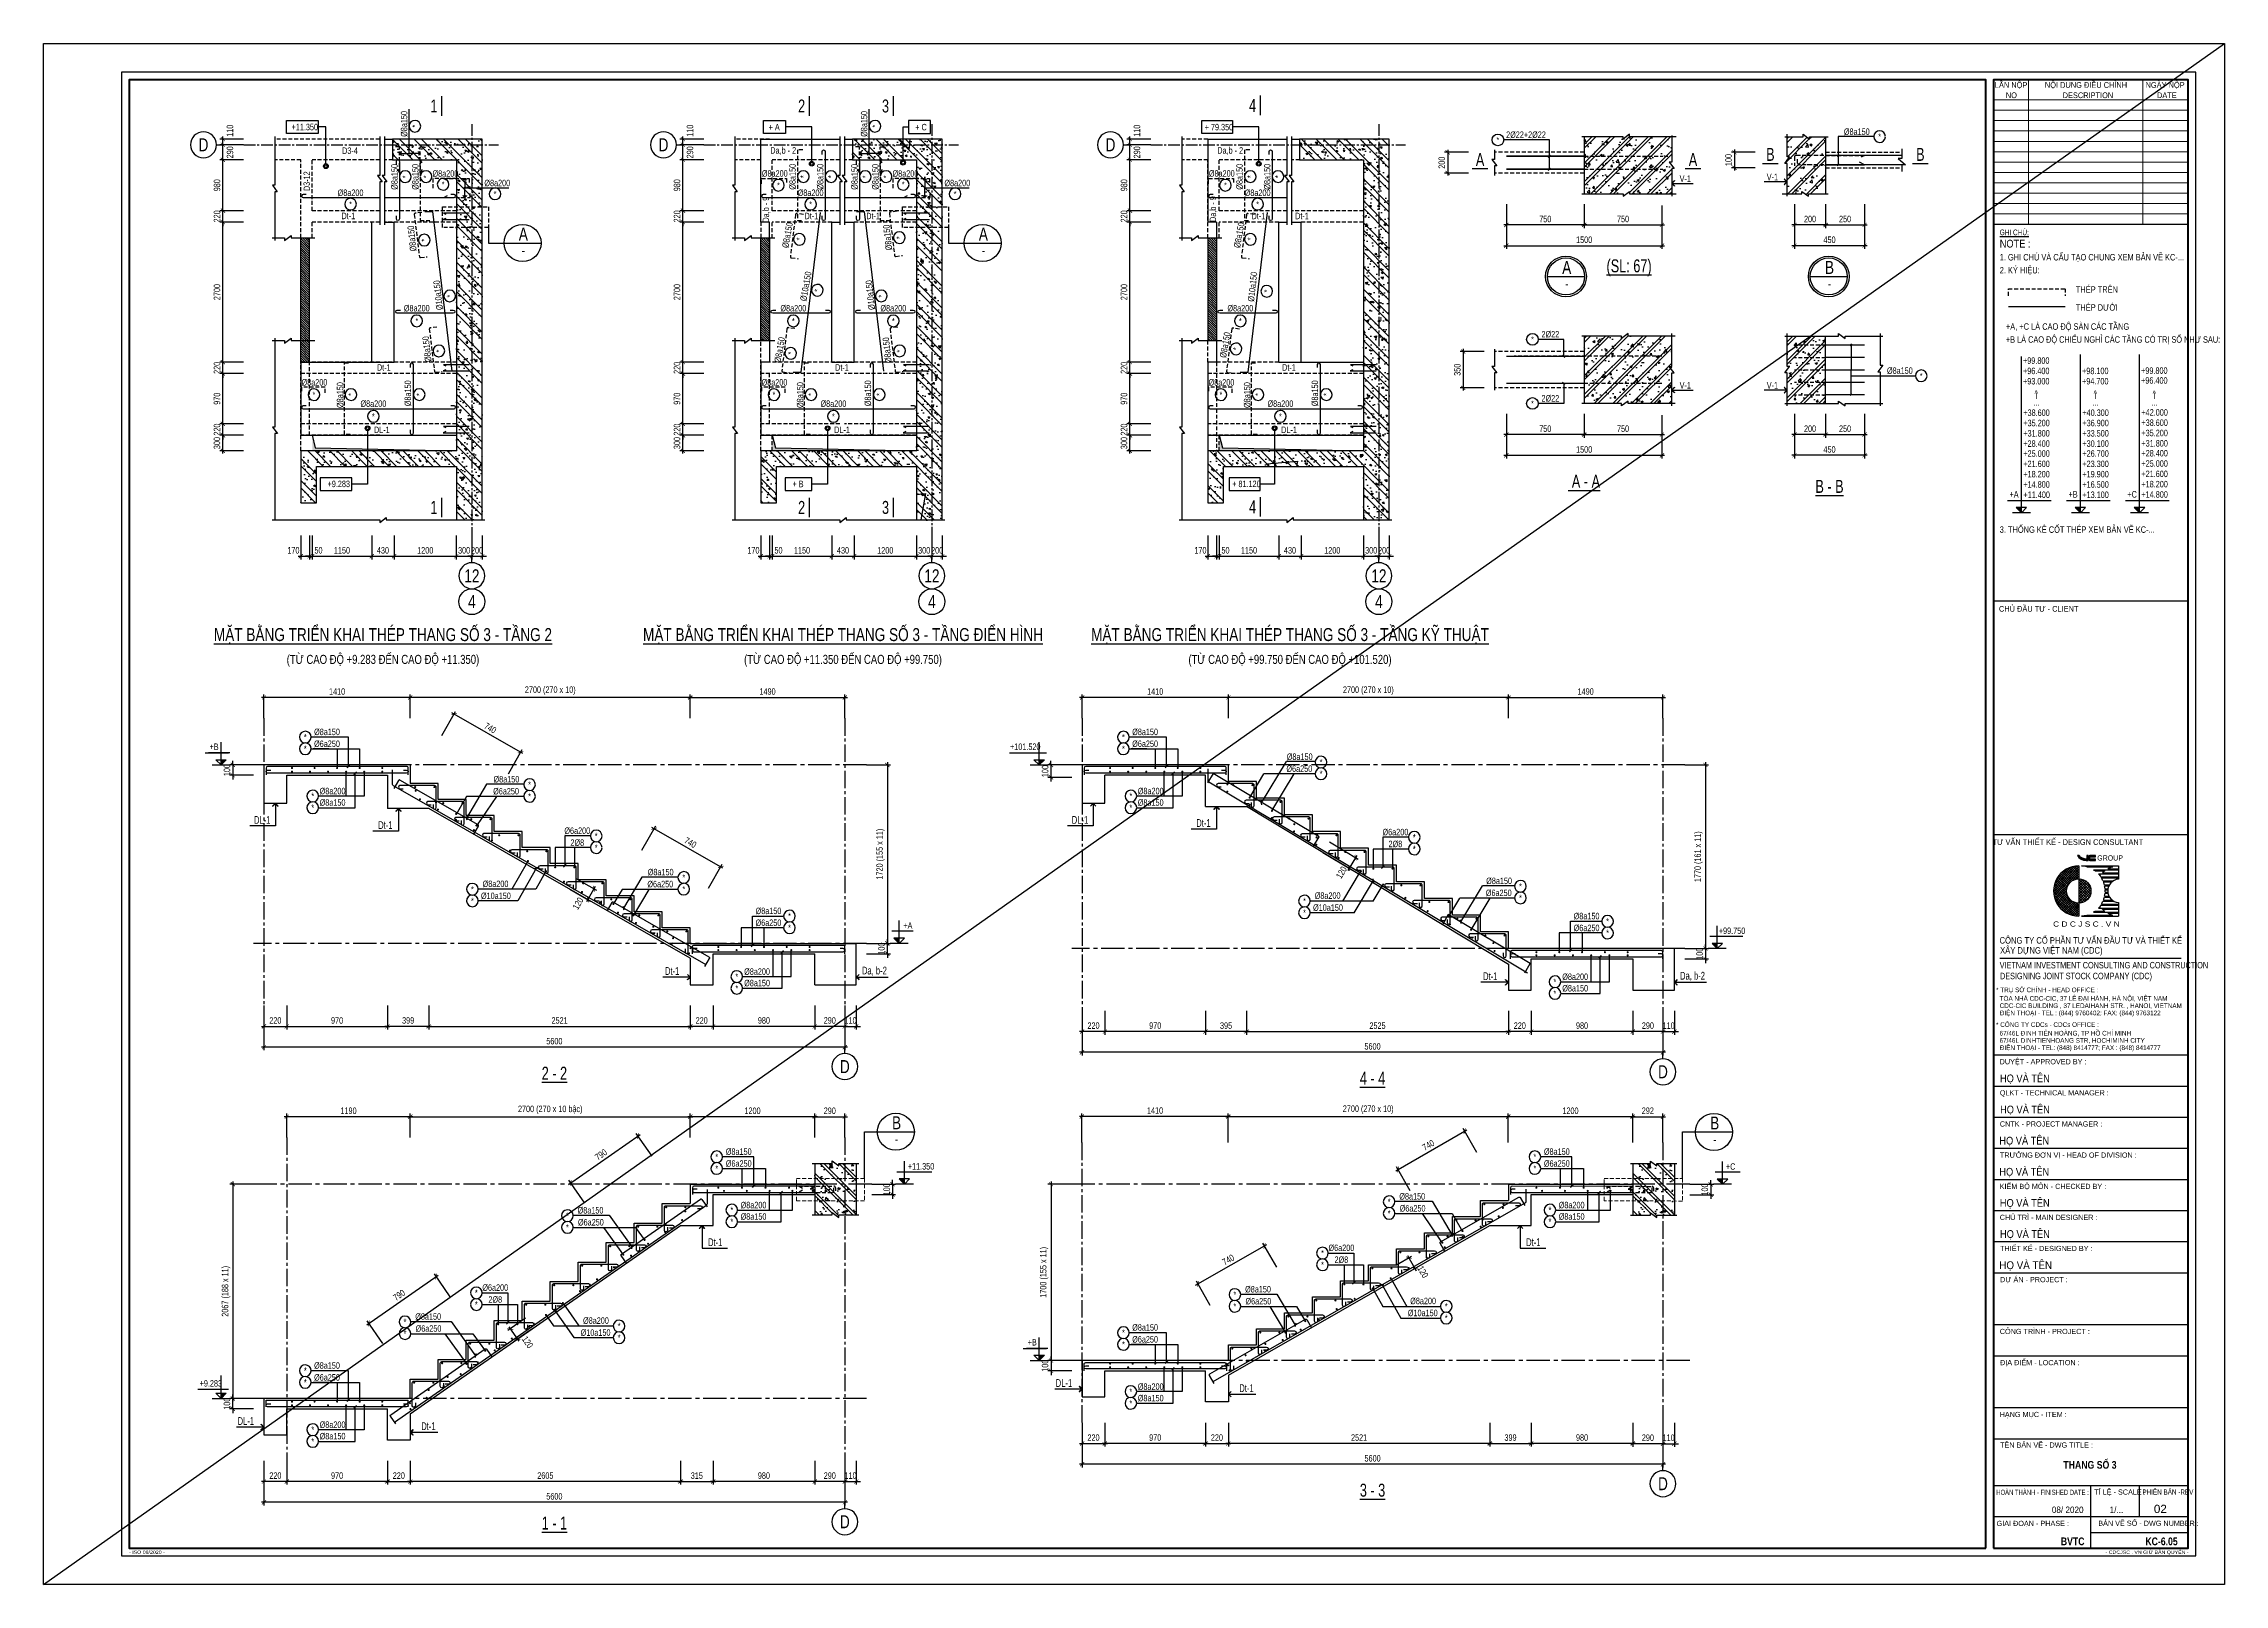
# Model space of a CAD drawing. Header units: millimetres. Extents: x -77370 to 109412, y -14880 to 214694.
# Drawn here: x 0 to 42050, y 106277 to 135977 of the extents above; entities that cross this region are included whole.
import ezdxf
from ezdxf.enums import TextEntityAlignment as Align

# ---------------------------------------------------------------- set-up
doc = ezdxf.new("R2010")
doc.units = ezdxf.units.MM
doc.header["$LTSCALE"] = 300
doc.header["$MEASUREMENT"] = 0
doc.header["$PDMODE"] = 66
for name, pattern in [('CENTER2', [1.125, 0.75, -0.125, 0.125, -0.125]), ('DASHED2', [0.375, 0.25, -0.125]), ('HIDDEN', [0.375, 0.25, -0.125])]:
    doc.linetypes.add(name, pattern=pattern)
doc.layers.get('0').update_dxf_attribs({"linetype": 'CONTINUOUS'})
doc.layers.get('DEFPOINTS').update_dxf_attribs({"linetype": 'CONTINUOUS'})
for name, color, linetype in [('CDC -TEXT KHUNG', 7, 'CONTINUOUS'), ('CDC-KHUNGTEN', 7, 'CONTINUOUS'), ('CDC.01.AXIS', 160, 'CENTER2'), ('CDC.02.DIM', 1, 'CONTINUOUS'), ('CDC.03.BORDER', 3, 'CONTINUOUS'), ('CDC.04.HIDDEN', 8, 'HIDDEN'), ('CDC.05.STEEL', 4, 'CONTINUOUS'), ('CDC.06.TEXT', 2, 'CONTINUOUS'), ('CDC.10.HATCH', 251, 'CONTINUOUS'), ('CDC.11.NOTE', 8, 'CONTINUOUS'), ('CDC.14.STEELNUM', 2, 'CONTINUOUS'), ('KCS_DIM', 1, 'CONTINUOUS'), ('KCS_SNODE', 6, 'CONTINUOUS'), ('KCS_STEEL_BOTTOM', 4, 'CONTINUOUS'), ('KCS_STEEL_TOP', 4, 'HIDDEN')]:
    doc.layers.add(name, color=color, linetype=linetype)
doc.layers.add('KCS_Plotter', color=11, linetype='CONTINUOUS', plot=False)
doc.styles.add('ARIAL', font='arial.ttf', dxfattribs={"width": 0.65})
doc.styles.add('Arial_4', font='arial.ttf', dxfattribs={"width": 0.75, "height": 3})
doc.styles.add('Arial_B_3', font='arialbd.ttf', dxfattribs={"width": 0.75, "height": 3})
doc.styles.add('KCS_BIGTEXT', font='arial.ttf', dxfattribs={"width": 0.7})
doc.styles.add('KCS_SMTEXT', font='arial.ttf', dxfattribs={"width": 0.7})
doc.styles.add('KT CDC', font='arial.ttf', dxfattribs={"width": 0.85, "height": 200})
doc.styles.add('SMTEXT', font='arial.ttf', dxfattribs={"width": 0.7})
doc.dimstyles.new('DIM CHI TIET', dxfattribs={"dimscale": 2, "dimtxt": 62.5, "dimasz": 40, "dimexe": 30, "dimexo": 0, "dimgap": 25, "dimtad": 1, "dimdec": 0, "dimlfac": 0.333333, "dimzin": 13, "dimdsep": 46, "dimtxsty": 'KCS_SMTEXT', "dimblk": 'ARCHTICK', "dimcen": 0, "dimdle": 25, "dimclrd": 1, "dimclre": 1, "dimclrt": 2, "dimadec": 0, "dimazin": 0, "dimtfac": 1, "dimtdec": 0, "dimtix": 1, "dimtmove": 2, "dimatfit": 3, "dimfxl": 1, "dimtolj": 1, "dimtzin": 13, "dimarcsym": 0})
doc.dimstyles.new('KCS_DIM25', dxfattribs={"dimscale": 2, "dimtxt": 62.5, "dimasz": 40, "dimexe": 30, "dimexo": 0, "dimgap": 25, "dimtad": 1, "dimdec": 0, "dimlfac": 0.5, "dimzin": 13, "dimdsep": 46, "dimtxsty": 'KCS_SMTEXT', "dimblk": 'ARCHTICK', "dimcen": 0, "dimdle": 25, "dimclrd": 1, "dimclre": 1, "dimclrt": 2, "dimadec": 0, "dimazin": 0, "dimtfac": 1, "dimtdec": 0, "dimtix": 1, "dimtmove": 2, "dimatfit": 3, "dimfxl": 1, "dimtolj": 1, "dimtzin": 13, "dimarcsym": 0})
doc.dimstyles.new('KCS_DIM50', dxfattribs={"dimscale": 2, "dimtxt": 62.5, "dimasz": 40, "dimexe": 30, "dimexo": 0, "dimgap": 25, "dimtad": 1, "dimdec": 0, "dimzin": 13, "dimdsep": 46, "dimtxsty": 'KCS_SMTEXT', "dimblk": 'ARCHTICK', "dimcen": 0, "dimdle": 25, "dimclrd": 1, "dimclre": 1, "dimclrt": 2, "dimadec": 0, "dimazin": 0, "dimtfac": 1, "dimtdec": 0, "dimtix": 1, "dimtmove": 2, "dimatfit": 3, "dimfxl": 1, "dimtolj": 1, "dimtzin": 13, "dimarcsym": 0})

msp = doc.modelspace()

# ---------------------------------------------------------------- texts
at = {"layer": 'CDC -TEXT KHUNG', "style": 'Arial_B_3', "width": 0.8}
msp.add_text('THANG SỐ 3', height=150, dxfattribs=at).set_placement((39458.1, 108506.2), align=Align.CENTER)
msp.add_text('KC-6.05', height=150, dxfattribs=at).set_placement((41150, 107030.9), align=Align.RIGHT)
at = {"layer": 'CDC.02.DIM', "color": 2, "linetype": 'ByBlock', "style": 'KCS_SMTEXT', "width": 0.7}
for s, p in [('+11.350', (4781.3, 134306.9)), ('+ A', (13980.1, 134305.2)), ('+ C', (16807.5, 134305.2)), ('+ 79.350', (22388.2, 134305.2)), ('+9.283', (5475.8, 127427.9)), ('+ B', (14440.2, 127426.3)), ('+ 81.120', (22918.7, 127427.8)), ('+B', (3199.8, 122361.6)), ('+101.520', (18634.8, 122361.6)), ('+A', (16577.5, 118913.5, 0)), ('+99.750', (32302, 118813.5, 0)), ('+11.350', (16663.7, 114272.7)), ('+C', (32438.8, 114269.2, 0)), ('+B', (18974.9, 110880.9, 0)), ('+9.283', (3008.5, 110089.3, 0))]:
    msp.add_text(s, height=125, dxfattribs=at).set_placement(p)
at = {"layer": 'CDC.02.DIM', "color": 4, "style": 'KCS_BIGTEXT', "width": 0.75}
for p in [(8258.5, 125220.6), (17128.9, 125220.6), (25747.9, 125220.6)]:
    msp.add_attdef('4', text='.', height=250, dxfattribs=at).set_placement(p, align=Align.MIDDLE)
at = {"layer": 'CDC.06.TEXT', "style": 'KCS_SMTEXT', "width": 0.7}
for s, rotation, p in [('%%C8a150', 90, (6950.7, 134428.8)), ('%%C8a150', 90, (15821.1, 134428.8)), ('D3-12', 90, (5073.9, 133325.2)), ('%%C8a150', 90, (6765, 133408.1)), ('%%C8a150', 90, (7166.6, 133408.1)), ('%%C8a150', 90, (14440.4, 133410.3)), ('%%C8a150', 90, (14973.9, 133410.3)), ('%%C8a150', 90, (15635.4, 133408.1)), ('%%C8a150', 90, (16037, 133408.1)), ('%%C8a150', 90, (23059.5, 133410.3)), ('%%C8a150', 90, (23593, 133410.3)), ('Da,b - 9', 90, (13934.7, 132776.3)), ('Da,b - 9', 90, (22553.7, 132788.4)), ('%%C8a150', 79.73816, (14342.7, 132285.7)), ('%%C8a150', 79.73816, (23051.9, 132285.9)), ('%%C8a150', 96.30059, (7102.2, 132219.3)), ('%%C8a150', 96.30059, (16273.9, 132240.2)), ('%%C10a150', 96.30059, (7605.7, 131127)), ('%%C10a150', 79.75662, (14695.7, 131299.6)), ('%%C10a150', 96.30059, (15938.9, 131130)), ('%%C10a150', 83.69941, (23310, 131290.3)), ('%%C8a200', 0.00003, (7194.9, 130877.3)), ('%%C8a200', 0.00003, (14456.3, 130877.3)), ('%%C8a200', 0.00003, (16384.4, 130877.3)), ('%%C8a150', 79.73816, (22780.9, 130168.9)), ('%%C8a150', 96.30059, (7390.4, 130088.1)), ('%%C8a150', 79.73816, (14191.6, 130073.8)), ('%%C8a150', 96.30059, (16263.3, 130067.4)), ('%%C8a150', 90, (5716.2, 129202.9)), ('%%C8a200', 0.00001, (6358.2, 129037)), ('%%C8a150', 90, (7022.6, 129237)), ('%%C8a150', 90, (14586.6, 129202.9)), ('%%C8a200', 0.00001, (15228.6, 129037)), ('%%C8a150', 90, (15893, 129237)), ('%%C8a150', 90, (23205.6, 129202.9)), ('%%C8a200', 0.00001, (23847.7, 129037)), ('%%C8a150', 90, (24512, 129237))]:
    msp.add_text(s, height=125, rotation=rotation, dxfattribs=at).set_placement(p, align=Align.MIDDLE)
at = {"layer": 'CDC.06.TEXT', "color": 2, "linetype": 'ByBlock', "width": 0.7}
for s, style, p in [('2%%C22+2%%C22', 'ARIAL', (28583.4, 134220.9)), ('V-1', 'ARIAL', (31655.4, 133374.4)), ('2%%C22', 'ARIAL', (29053.4, 130376.4)), ('2%%C22', 'ARIAL', (29053.4, 129140.4)), ('V-1', 'ARIAL', (31655.4, 129391.4)), ('%%C6a250', 'KCS_SMTEXT', (24212.9, 122000.9)), ('%%C8a150', 'KCS_SMTEXT', (24219.7, 122231.9)), ('%%C6a250', 'KCS_SMTEXT', (8917, 121566.7, 0)), ('%%C8a150', 'KCS_SMTEXT', (8923.8, 121797.7, 0)), ('%%C6a250', 'KCS_SMTEXT', (11890.9, 119776.6)), ('%%C8a150', 'KCS_SMTEXT', (11897.7, 120007.6)), ('%%C8a150', 'KCS_SMTEXT', (28064.9, 119838.5, 0)), ('%%C6a250', 'KCS_SMTEXT', (28058.1, 119607.5, 0)), ('%%C10a150', 'KCS_SMTEXT', (26593, 111509.5, 0)), ('%%C8a200', 'KCS_SMTEXT', (26599.8, 111740.5, 0)), ('%%C10a150', 'KCS_SMTEXT', (10643, 111130.6, 0)), ('%%C8a200', 'KCS_SMTEXT', (10649.9, 111361.6, 0))]:
    msp.add_text(s, height=125, rotation=360, dxfattribs=dict(at, style=style)).set_placement(p, align=Align.MIDDLE)
at = {"layer": 'CDC.06.TEXT', "width": 0.7}
for s, height, style, p in [('%%C8a150', 125, 'KCS_SMTEXT', (34962.3, 134279.7)), ('D3-4', 125, 'KCS_SMTEXT', (5907.1, 133913.6)), ('Da,b - 2', 125, 'KCS_SMTEXT', (14261, 133910.3)), ('Da,b - 2', 125, 'KCS_SMTEXT', (22880.1, 133910.3)), ('%%C8a200', 125, 'KCS_SMTEXT', (7747.1, 133473.5)), ('%%C8a200', 125, 'KCS_SMTEXT', (8747.6, 133290.4)), ('%%C8a200', 125, 'KCS_SMTEXT', (14098.4, 133474.8)), ('%%C8a200', 125, 'KCS_SMTEXT', (16617.5, 133473.5)), ('%%C8a200', 125, 'KCS_SMTEXT', (17618, 133290.4)), ('%%C8a200', 125, 'KCS_SMTEXT', (22717.4, 133474.8)), ('V-1', 125, 'KCS_SMTEXT', (33334.9, 133405.9)), ('%%C8a200', 125, 'KCS_SMTEXT', (5918.8, 133102.8)), ('%%C8a200', 125, 'KCS_SMTEXT', (14789.2, 133102.8)), ('%%C8a200', 125, 'KCS_SMTEXT', (23408.3, 133102.8)), ('Dt-1', 125, 'KCS_SMTEXT', (5875.8, 132654.9)), ('Dt-1', 125, 'KCS_SMTEXT', (14805.1, 132653.9)), ('Dt-1', 125, 'KCS_SMTEXT', (15994.2, 132653.9)), ('Dt-1', 125, 'KCS_SMTEXT', (23424.2, 132653.9)), ('Dt-1', 125, 'KCS_SMTEXT', (24264, 132653.9)), ('%%C8a200', 125, 'KCS_SMTEXT', (23075.4, 130877.3)), ('%%C8a200', 125, 'KCS_SMTEXT', (5222, 129447.8)), ('Dt-1', 125, 'KCS_SMTEXT', (6559.6, 129733.9)), ('%%C8a200', 125, 'KCS_SMTEXT', (14092.4, 129447.8)), ('Dt-1', 125, 'KCS_SMTEXT', (15393.3, 129733.9)), ('%%C8a200', 125, 'KCS_SMTEXT', (22711.4, 129447.8)), ('Dt-1', 125, 'KCS_SMTEXT', (24012.3, 129733.9)), ('+99.800', 125, 'KCS_SMTEXT', (38422.3, 129866.7)), ('+96.400', 125, 'KCS_SMTEXT', (38422.3, 129668.1)), ('+93.000', 125, 'KCS_SMTEXT', (38422.3, 129469.6)), ('+98.100', 125, 'KCS_SMTEXT', (39560.7, 129668.1)), ('+94.700', 125, 'KCS_SMTEXT', (39560.7, 129469.6)), ('+99.800', 125, 'KCS_SMTEXT', (40699.1, 129674.1)), ('+96.400', 125, 'KCS_SMTEXT', (40699.1, 129485.3)), ('V-1', 125, 'KCS_SMTEXT', (33334.9, 129389.9)), ('^ ', 125, 'KCS_SMTEXT', (38422.3, 129230.9)), ('I', 125, 'KCS_SMTEXT', (38422.3, 129186.3)), ('^ ', 125, 'KCS_SMTEXT', (39560.7, 129230.9)), ('I', 125, 'KCS_SMTEXT', (39560.7, 129186.3)), ('^ ', 119.32, 'KCS_SMTEXT', (40699.1, 129230.9)), ('I', 119.3, 'KCS_SMTEXT', (40699.1, 129186.3)), ('+38.600', 125, 'KCS_SMTEXT', (38428.3, 128862.6)), ('+35.200', 125, 'KCS_SMTEXT', (38428.3, 128664)), ('...', 125, 'KCS_SMTEXT', (38428.3, 129061.1)), ('+40.300', 125, 'KCS_SMTEXT', (39566.7, 128862.6)), ('+36.900', 125, 'KCS_SMTEXT', (39566.7, 128664)), ('...', 125, 'KCS_SMTEXT', (39566.7, 129061.1)), ('+42.000', 125, 'KCS_SMTEXT', (40705.1, 128868.5)), ('+38.600', 125, 'KCS_SMTEXT', (40705.1, 128670)), ('...', 125, 'KCS_SMTEXT', (40705.1, 129061.1)), ('DL-1', 125, 'KCS_SMTEXT', (6521.2, 128533.1)), ('DL-1', 125, 'KCS_SMTEXT', (15396.1, 128533.1)), ('DL-1', 125, 'KCS_SMTEXT', (24015.2, 128533.1)), ('+31.800', 125, 'KCS_SMTEXT', (38428.3, 128465.5)), ('+28.400', 125, 'KCS_SMTEXT', (38428.3, 128266.9)), ('+33.500', 125, 'KCS_SMTEXT', (39566.7, 128465.5)), ('+30.100', 125, 'KCS_SMTEXT', (39566.7, 128266.9)), ('+35.200', 125, 'KCS_SMTEXT', (40705.1, 128471.4)), ('+31.800', 125, 'KCS_SMTEXT', (40705.1, 128272.8)), ('+25.000', 125, 'KCS_SMTEXT', (38428.3, 128075.3)), ('+21.600', 125, 'KCS_SMTEXT', (38428.3, 127876.8)), ('+26.700', 125, 'KCS_SMTEXT', (39566.7, 128075.3)), ('+23.300', 125, 'KCS_SMTEXT', (39566.7, 127876.8)), ('+28.400', 125, 'KCS_SMTEXT', (40705.1, 128081.3)), ('+25.000', 125, 'KCS_SMTEXT', (40705.1, 127882.8)), ('+18.200', 125, 'KCS_SMTEXT', (38428.3, 127678.2)), ('+14.800', 125, 'KCS_SMTEXT', (38428.3, 127479.7)), ('+19.900', 125, 'KCS_SMTEXT', (39566.7, 127678.2)), ('+16.500', 125, 'KCS_SMTEXT', (39566.7, 127479.7)), ('+21.600', 125, 'KCS_SMTEXT', (40705.1, 127684.2)), ('+18.200', 125, 'KCS_SMTEXT', (40705.1, 127485.7)), ('+A', 125, 'KCS_SMTEXT', (37994.8, 127288.5)), ('  +11.400', 125, 'KCS_SMTEXT', (38391.9, 127281.2)), ('+B', 125, 'KCS_SMTEXT', (39133.2, 127288.5)), ('+13.100', 125, 'KCS_SMTEXT', (39566.7, 127281.2)), ('+C', 125, 'KCS_SMTEXT', (40271.7, 127288.5)), ('+14.800', 125, 'KCS_SMTEXT', (40705.1, 127287.1)), ('DL-1', 150, 'KCS_SMTEXT', (4215.2, 121012.6)), ('Dt-1', 150, 'KCS_SMTEXT', (6589.1, 120912.6)), ('Dt-1', 150, 'KCS_SMTEXT', (6589.1, 120912.6)), ('DL-1', 150, 'KCS_SMTEXT', (19984.1, 121012.6)), ('Dt-1', 150, 'KCS_SMTEXT', (22364.1, 120952.6)), ('Dt-1', 150, 'KCS_SMTEXT', (22364.1, 120952.6)), ('Dt-1', 150, 'SMTEXT', (12119.4, 118099.5, 0)), ('Da, b-2', 150, 'SMTEXT', (16019.4, 118099.5, 0)), ('Dt-1', 150, 'SMTEXT', (27894.4, 117999.5, 0)), ('Da, b-2', 150, 'SMTEXT', (31794.4, 117999.5, 0)), ('Dt-1', 150, 'KCS_SMTEXT', (12949.7, 112871.8)), ('Dt-1', 150, 'KCS_SMTEXT', (28724.8, 112871.8)), ('Dt-1', 150, 'KCS_SMTEXT', (28724.8, 112871.8)), ('DL-1', 150, 'SMTEXT', (19674.5, 110158.7, 0)), ('Dt-1', 150, 'SMTEXT', (23194.5, 110058.7, 0)), ('DL-1', 150, 'SMTEXT', (3899.4, 109425.3, 0)), ('Dt-1', 150, 'SMTEXT', (7419.4, 109325.3, 0))]:
    msp.add_text(s, height=height, dxfattribs=dict(at, style=style)).set_placement(p, align=Align.MIDDLE)
at = {"layer": 'CDC.06.TEXT', "color": 4}
for s, height, style, width, p in [('%%U A ', 250, 'ARIAL', 0.7, (27698.1, 133742.2)), ('%%U A ', 250, 'ARIAL', 0.7, (31803.7, 133742.2)), ('%%U B ', 250, 'ARIAL', 0.7, (33295.7, 133842.2)), ('%%U B ', 250, 'ARIAL', 0.7, (36187.7, 133842.2)), ('%%UMẶT BẰNG TRIỂN KHAI THÉP THANG SỐ 3 - TẦNG 2', 250, 'KCS_SMTEXT', 0.75, (6543.5, 124595.6)), ('%%UMẶT BẰNG TRIỂN KHAI THÉP THANG SỐ 3 - TẦNG ĐIỂN HÌNH', 250, 'KCS_SMTEXT', 0.75, (15413.9, 124595.6)), ('%%UMẶT BẰNG TRIỂN KHAI THÉP THANG SỐ 3 - TẦNG KỸ THUẬT', 250, 'KCS_SMTEXT', 0.75, (24032.9, 124595.6)), ('(TỪ CAO ĐỘ +9.283 ĐẾN CAO ĐỘ +11.350)', 175, 'KCS_SMTEXT', 0.75, (6543.5, 124107.5)), ('(TỪ CAO ĐỘ +11.350 ĐẾN CAO ĐỘ +99.750)', 175, 'KCS_SMTEXT', 0.75, (15413.9, 124107.5)), ('(TỪ CAO ĐỘ +99.750 ĐẾN CAO ĐỘ +101.520)', 175, 'KCS_SMTEXT', 0.75, (24032.9, 124107.5))]:
    msp.add_text(s, height=height, dxfattribs=dict(at, style=style, width=width)).set_placement(p, align=Align.MIDDLE)
at = {"layer": 'CDC.06.TEXT', "style": 'SMTEXT', "width": 0.75}
for s, height, p in [('A', 250, (9250.2, 132306.8)), ('A', 250, (18120.6, 132306.8)), ('-', 178.6, (9250.2, 131992)), ('-', 178.6, (18120.6, 131992)), ('A', 250, (29368.9, 131662)), ('B', 250, (34435.9, 131662)), ('-', 178.6, (29368.9, 131347.1)), ('-', 178.6, (34435.9, 131347.1)), ('B', 250, (16447.4, 115174.1)), ('B', 250, (32222.5, 115170.6, 0)), ('-', 178.6, (16447.4, 114859.3)), ('-', 178.6, (32222.5, 114855.8, 0))]:
    msp.add_text(s, height=height, dxfattribs=at).set_placement(p, align=Align.MIDDLE_CENTER)
at = {"layer": 'CDC.06.TEXT', "color": 4, "linetype": 'ByBlock', "style": 'KCS_SMTEXT', "width": 0.7}
msp.add_text('%%U(SL: 67)', height=250, rotation=360, dxfattribs=at).set_placement((30571, 131662.8), align=Align.MIDDLE)
at = {"layer": 'CDC.06.TEXT', "style": 'KCS_SMTEXT'}
for s, width, p in [('2. KÝ HIỆU:', 0.75, (37717.9, 131672)), ('1. GHI CHÚ VÀ CẤU TẠO CHUNG XEM BẢN VẼ KC-...', 0.75, (37717.9, 131922)), ('THÉP TRÊN', 0.75, (39186.4, 131299.7)), ('THÉP DƯỚI', 0.75, (39186.4, 130954.2)), ('   +B LÀ CAO ĐỘ CHIẾU NGHỈ CÁC TẦNG CÓ TRỊ SỐ NHƯ SAU:', 0.65, (37717.9, 130336)), ('   +A, +C LÀ CAO ĐỘ SÀN CÁC TẦNG', 0.75, (37717.9, 130586)), ('3. THỐNG KÊ CỐT THÉP XEM BẢN VẼ KC-...', 0.75, (37717.9, 126672))]:
    msp.add_text(s, height=125, dxfattribs=dict(at, width=width)).set_placement(p, align=Align.TOP_LEFT)
at = {"layer": 'CDC.06.TEXT', "color": 2, "linetype": 'ByBlock', "style": 'KCS_SMTEXT', "width": 0.7}
for s, p in [('%%C8a150', (35792.7, 129673.4)), ('%%C8a150', (5464, 122710)), ('%%C6a250', (5464, 122481.2)), ('%%C8a150', (21239, 122710)), ('%%C6a250', (21239, 122481.2)), ('%%C8a200', (5571.8, 121569.6)), ('%%C8a200', (21346.8, 121569.6)), ('%%C8a150', (5571.8, 121348.4)), ('%%C8a150', (21346.8, 121348.4)), ('%%C6a200', (10290.2, 120805.4)), ('%%C6a200', (26065.2, 120778.9)), ('2%%C8', (10290.2, 120576.6)), ('2%%C8', (26065.2, 120550.2)), ('%%C8a200', (8714.1, 119781.3, 0)), ('%%C10a150', (8720.9, 119550.3, 0)), ('%%C8a200', (24758.5, 119553.8)), ('%%C8a150', (13976.6, 119259.8)), ('%%C6a250', (13976.6, 119031.1)), ('%%C10a150', (24765.3, 119322.8)), ('%%C8a150', (29751.6, 119159.8)), ('%%C6a250', (29751.6, 118931.1)), ('%%C8a200', (13756.9, 118089.6, 0)), ('%%C8a150', (13756.9, 117868.4, 0)), ('%%C8a200', (29531.9, 117989.6, 0)), ('%%C8a150', (29531.9, 117768.4, 0)), ('%%C8a150', (13403.1, 114619)), ('%%C6a250', (13403.1, 114390.3)), ('%%C8a150', (29178.1, 114619)), ('%%C6a250', (29178.1, 114390.3)), ('%%C8a150', (10545.9, 113488, 0)), ('%%C8a200', (13688.8, 113588.9, 0)), ('%%C8a150', (26390.1, 113756.9, 0)), ('%%C6a250', (26397, 113525.9, 0)), ('%%C8a200', (29463.8, 113588.9, 0)), ('%%C6a250', (10552.7, 113257, 0)), ('%%C8a150', (13688.8, 113367.6, 0)), ('%%C8a150', (29463.8, 113367.6, 0)), ('%%C6a200', (25023.8, 112764.6)), ('2%%C8', (25023.8, 112535.8)), ('%%C6a200', (8708.7, 111997.8)), ('%%C8a150', (23416.2, 111966.8)), ('%%C8a150', (7414.7, 111440.3)), ('2%%C8', (8708.7, 111769.1)), ('%%C6a250', (23423, 111735.8)), ('%%C6a250', (7421.6, 111209.3)), ('%%C8a150', (21239, 111229.2)), ('%%C6a250', (21239, 111000.5)), ('%%C8a150', (5464, 110495.9)), ('%%C6a250', (5464, 110267.1)), ('%%C8a200', (21346.9, 110088.9)), ('%%C8a150', (21346.9, 109867.6)), ('%%C8a200', (5571.8, 109355.5)), ('%%C8a150', (5571.8, 109134.3))]:
    msp.add_text(s, height=125, dxfattribs=at).set_placement(p, align=Align.MIDDLE)
at = {"layer": 'CDC.06.TEXT', "color": 4, "linetype": 'ByBlock', "style": 'KCS_SMTEXT', "width": 0.7}
for s, p in [('%%U A - A', (29705.1, 127540.6)), ('%%UB - B', (34436.1, 127441.6)), ('%%U2 - 2', (9849.4, 116133.2, 0)), ('%%U4 - 4', (25624.5, 116033.2, 0)), ('%%U3 - 3', (25624.5, 108092.5, 0)), ('%%U1 - 1', (9849.4, 107459.1, 0))]:
    msp.add_text(s, height=250, dxfattribs=at).set_placement(p, align=Align.MIDDLE)
at = {"layer": 'CDC.14.STEELNUM', "width": 0.7}
for rotation, style, p in [(90, 'KCS_SMTEXT', (7159.3, 134385.6)), (90, 'KCS_SMTEXT', (16029.7, 134385.6)), (360, 'ARIAL', (28042.3, 134120.7)), (90, 'KCS_SMTEXT', (6973.6, 133410.3)), (90, 'KCS_SMTEXT', (7375.3, 133410.3)), (90, 'KCS_SMTEXT', (14649, 133412.6)), (90, 'KCS_SMTEXT', (15182.5, 133412.6)), (90, 'KCS_SMTEXT', (15844, 133410.3)), (90, 'KCS_SMTEXT', (16245.7, 133410.3)), (90, 'KCS_SMTEXT', (23268.1, 133412.6)), (90, 'KCS_SMTEXT', (23801.6, 133412.6)), (96.30059, 'KCS_SMTEXT', (7339.2, 132188.9)), (79.73816, 'KCS_SMTEXT', (14571, 132205.5)), (96.30059, 'KCS_SMTEXT', (16499.1, 132236.9)), (79.73816, 'KCS_SMTEXT', (23267.9, 132205.5)), (79.75662, 'KCS_SMTEXT', (14916.5, 131216.1)), (83.69941, 'KCS_SMTEXT', (23585, 131204.3)), (96.30059, 'KCS_SMTEXT', (7830.5, 131113.8)), (96.30059, 'KCS_SMTEXT', (16152.1, 131113.8)), (0.00003, 'KCS_SMTEXT', (7194.9, 130632.3)), (0.00003, 'KCS_SMTEXT', (14456.3, 130632.3)), (0.00003, 'KCS_SMTEXT', (16384.4, 130632.3)), (96.30059, 'KCS_SMTEXT', (7621.2, 130054.6)), (79.73816, 'KCS_SMTEXT', (14405.6, 130006.2)), (96.30059, 'KCS_SMTEXT', (16505.8, 130054.6)), (85.24405, 'KCS_SMTEXT', (22992.5, 130093.1)), (360, 'ARIAL', (28708.5, 130276.2)), (90, 'KCS_SMTEXT', (5926.1, 129212.9)), (90, 'KCS_SMTEXT', (7242.6, 129212.9)), (90, 'KCS_SMTEXT', (14796.5, 129212.9)), (90, 'KCS_SMTEXT', (16113, 129212.9)), (90, 'KCS_SMTEXT', (23415.6, 129212.9)), (90, 'KCS_SMTEXT', (24732, 129212.9)), (360, 'ARIAL', (28708.5, 129040.2)), (0.00001, 'KCS_SMTEXT', (6358.2, 128792.3)), (0.00001, 'KCS_SMTEXT', (15228.6, 128792.3)), (0.00001, 'KCS_SMTEXT', (23847.7, 128792.3))]:
    msp.add_text('*', height=112.5, rotation=rotation, dxfattribs=dict(at, style=style)).set_placement(p, align=Align.MIDDLE)
at = {"layer": 'CDC.14.STEELNUM', "linetype": 'ByBlock', "style": 'KCS_SMTEXT'}
for height, width, p in [(112.5, 0.7, (35402.1, 134185.4)), (112.5, 0.7, (36204.6, 129573.3)), (125, 0.7, (5045.6, 122609.8)), (125, 0.7, (5045.6, 122384.8)), (125, 0.7, (20820.6, 122609.8)), (125, 0.7, (20820.6, 122384.8)), (125, 0.7, (5189.1, 121473.2)), (125, 0.7, (20964.1, 121473.2)), (125, 0.7, (5189.1, 121248.2)), (125, 0.7, (20964.1, 121248.2)), (125, 0.7, (10654.9, 120703.8, 0)), (125, 0.7, (26429.9, 120677.3, 0)), (125, 0.7, (10654.9, 120478.8, 0)), (125, 0.7, (26429.9, 120452.3, 0)), (125, 0.7, (8267.9, 119677.2, 0)), (125, 0.7, (8267.9, 119452.2, 0)), (125, 0.7, (24312.3, 119449.7)), (125, 0.7, (14381.9, 119159.7, 0)), (125, 0.7, (24312.3, 119224.7)), (125, 0.7, (30156.9, 119059.7, 0)), (125, 0.65, (14381.9, 118934.7, 0)), (125, 0.65, (30156.9, 118834.7, 0)), (125, 0.7, (13366.1, 117993.2, 0)), (125, 0.7, (13366.1, 117768.2, 0)), (125, 0.7, (29141.1, 117893.2, 0)), (125, 0.7, (29141.1, 117668.2, 0)), (125, 0.7, (12979.4, 114518.9, 0)), (125, 0.7, (28754.5, 114518.9, 0)), (125, 0.7, (12979.4, 114293.9, 0)), (125, 0.7, (28754.5, 114293.9, 0)), (125, 0.7, (13270.3, 113492.5, 0)), (125, 0.7, (25943.9, 113652.9, 0)), (125, 0.7, (29045.3, 113492.5, 0)), (125, 0.7, (10099.7, 113383.9, 0)), (125, 0.7, (10099.7, 113158.9, 0)), (125, 0.7, (13270.3, 113267.5, 0)), (125, 0.7, (25943.9, 113427.9, 0)), (125, 0.7, (29045.3, 113267.5, 0)), (125, 0.7, (24659, 112663, 0)), (125, 0.7, (24659, 112438, 0)), (125, 0.7, (8344, 111896.3, 0)), (125, 0.7, (22970, 111862.8)), (125, 0.7, (8344, 111671.3, 0)), (125, 0.7, (22970, 111637.8)), (125, 0.7, (6968.5, 111336.2)), (125, 0.7, (6968.5, 111111.2)), (125, 0.7, (20820.7, 111129.1)), (125, 0.7, (20820.7, 110904.1)), (125, 0.7, (5045.6, 110395.7)), (125, 0.7, (5045.6, 110170.7)), (125, 0.7, (20964.1, 109992.5)), (125, 0.7, (20964.1, 109767.5)), (125, 0.7, (5189.1, 109259.1)), (125, 0.7, (5189.1, 109034.1))]:
    msp.add_text('*', height=height, dxfattribs=dict(at, width=width)).set_placement(p, align=Align.MIDDLE)
at = {"layer": 'CDC.14.STEELNUM', "style": 'KCS_SMTEXT', "width": 0.7}
for p in [(7703.9, 133264.9), (14168.4, 133247.5), (16574.3, 133264.9), (22787.4, 133247.5), (5918.8, 132882.8), (8704.4, 133081.8), (14789.2, 132882.8), (17574.8, 133081.8), (23408.3, 132882.8), (23075.4, 130632.3), (5212, 129210.5), (14082.4, 129210.5), (22701.4, 129210.5)]:
    msp.add_text('*', height=112.5, dxfattribs=at).set_placement(p, align=Align.MIDDLE)
at = {"layer": 'CDC.14.STEELNUM', "linetype": 'ByBlock', "style": 'KCS_SMTEXT', "width": 0.7}
for p in [(24631.7, 122127.9), (24631.7, 121902.9), (9370, 121693.6, 0), (9370, 121468.6, 0), (12343.9, 119903.5), (12343.9, 119678.5), (28476.9, 119734.4, 0), (28476.9, 119509.4, 0), (27046, 111636.4, 0), (27046, 111411.4, 0), (11096.1, 111257.6, 0), (11096.1, 111032.6, 0)]:
    msp.add_text('*', height=125, rotation=360, dxfattribs=at).set_placement(p, align=Align.MIDDLE)

# ---------------------------------------------------------------- blocks, each defined once
blk = doc.blocks.new('_ArchTick')
at = {"color": 0, "linetype": 'ByBlock', "const_width": 0.15}
blk.add_lwpolyline([(-0.5, -0.5), (0.5, 0.5)], dxfattribs=at)
blk = doc.blocks.new('*D239')
at = {"layer": 'CDC.02.DIM', "color": 1, "lineweight": -2, "transparency": 16777216}
for p, q in [((3857, 128427), (3397, 128427)), ((3457, 128077), (3457, 128477)), ((3857, 128127), (3397, 128127))]:
    blk.add_line(p, q, dxfattribs=at)
at = {"layer": 'DEFPOINTS', "color": 0, "transparency": 16777216}
for p in [(3457, 128427), (3857, 128427), (3857, 128127)]:
    blk.add_point(p, dxfattribs=at)
at = {"layer": 'CDC.02.DIM', "color": 1, "lineweight": -2, "transparency": 16777216, "xscale": 80, "yscale": 80, "zscale": 80}
for p, rotation in [((3457, 128427), 90), ((3457, 128127), 270)]:
    blk.add_blockref('_ArchTick', p, dxfattribs=dict(at, rotation=rotation))
at = {"layer": 'CDC.02.DIM', "color": 2, "transparency": 16777216, "insert": (3343, 128277), "char_height": 125, "attachment_point": 5, "rotation": 90, "style": 'KCS_SMTEXT'}
blk.add_mtext('\\A1;300', dxfattribs=at)
blk = doc.blocks.new('*D240')
at = {"layer": 'CDC.02.DIM', "color": 1, "lineweight": -2, "transparency": 16777216}
for p, q in [((3857, 129617), (3397, 129617)), ((3457, 128597), (3457, 129667)), ((3857, 128647), (3397, 128647))]:
    blk.add_line(p, q, dxfattribs=at)
at = {"layer": 'DEFPOINTS', "color": 0, "transparency": 16777216}
for p in [(3457, 129617), (3857, 129617), (3857, 128647)]:
    blk.add_point(p, dxfattribs=at)
at = {"layer": 'CDC.02.DIM', "color": 1, "lineweight": -2, "transparency": 16777216, "xscale": 80, "yscale": 80, "zscale": 80}
for p, rotation in [((3457, 129617), 90), ((3457, 128647), 270)]:
    blk.add_blockref('_ArchTick', p, dxfattribs=dict(at, rotation=rotation))
at = {"layer": 'CDC.02.DIM', "color": 2, "transparency": 16777216, "insert": (3344, 129132), "char_height": 125, "attachment_point": 5, "rotation": 90, "style": 'KCS_SMTEXT'}
blk.add_mtext('\\A1;970', dxfattribs=at)
blk = doc.blocks.new('*D241')
at = {"layer": 'CDC.02.DIM', "color": 1, "lineweight": -2, "transparency": 16777216}
for p, q in [((3857, 129837), (3397, 129837)), ((3857, 129617), (3397, 129617)), ((3457, 129837), (3457, 129917)), ((3457, 129617), (3457, 129837)), ((3457, 129617), (3457, 129537))]:
    blk.add_line(p, q, dxfattribs=at)
at = {"layer": 'DEFPOINTS', "color": 0, "transparency": 16777216}
for p in [(3457, 129837), (3857, 129837), (3857, 129617)]:
    blk.add_point(p, dxfattribs=at)
at = {"layer": 'CDC.02.DIM', "color": 1, "lineweight": -2, "transparency": 16777216, "xscale": 80, "yscale": 80, "zscale": 80}
for p, rotation in [((3457, 129837), 270), ((3457, 129617), 90)]:
    blk.add_blockref('_ArchTick', p, dxfattribs=dict(at, rotation=rotation))
at = {"layer": 'CDC.02.DIM', "color": 2, "transparency": 16777216, "insert": (3344, 129727), "char_height": 125, "attachment_point": 5, "rotation": 90, "style": 'KCS_SMTEXT'}
blk.add_mtext('\\A1;220', dxfattribs=at)
blk = doc.blocks.new('*D242')
at = {"layer": 'CDC.02.DIM', "color": 1, "lineweight": -2, "transparency": 16777216}
for p, q in [((3857, 132537), (3397, 132537)), ((3457, 129787), (3457, 132587)), ((3857, 129837), (3397, 129837))]:
    blk.add_line(p, q, dxfattribs=at)
at = {"layer": 'DEFPOINTS', "color": 0, "transparency": 16777216}
for p in [(3457, 132537), (3857, 132537), (3857, 129837)]:
    blk.add_point(p, dxfattribs=at)
at = {"layer": 'CDC.02.DIM', "color": 1, "lineweight": -2, "transparency": 16777216, "xscale": 80, "yscale": 80, "zscale": 80}
for p, rotation in [((3457, 132537), 90), ((3457, 129837), 270)]:
    blk.add_blockref('_ArchTick', p, dxfattribs=dict(at, rotation=rotation))
at = {"layer": 'CDC.02.DIM', "color": 2, "transparency": 16777216, "insert": (3344, 131187), "char_height": 125, "attachment_point": 5, "rotation": 90, "style": 'KCS_SMTEXT'}
blk.add_mtext('\\A1;2700', dxfattribs=at)
blk = doc.blocks.new('*D243')
at = {"layer": 'CDC.02.DIM', "color": 1, "lineweight": -2, "transparency": 16777216}
for p, q in [((3857, 132757), (3397, 132757)), ((3857, 132537), (3397, 132537)), ((3457, 132757), (3457, 132837)), ((3457, 132537), (3457, 132757)), ((3457, 132537), (3457, 132457))]:
    blk.add_line(p, q, dxfattribs=at)
at = {"layer": 'DEFPOINTS', "color": 0, "transparency": 16777216}
for p in [(3457, 132757), (3857, 132757), (3857, 132537)]:
    blk.add_point(p, dxfattribs=at)
at = {"layer": 'CDC.02.DIM', "color": 1, "lineweight": -2, "transparency": 16777216, "xscale": 80, "yscale": 80, "zscale": 80}
for p, rotation in [((3457, 132757), 270), ((3457, 132537), 90)]:
    blk.add_blockref('_ArchTick', p, dxfattribs=dict(at, rotation=rotation))
at = {"layer": 'CDC.02.DIM', "color": 2, "transparency": 16777216, "insert": (3344, 132647), "char_height": 125, "attachment_point": 5, "rotation": 90, "style": 'KCS_SMTEXT'}
blk.add_mtext('\\A1;220', dxfattribs=at)
blk = doc.blocks.new('*D244')
at = {"layer": 'CDC.02.DIM', "color": 1, "lineweight": -2, "transparency": 16777216}
for p, q in [((3857, 133737), (3397, 133737)), ((3457, 132707), (3457, 133787)), ((3857, 132757), (3397, 132757))]:
    blk.add_line(p, q, dxfattribs=at)
at = {"layer": 'DEFPOINTS', "color": 0, "transparency": 16777216}
for p in [(3457, 133737), (3857, 133737), (3857, 132757)]:
    blk.add_point(p, dxfattribs=at)
at = {"layer": 'CDC.02.DIM', "color": 1, "lineweight": -2, "transparency": 16777216, "xscale": 80, "yscale": 80, "zscale": 80}
for p, rotation in [((3457, 133737), 90), ((3457, 132757), 270)]:
    blk.add_blockref('_ArchTick', p, dxfattribs=dict(at, rotation=rotation))
at = {"layer": 'CDC.02.DIM', "color": 2, "transparency": 16777216, "insert": (3344, 133247), "char_height": 125, "attachment_point": 5, "rotation": 90, "style": 'KCS_SMTEXT'}
blk.add_mtext('\\A1;980', dxfattribs=at)
blk = doc.blocks.new('*D245')
at = {"layer": 'CDC.02.DIM', "color": 1, "lineweight": -2, "transparency": 16777216}
for p, q in [((3857, 134027), (3397, 134027)), ((3857, 133737), (3397, 133737)), ((3457, 133687), (3457, 134077))]:
    blk.add_line(p, q, dxfattribs=at)
at = {"layer": 'DEFPOINTS', "color": 0, "transparency": 16777216}
for p in [(3457, 134027), (3857, 134027), (3857, 133737)]:
    blk.add_point(p, dxfattribs=at)
at = {"layer": 'CDC.02.DIM', "color": 1, "lineweight": -2, "transparency": 16777216, "xscale": 80, "yscale": 80, "zscale": 80}
for p, rotation in [((3457, 134027), 90), ((3457, 133737), 270)]:
    blk.add_blockref('_ArchTick', p, dxfattribs=dict(at, rotation=rotation))
at = {"layer": 'CDC.02.DIM', "color": 2, "transparency": 16777216, "insert": (3594, 133882), "char_height": 125, "attachment_point": 5, "rotation": 90, "style": 'KCS_SMTEXT'}
blk.add_mtext('\\A1;290', dxfattribs=at)
blk = doc.blocks.new('*D246')
at = {"layer": 'CDC.02.DIM', "color": 1, "lineweight": -2, "transparency": 16777216}
for p, q in [((3457, 133977), (3457, 134187)), ((3857, 134137), (3397, 134137)), ((3857, 134027), (3397, 134027))]:
    blk.add_line(p, q, dxfattribs=at)
at = {"layer": 'DEFPOINTS', "color": 0, "transparency": 16777216}
for p in [(3457, 134137), (3857, 134137), (3857, 134027)]:
    blk.add_point(p, dxfattribs=at)
at = {"layer": 'CDC.02.DIM', "color": 1, "lineweight": -2, "transparency": 16777216, "xscale": 80, "yscale": 80, "zscale": 80}
for p, rotation in [((3457, 134137), 90), ((3457, 134027), 270)]:
    blk.add_blockref('_ArchTick', p, dxfattribs=dict(at, rotation=rotation))
at = {"layer": 'CDC.02.DIM', "color": 2, "transparency": 16777216, "insert": (3594, 134297), "char_height": 125, "attachment_point": 5, "rotation": 90, "style": 'KCS_SMTEXT'}
blk.add_mtext('\\A1;110', dxfattribs=at)
blk = doc.blocks.new('Vach')
at = {"layer": 'CDC.10.HATCH'}
h = blk.add_hatch(dxfattribs=at)
h.set_pattern_fill('AR-CONC', color=256, scale=1000, style=0)
h.paths.add_polyline_path([(0, 7341), (-174, 7341), (-248, 7305), (-248, 7378), (-321, 7341), (-500, 7341), (-500, 6310), (-3200, 6310), (-3200, 7010), (-3500, 7010), (-3500, 6010), (-3280, 6010), (-500, 6010), (-500, 400), (-1730, 400), (-1730, 0), (0, 0)])
h = blk.add_hatch(dxfattribs=at)
h.set_pattern_fill('AR-CONC', color=256, scale=50, style=0)
h.paths.add_polyline_path([(0, 7341), (-174, 7341), (-248, 7305), (-248, 7378), (-321, 7341), (-500, 7341), (-500, 6310), (-3200, 6310), (-3200, 7010), (-3500, 7010), (-3500, 6010), (-3280, 6010), (-500, 6010), (-500, 400), (-1730, 400), (-1730, 0), (0, 0)])
h = blk.add_hatch(dxfattribs=at)
h.set_pattern_fill('ANSI32', color=256, scale=800, style=0)
h.paths.add_polyline_path([(-500, 6010), (-500, 400), (-1730, 400), (-1730, 0), (0, 0), (0, 7341), (-174, 7341), (-321, 7341), (-500, 7341), (-500, 6310), (-3200, 6310), (-3200, 7010), (-3500, 7010), (-3500, 6010), (-3280, 6010)])
at = {"layer": 'CDC.01.AXIS'}
for p, q in [((-200, -285), (-200, 7641)), ((-4601, 110), (315, 110))]:
    blk.add_line(p, q, dxfattribs=at)
at = {"layer": 'CDC.03.BORDER'}
for p, q in [((-500, 6310), (-500, 7341)), ((0, 7341), (0, 0)), ((-3500, 7010), (-3200, 7010)), ((-3500, 6010), (-3500, 7010)), ((-3200, 7010), (-3200, 6310)), ((-3200, 7010), (-3200, 6310)), ((-3200, 6310), (-500, 6310)), ((-3280, 6010), (-3500, 6010)), ((-500, 6010), (-3330, 6010)), ((-500, 400), (-500, 6010)), ((-1730, 0), (-1730, 400)), ((-1730, 400), (-500, 400)), ((0, 0), (-1730, 0))]:
    blk.add_line(p, q, dxfattribs=at)
blk = doc.blocks.new('MB_9333_11400')
at = {"layer": 'CDC.10.HATCH'}
blk.add_hatch(color=256, dxfattribs=at).paths.add_polyline_path([(2537392, -691970), (2537392, -692270), (2537452, -692027), (2540172, -691970)])
h = blk.add_hatch(dxfattribs=at)
h.set_pattern_fill('ANSI31', color=256, scale=250, style=0)
h.paths.add_polyline_path([(2537172, -696076), (2537342, -696076), (2537342, -693680), (2537172, -693680)])
at = {"layer": 'CDC.02.DIM'}
for points in [[(2536622, -690639), (2538694, -690639), (2538694, -690592), (2538819, -690686), (2538819, -690639), (2540719, -690639)], [(2536674, -694145), (2536674, -692430), (2536627, -692430), (2536721, -692305), (2536674, -692305), (2536674, -690639)], [(2536622, -694095), (2536859, -694095), (2536859, -694049), (2536984, -694142), (2536984, -694095), (2537442, -694096)], [(2536622, -696075), (2536859, -696075), (2536859, -696028), (2536984, -696122), (2536984, -696075), (2537442, -696075)], [(2536671, -698030), (2536672, -697090), (2536625, -697090), (2536719, -696965), (2536672, -696965), (2536672, -696025)], [(2538696, -698030), (2538697, -697280), (2538650, -697280), (2538744, -697155), (2538697, -697155), (2538697, -696330)], [(2538785, -698030), (2538786, -697280), (2538739, -697280), (2538833, -697155), (2538786, -697155), (2538786, -696330)]]:
    blk.add_lwpolyline(points, dxfattribs=at)
at = {"layer": 'CDC.03.BORDER'}
for p, q in [((2537172, -692270), (2540172, -692270)), ((2537172, -693680), (2537172, -692270)), ((2537172, -693680), (2538972, -693680)), ((2537172, -693680), (2537172, -696076)), ((2537342, -693680), (2537342, -696076)), ((2538972, -693680), (2538972, -696380)), ((2538786, -696380), (2538972, -696380)), ((2538785, -697980), (2538942, -697980))]:
    blk.add_line(p, q, dxfattribs=at)
at = {"layer": 'CDC.04.HIDDEN'}
for p, q in [((2537172, -691970), (2537172, -693680)), ((2538697, -692270), (2537172, -692270)), ((2540172, -692490), (2537172, -692490)), ((2537342, -692270), (2537342, -693680)), ((2540172, -693460), (2537172, -693460)), ((2538697, -693680), (2537172, -693680)), ((2540172, -693680), (2538785, -693680)), ((2537172, -696076), (2537172, -697580)), ((2537392, -696076), (2537392, -696380)), ((2538697, -696380), (2537392, -696380)), ((2538697, -696600), (2537392, -696600)), ((2537392, -696600), (2537392, -697580)), ((2540172, -696380), (2538786, -696380)), ((2540172, -696600), (2538786, -696600)), ((2537172, -697580), (2536672, -697580)), ((2538697, -697580), (2537392, -697580)), ((2538942, -697580), (2538786, -697580)), ((2538696, -697980), (2536672, -697980))]:
    blk.add_line(p, q, dxfattribs=at)
at = {"layer": 'CDC.10.HATCH'}
blk.add_line((2538542, -693680), (2538542, -696380), dxfattribs=at)
blk.add_lwpolyline([(2537392, -692270), (2537452, -692027), (2540172, -691970)], dxfattribs=at)
at = {"layer": 'CDC.02.DIM'}
blk.add_blockref('Vach', (2540672, -697980), dxfattribs=at)
blk = doc.blocks.new('*D247')
at = {"layer": 'CDC.02.DIM', "color": 1, "lineweight": -2, "transparency": 16777216}
for p, q in [((3457, 128647), (3457, 128727)), ((3857, 128647), (3397, 128647)), ((3857, 128427), (3397, 128427)), ((3457, 128427), (3457, 128647)), ((3457, 128427), (3457, 128347))]:
    blk.add_line(p, q, dxfattribs=at)
at = {"layer": 'DEFPOINTS', "color": 0, "transparency": 16777216}
for p in [(3457, 128647), (3857, 128647), (3857, 128427)]:
    blk.add_point(p, dxfattribs=at)
at = {"layer": 'CDC.02.DIM', "color": 1, "lineweight": -2, "transparency": 16777216, "xscale": 80, "yscale": 80, "zscale": 80}
for p, rotation in [((3457, 128647), 270), ((3457, 128427), 90)]:
    blk.add_blockref('_ArchTick', p, dxfattribs=dict(at, rotation=rotation))
at = {"layer": 'CDC.02.DIM', "color": 2, "transparency": 16777216, "insert": (3344, 128537), "char_height": 125, "attachment_point": 5, "rotation": 90, "style": 'KCS_SMTEXT'}
blk.add_mtext('\\A1;220', dxfattribs=at)
blk = doc.blocks.new('*D248')
at = {"layer": 'CDC.02.DIM', "color": 1, "lineweight": -2, "transparency": 16777216}
for p, q in [((4958, 126496), (4958, 126036)), ((5128, 126496), (5128, 126036)), ((4908, 126096), (5178, 126096))]:
    blk.add_line(p, q, dxfattribs=at)
at = {"layer": 'DEFPOINTS', "color": 0, "transparency": 16777216}
for p in [(4958, 126496), (5128, 126496), (5128, 126096)]:
    blk.add_point(p, dxfattribs=at)
at = {"layer": 'CDC.02.DIM', "color": 1, "lineweight": -2, "transparency": 16777216, "xscale": 80, "yscale": 80, "zscale": 80, "rotation": 180}
blk.add_blockref('_ArchTick', (4958, 126096), dxfattribs=at)
at = {"layer": 'CDC.02.DIM', "color": 1, "lineweight": -2, "transparency": 16777216, "xscale": 80, "yscale": 80, "zscale": 80}
blk.add_blockref('_ArchTick', (5128, 126096), dxfattribs=at)
at = {"layer": 'CDC.02.DIM', "color": 2, "transparency": 16777216, "insert": (4817, 126209), "char_height": 125, "attachment_point": 5, "style": 'KCS_SMTEXT'}
blk.add_mtext('\\A1;170', dxfattribs=at)
blk = doc.blocks.new('*D249')
at = {"layer": 'CDC.02.DIM', "color": 1, "lineweight": -2, "transparency": 16777216}
for p, q in [((5128, 126496), (5128, 126036)), ((5178, 126496), (5178, 126036)), ((5128, 126096), (5048, 126096)), ((5128, 126096), (5178, 126096)), ((5178, 126096), (5258, 126096))]:
    blk.add_line(p, q, dxfattribs=at)
at = {"layer": 'DEFPOINTS', "color": 0, "transparency": 16777216}
for p in [(5128, 126496), (5178, 126496), (5178, 126096)]:
    blk.add_point(p, dxfattribs=at)
at = {"layer": 'CDC.02.DIM', "color": 1, "lineweight": -2, "transparency": 16777216, "xscale": 80, "yscale": 80, "zscale": 80}
blk.add_blockref('_ArchTick', (5128, 126096), dxfattribs=at)
at = {"layer": 'CDC.02.DIM', "color": 1, "lineweight": -2, "transparency": 16777216, "xscale": 80, "yscale": 80, "zscale": 80, "rotation": 180}
blk.add_blockref('_ArchTick', (5178, 126096), dxfattribs=at)
at = {"layer": 'CDC.02.DIM', "color": 2, "transparency": 16777216, "insert": (5300, 126209), "char_height": 125, "attachment_point": 5, "style": 'KCS_SMTEXT'}
blk.add_mtext('\\A1;50', dxfattribs=at)
blk = doc.blocks.new('*D250')
at = {"layer": 'CDC.02.DIM', "color": 1, "lineweight": -2, "transparency": 16777216}
for p, q in [((5178, 126496), (5178, 126036)), ((6328, 126496), (6328, 126036)), ((5128, 126096), (6378, 126096))]:
    blk.add_line(p, q, dxfattribs=at)
at = {"layer": 'DEFPOINTS', "color": 0, "transparency": 16777216}
for p in [(5178, 126496), (6328, 126496), (6328, 126096)]:
    blk.add_point(p, dxfattribs=at)
at = {"layer": 'CDC.02.DIM', "color": 1, "lineweight": -2, "transparency": 16777216, "xscale": 80, "yscale": 80, "zscale": 80, "rotation": 180}
blk.add_blockref('_ArchTick', (5178, 126096), dxfattribs=at)
at = {"layer": 'CDC.02.DIM', "color": 1, "lineweight": -2, "transparency": 16777216, "xscale": 80, "yscale": 80, "zscale": 80}
blk.add_blockref('_ArchTick', (6328, 126096), dxfattribs=at)
at = {"layer": 'CDC.02.DIM', "color": 2, "transparency": 16777216, "insert": (5753, 126209), "char_height": 125, "attachment_point": 5, "style": 'KCS_SMTEXT'}
blk.add_mtext('\\A1;1150', dxfattribs=at)
blk = doc.blocks.new('*D251')
at = {"layer": 'CDC.02.DIM', "color": 1, "lineweight": -2, "transparency": 16777216}
for p, q in [((6328, 126496), (6328, 126036)), ((6758, 126496), (6758, 126036)), ((6278, 126096), (6808, 126096))]:
    blk.add_line(p, q, dxfattribs=at)
at = {"layer": 'DEFPOINTS', "color": 0, "transparency": 16777216}
for p in [(6328, 126496), (6758, 126496), (6758, 126096)]:
    blk.add_point(p, dxfattribs=at)
at = {"layer": 'CDC.02.DIM', "color": 1, "lineweight": -2, "transparency": 16777216, "xscale": 80, "yscale": 80, "zscale": 80, "rotation": 180}
blk.add_blockref('_ArchTick', (6328, 126096), dxfattribs=at)
at = {"layer": 'CDC.02.DIM', "color": 1, "lineweight": -2, "transparency": 16777216, "xscale": 80, "yscale": 80, "zscale": 80}
blk.add_blockref('_ArchTick', (6758, 126096), dxfattribs=at)
at = {"layer": 'CDC.02.DIM', "color": 2, "transparency": 16777216, "insert": (6543, 126209), "char_height": 125, "attachment_point": 5, "style": 'KCS_SMTEXT'}
blk.add_mtext('\\A1;430', dxfattribs=at)
blk = doc.blocks.new('*D252')
at = {"layer": 'CDC.02.DIM', "color": 1, "lineweight": -2, "transparency": 16777216}
for p, q in [((6758, 126496), (6758, 126036)), ((7958, 126496), (7958, 126036)), ((6708, 126096), (8008, 126096))]:
    blk.add_line(p, q, dxfattribs=at)
at = {"layer": 'DEFPOINTS', "color": 0, "transparency": 16777216}
for p in [(6758, 126496), (7958, 126496), (7958, 126096)]:
    blk.add_point(p, dxfattribs=at)
at = {"layer": 'CDC.02.DIM', "color": 1, "lineweight": -2, "transparency": 16777216, "xscale": 80, "yscale": 80, "zscale": 80, "rotation": 180}
blk.add_blockref('_ArchTick', (6758, 126096), dxfattribs=at)
at = {"layer": 'CDC.02.DIM', "color": 1, "lineweight": -2, "transparency": 16777216, "xscale": 80, "yscale": 80, "zscale": 80}
blk.add_blockref('_ArchTick', (7958, 126096), dxfattribs=at)
at = {"layer": 'CDC.02.DIM', "color": 2, "transparency": 16777216, "insert": (7358, 126209), "char_height": 125, "attachment_point": 5, "style": 'KCS_SMTEXT'}
blk.add_mtext('\\A1;1200', dxfattribs=at)
blk = doc.blocks.new('*D253')
at = {"layer": 'CDC.02.DIM', "color": 1, "lineweight": -2, "transparency": 16777216}
for p, q in [((7958, 126496), (7958, 126036)), ((8258, 126496), (8258, 126036)), ((7908, 126096), (8308, 126096))]:
    blk.add_line(p, q, dxfattribs=at)
at = {"layer": 'DEFPOINTS', "color": 0, "transparency": 16777216}
for p in [(7958, 126496), (8258, 126496), (8258, 126096)]:
    blk.add_point(p, dxfattribs=at)
at = {"layer": 'CDC.02.DIM', "color": 1, "lineweight": -2, "transparency": 16777216, "xscale": 80, "yscale": 80, "zscale": 80, "rotation": 180}
blk.add_blockref('_ArchTick', (7958, 126096), dxfattribs=at)
at = {"layer": 'CDC.02.DIM', "color": 1, "lineweight": -2, "transparency": 16777216, "xscale": 80, "yscale": 80, "zscale": 80}
blk.add_blockref('_ArchTick', (8258, 126096), dxfattribs=at)
at = {"layer": 'CDC.02.DIM', "color": 2, "transparency": 16777216, "insert": (8108, 126209), "char_height": 125, "attachment_point": 5, "style": 'KCS_SMTEXT'}
blk.add_mtext('\\A1;300', dxfattribs=at)
blk = doc.blocks.new('*D254')
at = {"layer": 'CDC.02.DIM', "color": 1, "lineweight": -2, "transparency": 16777216}
for p, q in [((8258, 126496), (8258, 126036)), ((8458, 126496), (8458, 126036)), ((8258, 126096), (8178, 126096)), ((8258, 126096), (8458, 126096)), ((8458, 126096), (8538, 126096))]:
    blk.add_line(p, q, dxfattribs=at)
at = {"layer": 'DEFPOINTS', "color": 0, "transparency": 16777216}
for p in [(8258, 126496), (8458, 126496), (8458, 126096)]:
    blk.add_point(p, dxfattribs=at)
at = {"layer": 'CDC.02.DIM', "color": 1, "lineweight": -2, "transparency": 16777216, "xscale": 80, "yscale": 80, "zscale": 80}
blk.add_blockref('_ArchTick', (8258, 126096), dxfattribs=at)
at = {"layer": 'CDC.02.DIM', "color": 1, "lineweight": -2, "transparency": 16777216, "xscale": 80, "yscale": 80, "zscale": 80, "rotation": 180}
blk.add_blockref('_ArchTick', (8458, 126096), dxfattribs=at)
at = {"layer": 'CDC.02.DIM', "color": 2, "transparency": 16777216, "insert": (8358, 126209), "char_height": 125, "attachment_point": 5, "style": 'KCS_SMTEXT'}
blk.add_mtext('\\A1;200', dxfattribs=at)
blk = doc.blocks.new('*D255')
at = {"layer": 'CDC.02.DIM', "color": 1, "lineweight": -2, "transparency": 16777216}
for p, q in [((4049, 113992), (3589, 113992)), ((3649, 114042), (3649, 109809)), ((4049, 109859), (3589, 109859))]:
    blk.add_line(p, q, dxfattribs=at)
at = {"layer": 'DEFPOINTS', "color": 0, "transparency": 16777216}
for p in [(4049, 113992), (3649, 109859), (4049, 109859)]:
    blk.add_point(p, dxfattribs=at)
at = {"layer": 'CDC.02.DIM', "color": 1, "lineweight": -2, "transparency": 16777216, "xscale": 80, "yscale": 80, "zscale": 80}
for p, rotation in [((3649, 113992), 90), ((3649, 109859), 270)]:
    blk.add_blockref('_ArchTick', p, dxfattribs=dict(at, rotation=rotation))
at = {"layer": 'CDC.02.DIM', "color": 2, "transparency": 16777216, "insert": (3517, 111926), "char_height": 125, "attachment_point": 5, "rotation": 90, "style": 'KCS_SMTEXT'}
blk.add_mtext('\\A1;2067 (188 x 11)', dxfattribs=at)
blk = doc.blocks.new('*D256')
at = {"layer": 'CDC.02.DIM', "color": 1, "lineweight": -2, "transparency": 16777216}
for p, q in [((7069, 108659), (7069, 108199)), ((12280, 108659), (12280, 108199)), ((12330, 108259), (7019, 108259))]:
    blk.add_line(p, q, dxfattribs=at)
at = {"layer": 'DEFPOINTS', "color": 0, "transparency": 16777216}
for p in [(7069, 108659), (12280, 108659), (7069, 108259)]:
    blk.add_point(p, dxfattribs=at)
at = {"layer": 'CDC.02.DIM', "color": 1, "lineweight": -2, "transparency": 16777216, "xscale": 80, "yscale": 80, "zscale": 80, "rotation": 180}
blk.add_blockref('_ArchTick', (7069, 108259), dxfattribs=at)
at = {"layer": 'CDC.02.DIM', "color": 1, "lineweight": -2, "transparency": 16777216, "xscale": 80, "yscale": 80, "zscale": 80}
blk.add_blockref('_ArchTick', (12280, 108259), dxfattribs=at)
at = {"layer": 'CDC.02.DIM', "color": 2, "transparency": 16777216, "insert": (9675, 108373), "char_height": 125, "attachment_point": 5, "style": 'KCS_SMTEXT'}
blk.add_mtext('\\A1;2605', dxfattribs=at)
blk = doc.blocks.new('*D257')
at = {"layer": 'CDC.02.DIM', "color": 1, "lineweight": -2, "transparency": 16777216}
for p, q in [((6629, 108659), (6629, 108199)), ((7069, 108659), (7069, 108199)), ((6579, 108259), (7119, 108259))]:
    blk.add_line(p, q, dxfattribs=at)
at = {"layer": 'DEFPOINTS', "color": 0, "transparency": 16777216}
for p in [(6629, 108659), (7069, 108659), (7069, 108259)]:
    blk.add_point(p, dxfattribs=at)
at = {"layer": 'CDC.02.DIM', "color": 1, "lineweight": -2, "transparency": 16777216, "xscale": 80, "yscale": 80, "zscale": 80, "rotation": 180}
blk.add_blockref('_ArchTick', (6629, 108259), dxfattribs=at)
at = {"layer": 'CDC.02.DIM', "color": 1, "lineweight": -2, "transparency": 16777216, "xscale": 80, "yscale": 80, "zscale": 80}
blk.add_blockref('_ArchTick', (7069, 108259), dxfattribs=at)
at = {"layer": 'CDC.02.DIM', "color": 2, "transparency": 16777216, "insert": (6849, 108373), "char_height": 125, "attachment_point": 5, "style": 'KCS_SMTEXT'}
blk.add_mtext('\\A1;220', dxfattribs=at)
blk = doc.blocks.new('*D258')
at = {"layer": 'CDC.02.DIM', "color": 1, "lineweight": -2, "transparency": 16777216}
for p, q in [((12280, 108659), (12280, 108199)), ((12909, 108659), (12909, 108199)), ((12230, 108259), (12959, 108259))]:
    blk.add_line(p, q, dxfattribs=at)
at = {"layer": 'DEFPOINTS', "color": 0, "transparency": 16777216}
for p in [(12280, 108659), (12909, 108659), (12909, 108259)]:
    blk.add_point(p, dxfattribs=at)
at = {"layer": 'CDC.02.DIM', "color": 1, "lineweight": -2, "transparency": 16777216, "xscale": 80, "yscale": 80, "zscale": 80, "rotation": 180}
blk.add_blockref('_ArchTick', (12280, 108259), dxfattribs=at)
at = {"layer": 'CDC.02.DIM', "color": 1, "lineweight": -2, "transparency": 16777216, "xscale": 80, "yscale": 80, "zscale": 80}
blk.add_blockref('_ArchTick', (12909, 108259), dxfattribs=at)
at = {"layer": 'CDC.02.DIM', "color": 2, "transparency": 16777216, "insert": (12595, 108373), "char_height": 125, "attachment_point": 5, "style": 'KCS_SMTEXT'}
blk.add_mtext('\\A1;315', dxfattribs=at)
blk = doc.blocks.new('*D259')
at = {"layer": 'CDC.02.DIM', "color": 1, "lineweight": -2, "transparency": 16777216}
for p, q in [((15449, 108659), (15449, 108199)), ((15669, 108659), (15669, 108199)), ((15449, 108259), (15369, 108259)), ((15449, 108259), (15669, 108259)), ((15669, 108259), (15749, 108259))]:
    blk.add_line(p, q, dxfattribs=at)
at = {"layer": 'DEFPOINTS', "color": 0, "transparency": 16777216}
for p in [(15449, 108659), (15669, 108659), (15669, 108259)]:
    blk.add_point(p, dxfattribs=at)
at = {"layer": 'CDC.02.DIM', "color": 1, "lineweight": -2, "transparency": 16777216, "xscale": 80, "yscale": 80, "zscale": 80}
blk.add_blockref('_ArchTick', (15449, 108259), dxfattribs=at)
at = {"layer": 'CDC.02.DIM', "color": 1, "lineweight": -2, "transparency": 16777216, "xscale": 80, "yscale": 80, "zscale": 80, "rotation": 180}
blk.add_blockref('_ArchTick', (15669, 108259), dxfattribs=at)
at = {"layer": 'CDC.02.DIM', "color": 2, "transparency": 16777216, "insert": (15559, 108373), "char_height": 125, "attachment_point": 5, "style": 'KCS_SMTEXT'}
blk.add_mtext('\\A1;110', dxfattribs=at)
blk = doc.blocks.new('*D260')
at = {"layer": 'CDC.02.DIM', "color": 1, "lineweight": -2, "transparency": 16777216}
for p, q in [((4249, 108659), (4249, 108199)), ((4689, 108659), (4689, 108199)), ((4739, 108259), (4199, 108259))]:
    blk.add_line(p, q, dxfattribs=at)
at = {"layer": 'DEFPOINTS', "color": 0, "transparency": 16777216}
for p in [(4249, 108659), (4689, 108659), (4249, 108259)]:
    blk.add_point(p, dxfattribs=at)
at = {"layer": 'CDC.02.DIM', "color": 1, "lineweight": -2, "transparency": 16777216, "xscale": 80, "yscale": 80, "zscale": 80, "rotation": 180}
blk.add_blockref('_ArchTick', (4249, 108259), dxfattribs=at)
at = {"layer": 'CDC.02.DIM', "color": 1, "lineweight": -2, "transparency": 16777216, "xscale": 80, "yscale": 80, "zscale": 80}
blk.add_blockref('_ArchTick', (4689, 108259), dxfattribs=at)
at = {"layer": 'CDC.02.DIM', "color": 2, "transparency": 16777216, "insert": (4469, 108373), "char_height": 125, "attachment_point": 5, "style": 'KCS_SMTEXT'}
blk.add_mtext('\\A1;220', dxfattribs=at)
blk = doc.blocks.new('*D261')
at = {"layer": 'CDC.02.DIM', "color": 1, "lineweight": -2, "transparency": 16777216}
for p, q in [((14869, 108659), (14869, 108199)), ((15449, 108659), (15449, 108199)), ((15499, 108259), (14819, 108259))]:
    blk.add_line(p, q, dxfattribs=at)
at = {"layer": 'DEFPOINTS', "color": 0, "transparency": 16777216}
for p in [(14869, 108659), (15449, 108659), (14869, 108259)]:
    blk.add_point(p, dxfattribs=at)
at = {"layer": 'CDC.02.DIM', "color": 1, "lineweight": -2, "transparency": 16777216, "xscale": 80, "yscale": 80, "zscale": 80, "rotation": 180}
blk.add_blockref('_ArchTick', (14869, 108259), dxfattribs=at)
at = {"layer": 'CDC.02.DIM', "color": 1, "lineweight": -2, "transparency": 16777216, "xscale": 80, "yscale": 80, "zscale": 80}
blk.add_blockref('_ArchTick', (15449, 108259), dxfattribs=at)
at = {"layer": 'CDC.02.DIM', "color": 2, "transparency": 16777216, "insert": (15159, 108373), "char_height": 125, "attachment_point": 5, "style": 'KCS_SMTEXT'}
blk.add_mtext('\\A1;290', dxfattribs=at)
blk = doc.blocks.new('*D262')
at = {"layer": 'CDC.02.DIM', "color": 1, "lineweight": -2, "transparency": 16777216}
for p, q in [((10123, 113988), (11502, 114948)), ((11733, 114529), (11427, 114968)), ((10436, 113626), (10130, 114066))]:
    blk.add_line(p, q, dxfattribs=at)
at = {"layer": 'DEFPOINTS', "color": 0, "transparency": 16777216}
for p in [(11461, 114919), (11733, 114529), (10436, 113626)]:
    blk.add_point(p, dxfattribs=at)
at = {"layer": 'CDC.02.DIM', "color": 1, "lineweight": -2, "transparency": 16777216, "xscale": 80, "yscale": 80, "zscale": 80}
for p, rotation in [((11461, 114919), 34.83202485783604), ((10164, 114017), 214.832024857836)]:
    blk.add_blockref('_ArchTick', p, dxfattribs=dict(at, rotation=rotation))
at = {"layer": 'CDC.02.DIM', "color": 2, "transparency": 16777216, "insert": (10748, 114561), "char_height": 125, "attachment_point": 5, "rotation": 34.832, "style": 'KCS_SMTEXT'}
blk.add_mtext('\\A1;790', dxfattribs=at)
blk = doc.blocks.new('*D263')
at = {"layer": 'CDC.02.DIM', "color": 1, "lineweight": -2, "transparency": 16777216}
for p, q in [((6230, 111279), (7609, 112239)), ((7840, 111820), (7534, 112260)), ((6543, 110917), (6237, 111357))]:
    blk.add_line(p, q, dxfattribs=at)
at = {"layer": 'DEFPOINTS', "color": 0, "transparency": 16777216}
for p in [(7568, 112210), (7840, 111820), (6543, 110917)]:
    blk.add_point(p, dxfattribs=at)
at = {"layer": 'CDC.02.DIM', "color": 1, "lineweight": -2, "transparency": 16777216, "xscale": 80, "yscale": 80, "zscale": 80}
for p, rotation in [((7568, 112210), 34.83202485783604), ((6271, 111308), 214.832024857836)]:
    blk.add_blockref('_ArchTick', p, dxfattribs=dict(at, rotation=rotation))
at = {"layer": 'CDC.02.DIM', "color": 2, "transparency": 16777216, "insert": (6855, 111852), "char_height": 125, "attachment_point": 5, "rotation": 34.832, "style": 'KCS_SMTEXT'}
blk.add_mtext('\\A1;790', dxfattribs=at)
blk = doc.blocks.new('*D264')
at = {"layer": 'CDC.02.DIM', "color": 1, "lineweight": -2, "transparency": 16777216}
for p, q in [((9294, 111407), (8950, 111168)), ((8971, 111243), (9165, 110964)), ((9431, 111210), (9087, 110971))]:
    blk.add_line(p, q, dxfattribs=at)
at = {"layer": 'DEFPOINTS', "color": 0, "transparency": 16777216}
for p in [(9294, 111407), (9431, 111210), (9136, 111005)]:
    blk.add_point(p, dxfattribs=at)
at = {"layer": 'CDC.02.DIM', "color": 1, "lineweight": -2, "transparency": 16777216, "xscale": 80, "yscale": 80, "zscale": 80}
for p, rotation in [((8999, 111202), 124.8320249004511), ((9136, 111005), 304.8320249004511)]:
    blk.add_blockref('_ArchTick', p, dxfattribs=dict(at, rotation=rotation))
at = {"layer": 'CDC.02.DIM', "color": 2, "transparency": 16777216, "insert": (9331, 110945), "char_height": 125, "attachment_point": 5, "rotation": 304.832, "style": 'KCS_SMTEXT'}
blk.add_mtext('\\A1;120', dxfattribs=at)
blk = doc.blocks.new('*D265')
at = {"layer": 'CDC.02.DIM', "color": 1, "lineweight": -2, "transparency": 16777216}
for p, q in [((14819, 115292), (15499, 115292)), ((14869, 114892), (14869, 115352)), ((15449, 114892), (15449, 115352))]:
    blk.add_line(p, q, dxfattribs=at)
at = {"layer": 'DEFPOINTS', "color": 0, "transparency": 16777216}
for p in [(15449, 115292), (14869, 114892), (15449, 114892)]:
    blk.add_point(p, dxfattribs=at)
at = {"layer": 'CDC.02.DIM', "color": 1, "lineweight": -2, "transparency": 16777216, "xscale": 80, "yscale": 80, "zscale": 80, "rotation": 180}
blk.add_blockref('_ArchTick', (14869, 115292), dxfattribs=at)
at = {"layer": 'CDC.02.DIM', "color": 1, "lineweight": -2, "transparency": 16777216, "xscale": 80, "yscale": 80, "zscale": 80}
blk.add_blockref('_ArchTick', (15449, 115292), dxfattribs=at)
at = {"layer": 'CDC.02.DIM', "color": 2, "transparency": 16777216, "insert": (15159, 115406), "char_height": 125, "attachment_point": 5, "style": 'KCS_SMTEXT'}
blk.add_mtext('\\A1;290', dxfattribs=at)
blk = doc.blocks.new('*D266')
at = {"layer": 'CDC.02.DIM', "color": 1, "lineweight": -2, "transparency": 16777216}
for p, q in [((14919, 115292), (12419, 115292)), ((12469, 114892), (12469, 115352)), ((14869, 114892), (14869, 115352))]:
    blk.add_line(p, q, dxfattribs=at)
at = {"layer": 'DEFPOINTS', "color": 0, "transparency": 16777216}
for p in [(12469, 115292), (12469, 114892, 0), (14869, 114892, 0)]:
    blk.add_point(p, dxfattribs=at)
at = {"layer": 'CDC.02.DIM', "color": 1, "lineweight": -2, "transparency": 16777216, "xscale": 80, "yscale": 80, "zscale": 80, "rotation": 180}
blk.add_blockref('_ArchTick', (12469, 115292), dxfattribs=at)
at = {"layer": 'CDC.02.DIM', "color": 1, "lineweight": -2, "transparency": 16777216, "xscale": 80, "yscale": 80, "zscale": 80}
blk.add_blockref('_ArchTick', (14869, 115292), dxfattribs=at)
at = {"layer": 'CDC.02.DIM', "color": 2, "transparency": 16777216, "insert": (13669, 115406), "char_height": 125, "attachment_point": 5, "style": 'KCS_SMTEXT'}
blk.add_mtext('\\A1;1200', dxfattribs=at)
blk = doc.blocks.new('*D267')
at = {"layer": 'CDC.02.DIM', "color": 1, "lineweight": -2, "transparency": 16777216}
for p, q in [((7019, 115292), (12519, 115292)), ((7069, 114892), (7069, 115352)), ((12469, 114892), (12469, 115352))]:
    blk.add_line(p, q, dxfattribs=at)
at = {"layer": 'DEFPOINTS', "color": 0, "transparency": 16777216}
for p in [(12469, 115292), (7069, 114892), (12469, 114892)]:
    blk.add_point(p, dxfattribs=at)
at = {"layer": 'CDC.02.DIM', "color": 1, "lineweight": -2, "transparency": 16777216, "xscale": 80, "yscale": 80, "zscale": 80, "rotation": 180}
blk.add_blockref('_ArchTick', (7069, 115292), dxfattribs=at)
at = {"layer": 'CDC.02.DIM', "color": 1, "lineweight": -2, "transparency": 16777216, "xscale": 80, "yscale": 80, "zscale": 80}
blk.add_blockref('_ArchTick', (12469, 115292), dxfattribs=at)
at = {"layer": 'CDC.02.DIM', "color": 2, "transparency": 16777216, "insert": (9769, 115424), "char_height": 125, "attachment_point": 5, "style": 'KCS_SMTEXT'}
blk.add_mtext('\\A1;2700 (270 x 10 bậc)', dxfattribs=at)
blk = doc.blocks.new('*D268')
at = {"layer": 'CDC.02.DIM', "color": 1, "lineweight": -2, "transparency": 16777216}
for p, q in [((7119, 115292), (4639, 115292)), ((4689, 114892), (4689, 115352)), ((7069, 114892), (7069, 115352))]:
    blk.add_line(p, q, dxfattribs=at)
at = {"layer": 'DEFPOINTS', "color": 0, "transparency": 16777216}
for p in [(4689, 115292), (4689, 114892, 0), (7069, 114892, 0)]:
    blk.add_point(p, dxfattribs=at)
at = {"layer": 'CDC.02.DIM', "color": 1, "lineweight": -2, "transparency": 16777216, "xscale": 80, "yscale": 80, "zscale": 80, "rotation": 180}
blk.add_blockref('_ArchTick', (4689, 115292), dxfattribs=at)
at = {"layer": 'CDC.02.DIM', "color": 1, "lineweight": -2, "transparency": 16777216, "xscale": 80, "yscale": 80, "zscale": 80}
blk.add_blockref('_ArchTick', (7069, 115292), dxfattribs=at)
at = {"layer": 'CDC.02.DIM', "color": 2, "transparency": 16777216, "insert": (5879, 115406), "char_height": 125, "attachment_point": 5, "style": 'KCS_SMTEXT'}
blk.add_mtext('\\A1;1190', dxfattribs=at)
blk = doc.blocks.new('*D269')
at = {"layer": 'CDC.02.DIM', "color": 1, "lineweight": -2, "transparency": 16777216}
for p, q in [((15869, 122073), (16329, 122073)), ((16269, 122123), (16269, 118583)), ((15869, 118633), (16329, 118633))]:
    blk.add_line(p, q, dxfattribs=at)
at = {"layer": 'DEFPOINTS', "color": 0, "transparency": 16777216}
for p in [(15869, 122073, 0), (15869, 118633), (16269, 118633)]:
    blk.add_point(p, dxfattribs=at)
at = {"layer": 'CDC.02.DIM', "color": 1, "lineweight": -2, "transparency": 16777216, "xscale": 80, "yscale": 80, "zscale": 80}
for p, rotation in [((16269, 122073), 90), ((16269, 118633), 270)]:
    blk.add_blockref('_ArchTick', p, dxfattribs=dict(at, rotation=rotation))
at = {"layer": 'CDC.02.DIM', "color": 2, "transparency": 16777216, "insert": (16137, 120353), "char_height": 125, "attachment_point": 5, "rotation": 90, "style": 'KCS_SMTEXT'}
blk.add_mtext('\\A1;1720 (155 x 11)', dxfattribs=at)
blk = doc.blocks.new('*D270')
at = {"layer": 'CDC.02.DIM', "color": 1, "lineweight": -2, "transparency": 16777216}
for p, q in [((12519, 123373), (7019, 123373)), ((7069, 122973), (7069, 123433)), ((12469, 122973), (12469, 123433))]:
    blk.add_line(p, q, dxfattribs=at)
at = {"layer": 'DEFPOINTS', "color": 0, "transparency": 16777216}
for p in [(7069, 123373), (7069, 122973), (12469, 122973)]:
    blk.add_point(p, dxfattribs=at)
at = {"layer": 'CDC.02.DIM', "color": 1, "lineweight": -2, "transparency": 16777216, "xscale": 80, "yscale": 80, "zscale": 80, "rotation": 180}
blk.add_blockref('_ArchTick', (7069, 123373), dxfattribs=at)
at = {"layer": 'CDC.02.DIM', "color": 1, "lineweight": -2, "transparency": 16777216, "xscale": 80, "yscale": 80, "zscale": 80}
blk.add_blockref('_ArchTick', (12469, 123373), dxfattribs=at)
at = {"layer": 'CDC.02.DIM', "color": 2, "transparency": 16777216, "insert": (9769, 123505), "char_height": 125, "attachment_point": 5, "style": 'KCS_SMTEXT'}
blk.add_mtext('\\A1;2700 (270 x 10)', dxfattribs=at)
blk = doc.blocks.new('*D271')
at = {"layer": 'CDC.02.DIM', "color": 1, "lineweight": -2, "transparency": 16777216}
for p, q in [((7119, 123373), (4199, 123373)), ((4249, 122973), (4249, 123433)), ((7069, 122973), (7069, 123433))]:
    blk.add_line(p, q, dxfattribs=at)
at = {"layer": 'DEFPOINTS', "color": 0, "transparency": 16777216}
for p in [(4249, 123373), (4249, 122973), (7069, 122973)]:
    blk.add_point(p, dxfattribs=at)
at = {"layer": 'CDC.02.DIM', "color": 1, "lineweight": -2, "transparency": 16777216, "xscale": 80, "yscale": 80, "zscale": 80, "rotation": 180}
blk.add_blockref('_ArchTick', (4249, 123373), dxfattribs=at)
at = {"layer": 'CDC.02.DIM', "color": 1, "lineweight": -2, "transparency": 16777216, "xscale": 80, "yscale": 80, "zscale": 80}
blk.add_blockref('_ArchTick', (7069, 123373), dxfattribs=at)
at = {"layer": 'CDC.02.DIM', "color": 2, "transparency": 16777216, "insert": (5659, 123487), "char_height": 125, "attachment_point": 5, "style": 'KCS_SMTEXT'}
blk.add_mtext('\\A1;1410', dxfattribs=at)
blk = doc.blocks.new('*D272')
at = {"layer": 'CDC.02.DIM', "color": 1, "lineweight": -2, "transparency": 16777216}
for p, q in [((7678, 122639), (7944, 123104)), ((9242, 122292), (7870, 123077)), ((8962, 121904), (9228, 122369))]:
    blk.add_line(p, q, dxfattribs=at)
at = {"layer": 'DEFPOINTS', "color": 0, "transparency": 16777216}
for p in [(7914, 123052), (7678, 122639), (8962, 121904)]:
    blk.add_point(p, dxfattribs=at)
at = {"layer": 'CDC.02.DIM', "color": 1, "lineweight": -2, "transparency": 16777216, "xscale": 80, "yscale": 80, "zscale": 80}
for p, rotation in [((7914, 123052), 150.2135849573718), ((9198, 122317), 330.2135849573718)]:
    blk.add_blockref('_ArchTick', p, dxfattribs=dict(at, rotation=rotation))
at = {"layer": 'CDC.02.DIM', "color": 2, "transparency": 16777216, "insert": (8613, 122783), "char_height": 125, "attachment_point": 5, "rotation": 330.2136, "style": 'KCS_SMTEXT'}
blk.add_mtext('\\A1;740', dxfattribs=at)
blk = doc.blocks.new('*D273')
at = {"layer": 'CDC.02.DIM', "color": 1, "lineweight": -2, "transparency": 16777216}
for p, q in [((11536, 120431), (11802, 120896)), ((13100, 120084), (11729, 120869)), ((12820, 119696), (13086, 120161))]:
    blk.add_line(p, q, dxfattribs=at)
at = {"layer": 'DEFPOINTS', "color": 0, "transparency": 16777216}
for p in [(11772, 120844), (11536, 120431), (12820, 119696)]:
    blk.add_point(p, dxfattribs=at)
at = {"layer": 'CDC.02.DIM', "color": 1, "lineweight": -2, "transparency": 16777216, "xscale": 80, "yscale": 80, "zscale": 80}
for p, rotation in [((11772, 120844), 150.2135849573718), ((13057, 120108), 330.2135849573718)]:
    blk.add_blockref('_ArchTick', p, dxfattribs=dict(at, rotation=rotation))
at = {"layer": 'CDC.02.DIM', "color": 2, "transparency": 16777216, "insert": (12471, 120575), "char_height": 125, "attachment_point": 5, "rotation": 330.2136, "style": 'KCS_SMTEXT'}
blk.add_mtext('\\A1;740', dxfattribs=at)
blk = doc.blocks.new('*D274')
at = {"layer": 'CDC.02.DIM', "color": 1, "lineweight": -2, "transparency": 16777216}
for p, q in [((10264, 119886), (10664, 119657)), ((10145, 119678), (10545, 119449)), ((10637, 119731), (10468, 119435))]:
    blk.add_line(p, q, dxfattribs=at)
at = {"layer": 'DEFPOINTS', "color": 0, "transparency": 16777216}
for p in [(10264, 119886), (10145, 119678), (10493, 119479)]:
    blk.add_point(p, dxfattribs=at)
at = {"layer": 'CDC.02.DIM', "color": 1, "lineweight": -2, "transparency": 16777216, "xscale": 80, "yscale": 80, "zscale": 80}
for p, rotation in [((10493, 119479), 240.2135849540614), ((10612, 119687), 60.2135849540615)]:
    blk.add_blockref('_ArchTick', p, dxfattribs=dict(at, rotation=rotation))
at = {"layer": 'CDC.02.DIM', "color": 2, "transparency": 16777216, "insert": (10305, 119402), "char_height": 125, "attachment_point": 5, "rotation": 60.2136, "style": 'KCS_SMTEXT'}
blk.add_mtext('\\A1;120', dxfattribs=at)
blk = doc.blocks.new('*D275')
at = {"layer": 'CDC.02.DIM', "color": 1, "lineweight": -2, "transparency": 16777216}
for p, q in [((12419, 123373), (15499, 123373)), ((12469, 122973), (12469, 123433)), ((15449, 122973), (15449, 123433))]:
    blk.add_line(p, q, dxfattribs=at)
at = {"layer": 'DEFPOINTS', "color": 0, "transparency": 16777216}
for p in [(15449, 123373), (12469, 122973), (15449, 122973)]:
    blk.add_point(p, dxfattribs=at)
at = {"layer": 'CDC.02.DIM', "color": 1, "lineweight": -2, "transparency": 16777216, "xscale": 80, "yscale": 80, "zscale": 80, "rotation": 180}
blk.add_blockref('_ArchTick', (12469, 123373), dxfattribs=at)
at = {"layer": 'CDC.02.DIM', "color": 1, "lineweight": -2, "transparency": 16777216, "xscale": 80, "yscale": 80, "zscale": 80}
blk.add_blockref('_ArchTick', (15449, 123373), dxfattribs=at)
at = {"layer": 'CDC.02.DIM', "color": 2, "transparency": 16777216, "insert": (13959, 123487), "char_height": 125, "attachment_point": 5, "style": 'KCS_SMTEXT'}
blk.add_mtext('\\A1;1490', dxfattribs=at)
blk = doc.blocks.new('*D276')
at = {"layer": 'CDC.02.DIM', "color": 1, "lineweight": -2, "transparency": 16777216}
for p, q in [((7428, 117433), (7428, 116973)), ((12469, 117433), (12469, 116973)), ((7378, 117033), (12519, 117033))]:
    blk.add_line(p, q, dxfattribs=at)
at = {"layer": 'DEFPOINTS', "color": 0, "transparency": 16777216}
for p in [(7428, 117433), (12469, 117433), (12469, 117033)]:
    blk.add_point(p, dxfattribs=at)
at = {"layer": 'CDC.02.DIM', "color": 1, "lineweight": -2, "transparency": 16777216, "xscale": 80, "yscale": 80, "zscale": 80, "rotation": 180}
blk.add_blockref('_ArchTick', (7428, 117033), dxfattribs=at)
at = {"layer": 'CDC.02.DIM', "color": 1, "lineweight": -2, "transparency": 16777216, "xscale": 80, "yscale": 80, "zscale": 80}
blk.add_blockref('_ArchTick', (12469, 117033), dxfattribs=at)
at = {"layer": 'CDC.02.DIM', "color": 2, "transparency": 16777216, "insert": (9949, 117147), "char_height": 125, "attachment_point": 5, "style": 'KCS_SMTEXT'}
blk.add_mtext('\\A1;2521', dxfattribs=at)
blk = doc.blocks.new('*D277')
at = {"layer": 'CDC.02.DIM', "color": 1, "lineweight": -2, "transparency": 16777216}
for p, q in [((6629, 117433), (6629, 116973)), ((7428, 117433), (7428, 116973)), ((7478, 117033), (6579, 117033))]:
    blk.add_line(p, q, dxfattribs=at)
at = {"layer": 'DEFPOINTS', "color": 0, "transparency": 16777216}
for p in [(6629, 117433), (7428, 117433), (6629, 117033)]:
    blk.add_point(p, dxfattribs=at)
at = {"layer": 'CDC.02.DIM', "color": 1, "lineweight": -2, "transparency": 16777216, "xscale": 80, "yscale": 80, "zscale": 80, "rotation": 180}
blk.add_blockref('_ArchTick', (6629, 117033), dxfattribs=at)
at = {"layer": 'CDC.02.DIM', "color": 1, "lineweight": -2, "transparency": 16777216, "xscale": 80, "yscale": 80, "zscale": 80}
blk.add_blockref('_ArchTick', (7428, 117033), dxfattribs=at)
at = {"layer": 'CDC.02.DIM', "color": 2, "transparency": 16777216, "insert": (7029, 117147), "char_height": 125, "attachment_point": 5, "style": 'KCS_SMTEXT'}
blk.add_mtext('\\A1;399', dxfattribs=at)
blk = doc.blocks.new('*D278')
at = {"layer": 'CDC.02.DIM', "color": 1, "lineweight": -2, "transparency": 16777216}
for p, q in [((12469, 117433), (12469, 116973)), ((12909, 117433), (12909, 116973)), ((12959, 117033), (12419, 117033))]:
    blk.add_line(p, q, dxfattribs=at)
at = {"layer": 'DEFPOINTS', "color": 0, "transparency": 16777216}
for p in [(12469, 117433), (12909, 117433), (12469, 117033)]:
    blk.add_point(p, dxfattribs=at)
at = {"layer": 'CDC.02.DIM', "color": 1, "lineweight": -2, "transparency": 16777216, "xscale": 80, "yscale": 80, "zscale": 80, "rotation": 180}
blk.add_blockref('_ArchTick', (12469, 117033), dxfattribs=at)
at = {"layer": 'CDC.02.DIM', "color": 1, "lineweight": -2, "transparency": 16777216, "xscale": 80, "yscale": 80, "zscale": 80}
blk.add_blockref('_ArchTick', (12909, 117033), dxfattribs=at)
at = {"layer": 'CDC.02.DIM', "color": 2, "transparency": 16777216, "insert": (12689, 117147), "char_height": 125, "attachment_point": 5, "style": 'KCS_SMTEXT'}
blk.add_mtext('\\A1;220', dxfattribs=at)
blk = doc.blocks.new('*D279')
at = {"layer": 'CDC.02.DIM', "color": 1, "lineweight": -2, "transparency": 16777216}
for p, q in [((15449, 117433), (15449, 116973)), ((15669, 117433), (15669, 116973)), ((15449, 117033), (15369, 117033)), ((15449, 117033), (15669, 117033)), ((15669, 117033), (15749, 117033))]:
    blk.add_line(p, q, dxfattribs=at)
at = {"layer": 'DEFPOINTS', "color": 0, "transparency": 16777216}
for p in [(15449, 117433), (15669, 117433), (15669, 117033)]:
    blk.add_point(p, dxfattribs=at)
at = {"layer": 'CDC.02.DIM', "color": 1, "lineweight": -2, "transparency": 16777216, "xscale": 80, "yscale": 80, "zscale": 80}
blk.add_blockref('_ArchTick', (15449, 117033), dxfattribs=at)
at = {"layer": 'CDC.02.DIM', "color": 1, "lineweight": -2, "transparency": 16777216, "xscale": 80, "yscale": 80, "zscale": 80, "rotation": 180}
blk.add_blockref('_ArchTick', (15669, 117033), dxfattribs=at)
at = {"layer": 'CDC.02.DIM', "color": 2, "transparency": 16777216, "insert": (15559, 117147), "char_height": 125, "attachment_point": 5, "style": 'KCS_SMTEXT'}
blk.add_mtext('\\A1;110', dxfattribs=at)
blk = doc.blocks.new('*D280')
at = {"layer": 'CDC.02.DIM', "color": 1, "lineweight": -2, "transparency": 16777216}
for p, q in [((14869, 117433), (14869, 116973)), ((15449, 117433), (15449, 116973)), ((15499, 117033), (14819, 117033))]:
    blk.add_line(p, q, dxfattribs=at)
at = {"layer": 'DEFPOINTS', "color": 0, "transparency": 16777216}
for p in [(14869, 117433), (15449, 117433), (14869, 117033)]:
    blk.add_point(p, dxfattribs=at)
at = {"layer": 'CDC.02.DIM', "color": 1, "lineweight": -2, "transparency": 16777216, "xscale": 80, "yscale": 80, "zscale": 80, "rotation": 180}
blk.add_blockref('_ArchTick', (14869, 117033), dxfattribs=at)
at = {"layer": 'CDC.02.DIM', "color": 1, "lineweight": -2, "transparency": 16777216, "xscale": 80, "yscale": 80, "zscale": 80}
blk.add_blockref('_ArchTick', (15449, 117033), dxfattribs=at)
at = {"layer": 'CDC.02.DIM', "color": 2, "transparency": 16777216, "insert": (15159, 117147), "char_height": 125, "attachment_point": 5, "style": 'KCS_SMTEXT'}
blk.add_mtext('\\A1;290', dxfattribs=at)
blk = doc.blocks.new('*D281')
at = {"layer": 'CDC.02.DIM', "color": 1, "lineweight": -2, "transparency": 16777216}
for p, q in [((4689, 108659), (4689, 108199)), ((6629, 108659), (6629, 108199)), ((6679, 108259), (4639, 108259))]:
    blk.add_line(p, q, dxfattribs=at)
at = {"layer": 'DEFPOINTS', "color": 0, "transparency": 16777216}
for p in [(4689, 108659), (6629, 108659), (4689, 108259)]:
    blk.add_point(p, dxfattribs=at)
at = {"layer": 'CDC.02.DIM', "color": 1, "lineweight": -2, "transparency": 16777216, "xscale": 80, "yscale": 80, "zscale": 80, "rotation": 180}
blk.add_blockref('_ArchTick', (4689, 108259), dxfattribs=at)
at = {"layer": 'CDC.02.DIM', "color": 1, "lineweight": -2, "transparency": 16777216, "xscale": 80, "yscale": 80, "zscale": 80}
blk.add_blockref('_ArchTick', (6629, 108259), dxfattribs=at)
at = {"layer": 'CDC.02.DIM', "color": 2, "transparency": 16777216, "insert": (5659, 108373), "char_height": 125, "attachment_point": 5, "style": 'KCS_SMTEXT'}
blk.add_mtext('\\A1;970', dxfattribs=at)
blk = doc.blocks.new('*D282')
at = {"layer": 'CDC.02.DIM', "color": 1, "lineweight": -2, "transparency": 16777216}
for p, q in [((12909, 108659), (12909, 108199)), ((14869, 108659), (14869, 108199)), ((14919, 108259), (12859, 108259))]:
    blk.add_line(p, q, dxfattribs=at)
at = {"layer": 'DEFPOINTS', "color": 0, "transparency": 16777216}
for p in [(12909, 108659), (14869, 108659), (12909, 108259)]:
    blk.add_point(p, dxfattribs=at)
at = {"layer": 'CDC.02.DIM', "color": 1, "lineweight": -2, "transparency": 16777216, "xscale": 80, "yscale": 80, "zscale": 80, "rotation": 180}
blk.add_blockref('_ArchTick', (12909, 108259), dxfattribs=at)
at = {"layer": 'CDC.02.DIM', "color": 1, "lineweight": -2, "transparency": 16777216, "xscale": 80, "yscale": 80, "zscale": 80}
blk.add_blockref('_ArchTick', (14869, 108259), dxfattribs=at)
at = {"layer": 'CDC.02.DIM', "color": 2, "transparency": 16777216, "insert": (13889, 108373), "char_height": 125, "attachment_point": 5, "style": 'KCS_SMTEXT'}
blk.add_mtext('\\A1;980', dxfattribs=at)
blk = doc.blocks.new('ThepBacThang')
at = {"layer": 'CDC.05.STEEL'}
blk.add_lwpolyline([(100, -456), (100, -516, -1), (40, -516), (40, -70, -0.414214), (70, -40), (738, -40, -1), (738, -100), (676, -100)], format="xyb", dxfattribs=at)
at = {"layer": 'KCS_SNODE', "const_width": 20}
for points in [[(70, -61, -1), (80, -79, -1)], [(440, -61, -1), (450, -79, -1)]]:
    blk.add_lwpolyline(points, format="xyb", close=True, dxfattribs=at)
blk = doc.blocks.new('*D283')
at = {"layer": 'CDC.02.DIM', "color": 1, "lineweight": -2, "transparency": 16777216}
for p, q in [((12909, 117433), (12909, 116973)), ((14869, 117433), (14869, 116973)), ((14919, 117033), (12859, 117033))]:
    blk.add_line(p, q, dxfattribs=at)
at = {"layer": 'DEFPOINTS', "color": 0, "transparency": 16777216}
for p in [(12909, 117433, 0), (14869, 117433, 0), (12909, 117033)]:
    blk.add_point(p, dxfattribs=at)
at = {"layer": 'CDC.02.DIM', "color": 1, "lineweight": -2, "transparency": 16777216, "xscale": 80, "yscale": 80, "zscale": 80, "rotation": 180}
blk.add_blockref('_ArchTick', (12909, 117033), dxfattribs=at)
at = {"layer": 'CDC.02.DIM', "color": 1, "lineweight": -2, "transparency": 16777216, "xscale": 80, "yscale": 80, "zscale": 80}
blk.add_blockref('_ArchTick', (14869, 117033), dxfattribs=at)
at = {"layer": 'CDC.02.DIM', "color": 2, "transparency": 16777216, "insert": (13889, 117147), "char_height": 125, "attachment_point": 5, "style": 'KCS_SMTEXT'}
blk.add_mtext('\\A1;980', dxfattribs=at)
blk = doc.blocks.new('*D284')
at = {"layer": 'CDC.02.DIM', "color": 1, "lineweight": -2, "transparency": 16777216}
for p, q in [((4249, 117433), (4249, 116973)), ((4689, 117433), (4689, 116973)), ((4199, 117033), (4739, 117033))]:
    blk.add_line(p, q, dxfattribs=at)
at = {"layer": 'DEFPOINTS', "color": 0, "transparency": 16777216}
for p in [(4249, 117433), (4689, 117433), (4689, 117033)]:
    blk.add_point(p, dxfattribs=at)
at = {"layer": 'CDC.02.DIM', "color": 1, "lineweight": -2, "transparency": 16777216, "xscale": 80, "yscale": 80, "zscale": 80, "rotation": 180}
blk.add_blockref('_ArchTick', (4249, 117033), dxfattribs=at)
at = {"layer": 'CDC.02.DIM', "color": 1, "lineweight": -2, "transparency": 16777216, "xscale": 80, "yscale": 80, "zscale": 80}
blk.add_blockref('_ArchTick', (4689, 117033), dxfattribs=at)
at = {"layer": 'CDC.02.DIM', "color": 2, "transparency": 16777216, "insert": (4469, 117147), "char_height": 125, "attachment_point": 5, "style": 'KCS_SMTEXT'}
blk.add_mtext('\\A1;220', dxfattribs=at)
blk = doc.blocks.new('*D285')
at = {"layer": 'CDC.02.DIM', "color": 1, "lineweight": -2, "transparency": 16777216}
for p, q in [((4689, 117433), (4689, 116973)), ((6629, 117433), (6629, 116973)), ((4639, 117033), (6679, 117033))]:
    blk.add_line(p, q, dxfattribs=at)
at = {"layer": 'DEFPOINTS', "color": 0, "transparency": 16777216}
for p in [(4689, 117433), (6629, 117433), (6629, 117033)]:
    blk.add_point(p, dxfattribs=at)
at = {"layer": 'CDC.02.DIM', "color": 1, "lineweight": -2, "transparency": 16777216, "xscale": 80, "yscale": 80, "zscale": 80, "rotation": 180}
blk.add_blockref('_ArchTick', (4689, 117033), dxfattribs=at)
at = {"layer": 'CDC.02.DIM', "color": 1, "lineweight": -2, "transparency": 16777216, "xscale": 80, "yscale": 80, "zscale": 80}
blk.add_blockref('_ArchTick', (6629, 117033), dxfattribs=at)
at = {"layer": 'CDC.02.DIM', "color": 2, "transparency": 16777216, "insert": (5659, 117147), "char_height": 125, "attachment_point": 5, "style": 'KCS_SMTEXT'}
blk.add_mtext('\\A1;970', dxfattribs=at)
blk = doc.blocks.new('ThepBacThang 2')
at = {"layer": 'CDC.05.STEEL'}
blk.add_lwpolyline([(100, -405), (100, -465, -1), (40, -465), (40, -70, -0.414214), (70, -40), (738, -40, -1), (738, -100), (676, -100)], format="xyb", dxfattribs=at)
at = {"layer": 'KCS_SNODE', "const_width": 20}
for points in [[(70, -61, -1), (80, -79, -1)], [(440, -61, -1), (450, -79, -1)]]:
    blk.add_lwpolyline(points, format="xyb", close=True, dxfattribs=at)
blk = doc.blocks.new('*D286')
at = {"layer": 'CDC.02.DIM', "color": 1, "lineweight": -2, "transparency": 16777216}
for p, q in [((4049, 109859), (3589, 109859)), ((3649, 109859), (3649, 109939)), ((3649, 109659), (3649, 109859)), ((4049, 109659), (3589, 109659)), ((3649, 109659), (3649, 109579))]:
    blk.add_line(p, q, dxfattribs=at)
at = {"layer": 'DEFPOINTS', "color": 0, "transparency": 16777216}
for p in [(3649, 109859), (4049, 109859, 0), (4049, 109659, 0)]:
    blk.add_point(p, dxfattribs=at)
at = {"layer": 'CDC.02.DIM', "color": 1, "lineweight": -2, "transparency": 16777216, "xscale": 80, "yscale": 80, "zscale": 80}
for p, rotation in [((3649, 109859), 270), ((3649, 109659), 90)]:
    blk.add_blockref('_ArchTick', p, dxfattribs=dict(at, rotation=rotation))
at = {"layer": 'CDC.02.DIM', "color": 2, "transparency": 16777216, "insert": (3536, 109759), "char_height": 125, "attachment_point": 5, "rotation": 90, "style": 'KCS_SMTEXT'}
blk.add_mtext('\\A1;100', dxfattribs=at)
blk = doc.blocks.new('*D287')
at = {"layer": 'CDC.02.DIM', "color": 1, "lineweight": -2, "transparency": 16777216}
for p, q in [((15969, 113992), (16429, 113992)), ((16369, 113992), (16369, 114072)), ((16369, 113992), (16369, 113792)), ((15969, 113792), (16429, 113792)), ((16369, 113792), (16369, 113712))]:
    blk.add_line(p, q, dxfattribs=at)
at = {"layer": 'DEFPOINTS', "color": 0, "transparency": 16777216}
for p in [(15969, 113992), (15969, 113792), (16369, 113792)]:
    blk.add_point(p, dxfattribs=at)
at = {"layer": 'CDC.02.DIM', "color": 1, "lineweight": -2, "transparency": 16777216, "xscale": 80, "yscale": 80, "zscale": 80}
for p, rotation in [((16369, 113992), 270), ((16369, 113792), 90)]:
    blk.add_blockref('_ArchTick', p, dxfattribs=dict(at, rotation=rotation))
at = {"layer": 'CDC.02.DIM', "color": 2, "transparency": 16777216, "insert": (16256, 113892), "char_height": 125, "attachment_point": 5, "rotation": 90, "style": 'KCS_SMTEXT'}
blk.add_mtext('\\A1;100', dxfattribs=at)
blk = doc.blocks.new('*D288')
at = {"layer": 'CDC.02.DIM', "color": 1, "lineweight": -2, "transparency": 16777216}
for p, q in [((15869, 118633), (16329, 118633)), ((16269, 118633), (16269, 118713)), ((16269, 118433), (16269, 118633)), ((15869, 118433), (16329, 118433)), ((16269, 118433), (16269, 118353))]:
    blk.add_line(p, q, dxfattribs=at)
at = {"layer": 'DEFPOINTS', "color": 0, "transparency": 16777216}
for p in [(15869, 118633, 0), (16269, 118633), (15869, 118433, 0)]:
    blk.add_point(p, dxfattribs=at)
at = {"layer": 'CDC.02.DIM', "color": 1, "lineweight": -2, "transparency": 16777216, "xscale": 80, "yscale": 80, "zscale": 80}
for p, rotation in [((16269, 118633), 270), ((16269, 118433), 90)]:
    blk.add_blockref('_ArchTick', p, dxfattribs=dict(at, rotation=rotation))
at = {"layer": 'CDC.02.DIM', "color": 2, "transparency": 16777216, "insert": (16156, 118533), "char_height": 125, "attachment_point": 5, "rotation": 90, "style": 'KCS_SMTEXT'}
blk.add_mtext('\\A1;100', dxfattribs=at)
blk = doc.blocks.new('*D289')
at = {"layer": 'CDC.02.DIM', "color": 1, "lineweight": -2, "transparency": 16777216}
for p, q in [((4049, 122073), (3589, 122073)), ((3649, 122073), (3649, 122153)), ((3649, 122073), (3649, 121873)), ((4049, 121873), (3589, 121873)), ((3649, 121873), (3649, 121793))]:
    blk.add_line(p, q, dxfattribs=at)
at = {"layer": 'DEFPOINTS', "color": 0, "transparency": 16777216}
for p in [(4049, 122073, 0), (3649, 121873), (4049, 121873, 0)]:
    blk.add_point(p, dxfattribs=at)
at = {"layer": 'CDC.02.DIM', "color": 1, "lineweight": -2, "transparency": 16777216, "xscale": 80, "yscale": 80, "zscale": 80}
for p, rotation in [((3649, 122073), 270), ((3649, 121873), 90)]:
    blk.add_blockref('_ArchTick', p, dxfattribs=dict(at, rotation=rotation))
at = {"layer": 'CDC.02.DIM', "color": 2, "transparency": 16777216, "insert": (3536, 121973), "char_height": 125, "attachment_point": 5, "rotation": 90, "style": 'KCS_SMTEXT'}
blk.add_mtext('\\A1;100', dxfattribs=at)
blk = doc.blocks.new('*D290')
at = {"layer": 'CDC.02.DIM', "color": 1, "lineweight": -2, "transparency": 16777216}
for p, q in [((4249, 117433), (4249, 116573)), ((15449, 117433), (15449, 116573)), ((15499, 116633), (4199, 116633))]:
    blk.add_line(p, q, dxfattribs=at)
at = {"layer": 'DEFPOINTS', "color": 0, "transparency": 16777216}
for p in [(4249, 117433, 0), (15449, 117433, 0), (4249, 116633)]:
    blk.add_point(p, dxfattribs=at)
at = {"layer": 'CDC.02.DIM', "color": 1, "lineweight": -2, "transparency": 16777216, "xscale": 80, "yscale": 80, "zscale": 80, "rotation": 180}
blk.add_blockref('_ArchTick', (4249, 116633), dxfattribs=at)
at = {"layer": 'CDC.02.DIM', "color": 1, "lineweight": -2, "transparency": 16777216, "xscale": 80, "yscale": 80, "zscale": 80}
blk.add_blockref('_ArchTick', (15449, 116633), dxfattribs=at)
at = {"layer": 'CDC.02.DIM', "color": 2, "transparency": 16777216, "insert": (9849, 116747), "char_height": 125, "attachment_point": 5, "style": 'KCS_SMTEXT'}
blk.add_mtext('\\A1;5600', dxfattribs=at)
blk = doc.blocks.new('*D291')
at = {"layer": 'CDC.02.DIM', "color": 1, "lineweight": -2, "transparency": 16777216}
for p, q in [((4249, 108659), (4249, 107799)), ((15449, 108659), (15449, 107799)), ((15499, 107859), (4199, 107859))]:
    blk.add_line(p, q, dxfattribs=at)
at = {"layer": 'DEFPOINTS', "color": 0, "transparency": 16777216}
for p in [(4249, 108659), (15449, 108659), (4249, 107859)]:
    blk.add_point(p, dxfattribs=at)
at = {"layer": 'CDC.02.DIM', "color": 1, "lineweight": -2, "transparency": 16777216, "xscale": 80, "yscale": 80, "zscale": 80, "rotation": 180}
blk.add_blockref('_ArchTick', (4249, 107859), dxfattribs=at)
at = {"layer": 'CDC.02.DIM', "color": 1, "lineweight": -2, "transparency": 16777216, "xscale": 80, "yscale": 80, "zscale": 80}
blk.add_blockref('_ArchTick', (15449, 107859), dxfattribs=at)
at = {"layer": 'CDC.02.DIM', "color": 2, "transparency": 16777216, "insert": (9849, 107973), "char_height": 125, "attachment_point": 5, "style": 'KCS_SMTEXT'}
blk.add_mtext('\\A1;5600', dxfattribs=at)
blk = doc.blocks.new('MB_DienHinh')
at = {"layer": 'CDC.10.HATCH'}
blk.add_hatch(color=256, dxfattribs=at).paths.add_polyline_path([(-3280, 6010), (-3280, 5710), (-3219, 5953), (-500, 6010)])
h = blk.add_hatch(dxfattribs=at)
h.set_pattern_fill('ANSI31', color=256, scale=250, style=0)
h.paths.add_polyline_path([(-3330, 3885), (-3500, 3885), (-3500, 1905), (-3330, 1905)])
at = {"layer": 'CDC.02.DIM'}
for points in [[(-4050, 7341), (-1977, 7341), (-1977, 7388), (-1852, 7294), (-1852, 7341), (47, 7341)], [(-3998, 3835), (-3998, 5551), (-4044, 5551), (-3951, 5676), (-3998, 5676), (-3998, 7341)], [(-4050, 3885), (-3812, 3885), (-3812, 3932), (-3687, 3838), (-3687, 3885), (-3230, 3885)], [(-4050, 1905), (-3812, 1905), (-3812, 1952), (-3687, 1858), (-3687, 1905), (-3230, 1905)], [(-4000, -50), (-3999, 890), (-4046, 890), (-3953, 1015), (-3999, 1015), (-4000, 1955)], [(-1975, -50), (-1975, 700), (-2022, 700), (-1928, 825), (-1975, 825), (-1975, 1650)], [(-1886, -50), (-1886, 700), (-1933, 700), (-1839, 825), (-1886, 825), (-1886, 1650)]]:
    blk.add_lwpolyline(points, dxfattribs=at)
at = {"layer": 'CDC.03.BORDER'}
for p, q in [((-3500, 5710), (-500, 5710)), ((-3500, 4300), (-3500, 5710)), ((-3330, 4300), (-3500, 4300)), ((-3330, 1905), (-3330, 4300)), ((-2130, 4300), (-2130, 1600)), ((-2130, 4300), (-1700, 4300)), ((-1700, 4300), (-1700, 1600)), ((-3500, 3885), (-3500, 1905)), ((-3330, 1905), (-3330, 1600)), ((-3500, 1600), (-3500, 0)), ((-3330, 1600), (-3500, 1600)), ((-2130, 1600), (-1975, 1600)), ((-1886, 1600), (-1700, 1600)), ((-3500, 0), (-1975, 0)), ((-1886, 0), (-1730, 0))]:
    blk.add_line(p, q, dxfattribs=at)
at = {"layer": 'CDC.04.HIDDEN'}
for p, q in [((-3500, 6010), (-3500, 3885)), ((-3280, 6010), (-3280, 5710)), ((-1975, 5710), (-3500, 5710)), ((-1975, 5490), (-3500, 5490)), ((-3330, 5490), (-3330, 4520)), ((-500, 5710), (-1886, 5710)), ((-500, 5490), (-1886, 5490)), ((-1975, 4520), (-3500, 4520)), ((-500, 4300), (-3330, 4300)), ((-500, 4520), (-1886, 4520)), ((-3330, 3885), (-3330, 1905)), ((-3500, 1600), (-3500, 1905)), ((-3280, 1905), (-3280, 1600)), ((-2130, 1600), (-3280, 1600)), ((-3280, 1380), (-3280, 400)), ((-1975, 1380), (-3280, 1380)), ((-500, 1380), (-1886, 1380)), ((-500, 1600), (-1700, 1600)), ((-3500, 400), (-4000, 400)), ((-3330, 0), (-4000, 0)), ((-1975, 400), (-3280, 400)), ((-1730, 400), (-1886, 400))]:
    blk.add_line(p, q, dxfattribs=at)
at = {"layer": 'CDC.10.HATCH'}
blk.add_lwpolyline([(-3280, 5710), (-3219, 5953), (-500, 6010)], dxfattribs=at)
at = {"layer": 'CDC.02.DIM'}
blk.add_blockref('Vach', (0, 0), dxfattribs=at)
blk = doc.blocks.new('*D292')
at = {"layer": 'CDC.02.DIM', "color": 1, "lineweight": -2, "transparency": 16777216}
for p, q in [((22844, 109392), (22844, 108932)), ((27886, 109392), (27886, 108932)), ((27936, 108992), (22794, 108992))]:
    blk.add_line(p, q, dxfattribs=at)
at = {"layer": 'DEFPOINTS', "color": 0, "transparency": 16777216}
for p in [(22844, 109392), (27886, 109392), (22844, 108992)]:
    blk.add_point(p, dxfattribs=at)
at = {"layer": 'CDC.02.DIM', "color": 1, "lineweight": -2, "transparency": 16777216, "xscale": 80, "yscale": 80, "zscale": 80, "rotation": 180}
blk.add_blockref('_ArchTick', (22844, 108992), dxfattribs=at)
at = {"layer": 'CDC.02.DIM', "color": 1, "lineweight": -2, "transparency": 16777216, "xscale": 80, "yscale": 80, "zscale": 80}
blk.add_blockref('_ArchTick', (27886, 108992), dxfattribs=at)
at = {"layer": 'CDC.02.DIM', "color": 2, "transparency": 16777216, "insert": (25365, 109106), "char_height": 125, "attachment_point": 5, "style": 'KCS_SMTEXT'}
blk.add_mtext('\\A1;2521', dxfattribs=at)
blk = doc.blocks.new('*D293')
at = {"layer": 'CDC.02.DIM', "color": 1, "lineweight": -2, "transparency": 16777216}
for p, q in [((27886, 109392), (27886, 108932)), ((28684, 109392), (28684, 108932)), ((27836, 108992), (28734, 108992))]:
    blk.add_line(p, q, dxfattribs=at)
at = {"layer": 'DEFPOINTS', "color": 0, "transparency": 16777216}
for p in [(27886, 109392), (28684, 109392), (28684, 108992)]:
    blk.add_point(p, dxfattribs=at)
at = {"layer": 'CDC.02.DIM', "color": 1, "lineweight": -2, "transparency": 16777216, "xscale": 80, "yscale": 80, "zscale": 80, "rotation": 180}
blk.add_blockref('_ArchTick', (27886, 108992), dxfattribs=at)
at = {"layer": 'CDC.02.DIM', "color": 1, "lineweight": -2, "transparency": 16777216, "xscale": 80, "yscale": 80, "zscale": 80}
blk.add_blockref('_ArchTick', (28684, 108992), dxfattribs=at)
at = {"layer": 'CDC.02.DIM', "color": 2, "transparency": 16777216, "insert": (28285, 109106), "char_height": 125, "attachment_point": 5, "style": 'KCS_SMTEXT'}
blk.add_mtext('\\A1;399', dxfattribs=at)
blk = doc.blocks.new('*D294')
at = {"layer": 'CDC.02.DIM', "color": 1, "lineweight": -2, "transparency": 16777216}
for p, q in [((22404, 109392), (22404, 108932)), ((22844, 109392), (22844, 108932)), ((22354, 108992), (22894, 108992))]:
    blk.add_line(p, q, dxfattribs=at)
at = {"layer": 'DEFPOINTS', "color": 0, "transparency": 16777216}
for p in [(22404, 109392), (22844, 109392), (22844, 108992)]:
    blk.add_point(p, dxfattribs=at)
at = {"layer": 'CDC.02.DIM', "color": 1, "lineweight": -2, "transparency": 16777216, "xscale": 80, "yscale": 80, "zscale": 80, "rotation": 180}
blk.add_blockref('_ArchTick', (22404, 108992), dxfattribs=at)
at = {"layer": 'CDC.02.DIM', "color": 1, "lineweight": -2, "transparency": 16777216, "xscale": 80, "yscale": 80, "zscale": 80}
blk.add_blockref('_ArchTick', (22844, 108992), dxfattribs=at)
at = {"layer": 'CDC.02.DIM', "color": 2, "transparency": 16777216, "insert": (22624, 109106), "char_height": 125, "attachment_point": 5, "style": 'KCS_SMTEXT'}
blk.add_mtext('\\A1;220', dxfattribs=at)
blk = doc.blocks.new('*D295')
at = {"layer": 'CDC.02.DIM', "color": 1, "lineweight": -2, "transparency": 16777216}
for p, q in [((31224, 109392), (31224, 108929)), ((31444, 109392), (31444, 108929)), ((31224, 108989), (31144, 108989)), ((31224, 108989), (31444, 108989)), ((31444, 108989), (31524, 108989))]:
    blk.add_line(p, q, dxfattribs=at)
at = {"layer": 'DEFPOINTS', "color": 0, "transparency": 16777216}
for p in [(31224, 109392), (31444, 109392), (31444, 108989)]:
    blk.add_point(p, dxfattribs=at)
at = {"layer": 'CDC.02.DIM', "color": 1, "lineweight": -2, "transparency": 16777216, "xscale": 80, "yscale": 80, "zscale": 80}
blk.add_blockref('_ArchTick', (31224, 108989), dxfattribs=at)
at = {"layer": 'CDC.02.DIM', "color": 1, "lineweight": -2, "transparency": 16777216, "xscale": 80, "yscale": 80, "zscale": 80, "rotation": 180}
blk.add_blockref('_ArchTick', (31444, 108989), dxfattribs=at)
at = {"layer": 'CDC.02.DIM', "color": 2, "transparency": 16777216, "insert": (31334, 109103), "char_height": 125, "attachment_point": 5, "style": 'KCS_SMTEXT'}
blk.add_mtext('\\A1;110', dxfattribs=at)
blk = doc.blocks.new('*D296')
at = {"layer": 'CDC.02.DIM', "color": 1, "lineweight": -2, "transparency": 16777216}
for p, q in [((30644, 109392), (30644, 108929)), ((31224, 109392), (31224, 108929)), ((31274, 108989), (30594, 108989))]:
    blk.add_line(p, q, dxfattribs=at)
at = {"layer": 'DEFPOINTS', "color": 0, "transparency": 16777216}
for p in [(30644, 109392), (31224, 109392), (30644, 108989)]:
    blk.add_point(p, dxfattribs=at)
at = {"layer": 'CDC.02.DIM', "color": 1, "lineweight": -2, "transparency": 16777216, "xscale": 80, "yscale": 80, "zscale": 80, "rotation": 180}
blk.add_blockref('_ArchTick', (30644, 108989), dxfattribs=at)
at = {"layer": 'CDC.02.DIM', "color": 1, "lineweight": -2, "transparency": 16777216, "xscale": 80, "yscale": 80, "zscale": 80}
blk.add_blockref('_ArchTick', (31224, 108989), dxfattribs=at)
at = {"layer": 'CDC.02.DIM', "color": 2, "transparency": 16777216, "insert": (30934, 109103), "char_height": 125, "attachment_point": 5, "style": 'KCS_SMTEXT'}
blk.add_mtext('\\A1;290', dxfattribs=at)
blk = doc.blocks.new('*D297')
at = {"layer": 'CDC.02.DIM', "color": 1, "lineweight": -2, "transparency": 16777216}
for p, q in [((22791, 115296), (28291, 115296)), ((22841, 114796), (22841, 115356)), ((28241, 114796), (28241, 115356))]:
    blk.add_line(p, q, dxfattribs=at)
at = {"layer": 'DEFPOINTS', "color": 0, "transparency": 16777216}
for p in [(28241, 115296), (22841, 114796), (28241, 114796)]:
    blk.add_point(p, dxfattribs=at)
at = {"layer": 'CDC.02.DIM', "color": 1, "lineweight": -2, "transparency": 16777216, "xscale": 80, "yscale": 80, "zscale": 80, "rotation": 180}
blk.add_blockref('_ArchTick', (22841, 115296), dxfattribs=at)
at = {"layer": 'CDC.02.DIM', "color": 1, "lineweight": -2, "transparency": 16777216, "xscale": 80, "yscale": 80, "zscale": 80}
blk.add_blockref('_ArchTick', (28241, 115296), dxfattribs=at)
at = {"layer": 'CDC.02.DIM', "color": 2, "transparency": 16777216, "insert": (25541, 115428), "char_height": 125, "attachment_point": 5, "style": 'KCS_SMTEXT'}
blk.add_mtext('\\A1;2700 (270 x 10)', dxfattribs=at)
blk = doc.blocks.new('*D298')
at = {"layer": 'CDC.02.DIM', "color": 1, "lineweight": -2, "transparency": 16777216}
for p, q in [((26072, 114251), (27443, 115036)), ((27636, 114599), (27370, 115063)), ((26352, 113863), (26086, 114328))]:
    blk.add_line(p, q, dxfattribs=at)
at = {"layer": 'DEFPOINTS', "color": 0, "transparency": 16777216}
for p in [(27400, 115011), (27636, 114599), (26352, 113863)]:
    blk.add_point(p, dxfattribs=at)
at = {"layer": 'CDC.02.DIM', "color": 1, "lineweight": -2, "transparency": 16777216, "xscale": 80, "yscale": 80, "zscale": 80}
for p, rotation in [((27400, 115011), 29.78641504262826), ((26116, 114276), 209.7864150426283)]:
    blk.add_blockref('_ArchTick', p, dxfattribs=dict(at, rotation=rotation))
at = {"layer": 'CDC.02.DIM', "color": 2, "transparency": 16777216, "insert": (26701, 114743), "char_height": 125, "attachment_point": 5, "rotation": 29.7864, "style": 'KCS_SMTEXT'}
blk.add_mtext('\\A1;740', dxfattribs=at)
blk = doc.blocks.new('*D299')
at = {"layer": 'CDC.02.DIM', "color": 1, "lineweight": -2, "transparency": 16777216}
for p, q in [((22214, 112043), (23585, 112828)), ((23778, 112390), (23512, 112855)), ((22494, 111655), (22228, 112120))]:
    blk.add_line(p, q, dxfattribs=at)
at = {"layer": 'DEFPOINTS', "color": 0, "transparency": 16777216}
for p in [(23542, 112803), (23778, 112390), (22494, 111655)]:
    blk.add_point(p, dxfattribs=at)
at = {"layer": 'CDC.02.DIM', "color": 1, "lineweight": -2, "transparency": 16777216, "xscale": 80, "yscale": 80, "zscale": 80}
for p, rotation in [((23542, 112803), 29.78641504262826), ((22257, 112068), 209.7864150426283)]:
    blk.add_blockref('_ArchTick', p, dxfattribs=dict(at, rotation=rotation))
at = {"layer": 'CDC.02.DIM', "color": 2, "transparency": 16777216, "insert": (22843, 112534), "char_height": 125, "attachment_point": 5, "rotation": 29.7864, "style": 'KCS_SMTEXT'}
blk.add_mtext('\\A1;740', dxfattribs=at)
blk = doc.blocks.new('*D300')
at = {"layer": 'CDC.02.DIM', "color": 1, "lineweight": -2, "transparency": 16777216}
for p, q in [((30591, 115292), (31275, 115292)), ((30641, 114796), (30641, 115352)), ((31225, 114796), (31225, 115352))]:
    blk.add_line(p, q, dxfattribs=at)
at = {"layer": 'DEFPOINTS', "color": 0, "transparency": 16777216}
for p in [(31225, 115292), (30641, 114796), (31225, 114796)]:
    blk.add_point(p, dxfattribs=at)
at = {"layer": 'CDC.02.DIM', "color": 1, "lineweight": -2, "transparency": 16777216, "xscale": 80, "yscale": 80, "zscale": 80, "rotation": 180}
blk.add_blockref('_ArchTick', (30641, 115292), dxfattribs=at)
at = {"layer": 'CDC.02.DIM', "color": 1, "lineweight": -2, "transparency": 16777216, "xscale": 80, "yscale": 80, "zscale": 80}
blk.add_blockref('_ArchTick', (31225, 115292), dxfattribs=at)
at = {"layer": 'CDC.02.DIM', "color": 2, "transparency": 16777216, "insert": (30933, 115406), "char_height": 125, "attachment_point": 5, "style": 'KCS_SMTEXT'}
blk.add_mtext('\\A1;292', dxfattribs=at)
blk = doc.blocks.new('*D303')
at = {"layer": 'CDC.02.DIM', "color": 1, "lineweight": -2, "transparency": 16777216}
for p, q in [((30691, 115292), (28191, 115292)), ((28241, 114796), (28241, 115352)), ((30641, 114796), (30641, 115352))]:
    blk.add_line(p, q, dxfattribs=at)
at = {"layer": 'DEFPOINTS', "color": 0, "transparency": 16777216}
for p in [(28241, 115292), (28241, 114796), (30641, 114796)]:
    blk.add_point(p, dxfattribs=at)
at = {"layer": 'CDC.02.DIM', "color": 1, "lineweight": -2, "transparency": 16777216, "xscale": 80, "yscale": 80, "zscale": 80, "rotation": 180}
blk.add_blockref('_ArchTick', (28241, 115292), dxfattribs=at)
at = {"layer": 'CDC.02.DIM', "color": 1, "lineweight": -2, "transparency": 16777216, "xscale": 80, "yscale": 80, "zscale": 80}
blk.add_blockref('_ArchTick', (30641, 115292), dxfattribs=at)
at = {"layer": 'CDC.02.DIM', "color": 2, "transparency": 16777216, "insert": (29441, 115406), "char_height": 125, "attachment_point": 5, "style": 'KCS_SMTEXT'}
blk.add_mtext('\\A1;1200', dxfattribs=at)
blk = doc.blocks.new('*D304')
at = {"layer": 'CDC.02.DIM', "color": 1, "lineweight": -2, "transparency": 16777216}
for p, q in [((20025, 109392), (20025, 108932)), ((20464, 109392), (20464, 108932)), ((19975, 108992), (20514, 108992))]:
    blk.add_line(p, q, dxfattribs=at)
at = {"layer": 'DEFPOINTS', "color": 0, "transparency": 16777216}
for p in [(20025, 109392), (20464, 109392), (20464, 108992)]:
    blk.add_point(p, dxfattribs=at)
at = {"layer": 'CDC.02.DIM', "color": 1, "lineweight": -2, "transparency": 16777216, "xscale": 80, "yscale": 80, "zscale": 80, "rotation": 180}
blk.add_blockref('_ArchTick', (20025, 108992), dxfattribs=at)
at = {"layer": 'CDC.02.DIM', "color": 1, "lineweight": -2, "transparency": 16777216, "xscale": 80, "yscale": 80, "zscale": 80}
blk.add_blockref('_ArchTick', (20464, 108992), dxfattribs=at)
at = {"layer": 'CDC.02.DIM', "color": 2, "transparency": 16777216, "insert": (20244, 109106), "char_height": 125, "attachment_point": 5, "style": 'KCS_SMTEXT'}
blk.add_mtext('\\A1;220', dxfattribs=at)
blk = doc.blocks.new('*D305')
at = {"layer": 'CDC.02.DIM', "color": 1, "lineweight": -2, "transparency": 16777216}
for p, q in [((19825, 113992), (19365, 113992)), ((19425, 114042), (19425, 110542)), ((19825, 110592), (19365, 110592))]:
    blk.add_line(p, q, dxfattribs=at)
at = {"layer": 'DEFPOINTS', "color": 0, "transparency": 16777216}
for p in [(19825, 113992), (19425, 110592), (19825, 110592)]:
    blk.add_point(p, dxfattribs=at)
at = {"layer": 'CDC.02.DIM', "color": 1, "lineweight": -2, "transparency": 16777216, "xscale": 80, "yscale": 80, "zscale": 80}
for p, rotation in [((19425, 113992), 90), ((19425, 110592), 270)]:
    blk.add_blockref('_ArchTick', p, dxfattribs=dict(at, rotation=rotation))
at = {"layer": 'CDC.02.DIM', "color": 2, "transparency": 16777216, "insert": (19293, 112292), "char_height": 125, "attachment_point": 5, "rotation": 90, "style": 'KCS_SMTEXT'}
blk.add_mtext('\\A1;1700 (155 x 11)', dxfattribs=at)
blk = doc.blocks.new('*D306')
at = {"layer": 'CDC.02.DIM', "color": 1, "lineweight": -2, "transparency": 16777216}
for p, q in [((28684, 109392), (28684, 108932)), ((30644, 109392), (30644, 108932)), ((30694, 108992), (28634, 108992))]:
    blk.add_line(p, q, dxfattribs=at)
at = {"layer": 'DEFPOINTS', "color": 0, "transparency": 16777216}
for p in [(28684, 109392, 0), (30644, 109392, 0), (28684, 108992)]:
    blk.add_point(p, dxfattribs=at)
at = {"layer": 'CDC.02.DIM', "color": 1, "lineweight": -2, "transparency": 16777216, "xscale": 80, "yscale": 80, "zscale": 80, "rotation": 180}
blk.add_blockref('_ArchTick', (28684, 108992), dxfattribs=at)
at = {"layer": 'CDC.02.DIM', "color": 1, "lineweight": -2, "transparency": 16777216, "xscale": 80, "yscale": 80, "zscale": 80}
blk.add_blockref('_ArchTick', (30644, 108992), dxfattribs=at)
at = {"layer": 'CDC.02.DIM', "color": 2, "transparency": 16777216, "insert": (29664, 109106), "char_height": 125, "attachment_point": 5, "style": 'KCS_SMTEXT'}
blk.add_mtext('\\A1;980', dxfattribs=at)
blk = doc.blocks.new('*D307')
at = {"layer": 'CDC.02.DIM', "color": 1, "lineweight": -2, "transparency": 16777216}
for p, q in [((20464, 109392), (20464, 108932)), ((22404, 109392), (22404, 108932)), ((22454, 108992), (20414, 108992))]:
    blk.add_line(p, q, dxfattribs=at)
at = {"layer": 'DEFPOINTS', "color": 0, "transparency": 16777216}
for p in [(20464, 109392, 0), (22404, 109392, 0), (20464, 108992)]:
    blk.add_point(p, dxfattribs=at)
at = {"layer": 'CDC.02.DIM', "color": 1, "lineweight": -2, "transparency": 16777216, "xscale": 80, "yscale": 80, "zscale": 80, "rotation": 180}
blk.add_blockref('_ArchTick', (20464, 108992), dxfattribs=at)
at = {"layer": 'CDC.02.DIM', "color": 1, "lineweight": -2, "transparency": 16777216, "xscale": 80, "yscale": 80, "zscale": 80}
blk.add_blockref('_ArchTick', (22404, 108992), dxfattribs=at)
at = {"layer": 'CDC.02.DIM', "color": 2, "transparency": 16777216, "insert": (21434, 109106), "char_height": 125, "attachment_point": 5, "style": 'KCS_SMTEXT'}
blk.add_mtext('\\A1;970', dxfattribs=at)
blk = doc.blocks.new('*D308')
at = {"layer": 'CDC.02.DIM', "color": 1, "lineweight": -2, "transparency": 16777216}
for p, q in [((26084, 112438), (26377, 112605)), ((26204, 112230), (26496, 112397)), ((26300, 112619), (26469, 112324))]:
    blk.add_line(p, q, dxfattribs=at)
at = {"layer": 'DEFPOINTS', "color": 0, "transparency": 16777216}
for p in [(26084, 112438, 0), (26444, 112367), (26204, 112230, 0)]:
    blk.add_point(p, dxfattribs=at)
at = {"layer": 'CDC.02.DIM', "color": 1, "lineweight": -2, "transparency": 16777216, "xscale": 80, "yscale": 80, "zscale": 80}
for p, rotation in [((26324, 112575), 119.7864150188871), ((26444, 112367), 299.7864150188871)]:
    blk.add_blockref('_ArchTick', p, dxfattribs=dict(at, rotation=rotation))
at = {"layer": 'CDC.02.DIM', "color": 2, "transparency": 16777216, "insert": (26596, 112301), "char_height": 125, "attachment_point": 5, "rotation": 299.7864, "style": 'KCS_SMTEXT'}
blk.add_mtext('\\A1;120', dxfattribs=at)
blk = doc.blocks.new('*D309')
at = {"layer": 'CDC.02.DIM', "color": 1, "lineweight": -2, "transparency": 16777216}
for p, q in [((19825, 110592), (19365, 110592)), ((19425, 110592), (19425, 110672)), ((19425, 110592), (19425, 110392)), ((19825, 110392), (19365, 110392)), ((19425, 110392), (19425, 110312))]:
    blk.add_line(p, q, dxfattribs=at)
at = {"layer": 'DEFPOINTS', "color": 0, "transparency": 16777216}
for p in [(19825, 110592, 0), (19425, 110392), (19825, 110392, 0)]:
    blk.add_point(p, dxfattribs=at)
at = {"layer": 'CDC.02.DIM', "color": 1, "lineweight": -2, "transparency": 16777216, "xscale": 80, "yscale": 80, "zscale": 80}
for p, rotation in [((19425, 110592), 270), ((19425, 110392), 90)]:
    blk.add_blockref('_ArchTick', p, dxfattribs=dict(at, rotation=rotation))
at = {"layer": 'CDC.02.DIM', "color": 2, "transparency": 16777216, "insert": (19311, 110492), "char_height": 125, "attachment_point": 5, "rotation": 90, "style": 'KCS_SMTEXT'}
blk.add_mtext('\\A1;100', dxfattribs=at)
blk = doc.blocks.new('*D310')
at = {"layer": 'CDC.02.DIM', "color": 1, "lineweight": -2, "transparency": 16777216}
for p, q in [((22891, 115296), (19971, 115296)), ((20021, 114796), (20021, 115356)), ((22841, 114796), (22841, 115356))]:
    blk.add_line(p, q, dxfattribs=at)
at = {"layer": 'DEFPOINTS', "color": 0, "transparency": 16777216}
for p in [(20021, 115296), (20021, 114796, 0), (22841, 114796, 0)]:
    blk.add_point(p, dxfattribs=at)
at = {"layer": 'CDC.02.DIM', "color": 1, "lineweight": -2, "transparency": 16777216, "xscale": 80, "yscale": 80, "zscale": 80, "rotation": 180}
blk.add_blockref('_ArchTick', (20021, 115296), dxfattribs=at)
at = {"layer": 'CDC.02.DIM', "color": 1, "lineweight": -2, "transparency": 16777216, "xscale": 80, "yscale": 80, "zscale": 80}
blk.add_blockref('_ArchTick', (22841, 115296), dxfattribs=at)
at = {"layer": 'CDC.02.DIM', "color": 2, "transparency": 16777216, "insert": (21431, 115410), "char_height": 125, "attachment_point": 5, "style": 'KCS_SMTEXT'}
blk.add_mtext('\\A1;1410', dxfattribs=at)
blk = doc.blocks.new('*D311')
at = {"layer": 'CDC.02.DIM', "color": 1, "lineweight": -2, "transparency": 16777216}
for p, q in [((20025, 109392), (20025, 108532)), ((31225, 109392), (31225, 108532)), ((31275, 108592), (19975, 108592))]:
    blk.add_line(p, q, dxfattribs=at)
at = {"layer": 'DEFPOINTS', "color": 0, "transparency": 16777216}
for p in [(20025, 109392, 0), (31225, 109392, 0), (20025, 108592)]:
    blk.add_point(p, dxfattribs=at)
at = {"layer": 'CDC.02.DIM', "color": 1, "lineweight": -2, "transparency": 16777216, "xscale": 80, "yscale": 80, "zscale": 80, "rotation": 180}
blk.add_blockref('_ArchTick', (20025, 108592), dxfattribs=at)
at = {"layer": 'CDC.02.DIM', "color": 1, "lineweight": -2, "transparency": 16777216, "xscale": 80, "yscale": 80, "zscale": 80}
blk.add_blockref('_ArchTick', (31225, 108592), dxfattribs=at)
at = {"layer": 'CDC.02.DIM', "color": 2, "transparency": 16777216, "insert": (25625, 108706), "char_height": 125, "attachment_point": 5, "style": 'KCS_SMTEXT'}
blk.add_mtext('\\A1;5600', dxfattribs=at)
blk = doc.blocks.new('*D301')
at = {"layer": 'CDC.02.DIM', "color": 1, "lineweight": -2, "transparency": 16777216}
for p, q in [((31644, 122073), (32104, 122073)), ((32044, 122123), (32044, 118483)), ((31644, 118533), (32104, 118533))]:
    blk.add_line(p, q, dxfattribs=at)
at = {"layer": 'DEFPOINTS', "color": 0, "transparency": 16777216}
for p in [(31644, 122073), (31644, 118533), (32044, 118533)]:
    blk.add_point(p, dxfattribs=at)
at = {"layer": 'CDC.02.DIM', "color": 1, "lineweight": -2, "transparency": 16777216, "xscale": 80, "yscale": 80, "zscale": 80}
for p, rotation in [((32044, 122073), 90), ((32044, 118533), 270)]:
    blk.add_blockref('_ArchTick', p, dxfattribs=dict(at, rotation=rotation))
at = {"layer": 'CDC.02.DIM', "color": 2, "transparency": 16777216, "insert": (31912, 120303), "char_height": 125, "attachment_point": 5, "rotation": 90, "style": 'KCS_SMTEXT'}
blk.add_mtext('\\A1;1770 (161 x 11)', dxfattribs=at)
blk = doc.blocks.new('*D302')
at = {"layer": 'CDC.02.DIM', "color": 1, "lineweight": -2, "transparency": 16777216}
for p, q in [((23195, 117333), (23195, 116873)), ((28244, 117333), (28244, 116873)), ((23145, 116933), (28294, 116933))]:
    blk.add_line(p, q, dxfattribs=at)
at = {"layer": 'DEFPOINTS', "color": 0, "transparency": 16777216}
for p in [(23195, 117333, 0), (28244, 117333), (28244, 116933)]:
    blk.add_point(p, dxfattribs=at)
at = {"layer": 'CDC.02.DIM', "color": 1, "lineweight": -2, "transparency": 16777216, "xscale": 80, "yscale": 80, "zscale": 80, "rotation": 180}
blk.add_blockref('_ArchTick', (23195, 116933), dxfattribs=at)
at = {"layer": 'CDC.02.DIM', "color": 1, "lineweight": -2, "transparency": 16777216, "xscale": 80, "yscale": 80, "zscale": 80}
blk.add_blockref('_ArchTick', (28244, 116933), dxfattribs=at)
at = {"layer": 'CDC.02.DIM', "color": 2, "transparency": 16777216, "insert": (25720, 117047), "char_height": 125, "attachment_point": 5, "style": 'KCS_SMTEXT'}
blk.add_mtext('\\A1;2525', dxfattribs=at)
blk = doc.blocks.new('*D315')
at = {"layer": 'CDC.02.DIM', "color": 1, "lineweight": -2, "transparency": 16777216}
for p, q in [((28244, 117333), (28244, 116873)), ((28684, 117333), (28684, 116873)), ((28734, 116933), (28194, 116933))]:
    blk.add_line(p, q, dxfattribs=at)
at = {"layer": 'DEFPOINTS', "color": 0, "transparency": 16777216}
for p in [(28244, 117333), (28684, 117333), (28244, 116933)]:
    blk.add_point(p, dxfattribs=at)
at = {"layer": 'CDC.02.DIM', "color": 1, "lineweight": -2, "transparency": 16777216, "xscale": 80, "yscale": 80, "zscale": 80, "rotation": 180}
blk.add_blockref('_ArchTick', (28244, 116933), dxfattribs=at)
at = {"layer": 'CDC.02.DIM', "color": 1, "lineweight": -2, "transparency": 16777216, "xscale": 80, "yscale": 80, "zscale": 80}
blk.add_blockref('_ArchTick', (28684, 116933), dxfattribs=at)
at = {"layer": 'CDC.02.DIM', "color": 2, "transparency": 16777216, "insert": (28464, 117047), "char_height": 125, "attachment_point": 5, "style": 'KCS_SMTEXT'}
blk.add_mtext('\\A1;220', dxfattribs=at)
blk = doc.blocks.new('*D316')
at = {"layer": 'CDC.02.DIM', "color": 1, "lineweight": -2, "transparency": 16777216}
for p, q in [((31224, 117333), (31224, 116873)), ((31444, 117333), (31444, 116873)), ((31224, 116933), (31144, 116933)), ((31224, 116933), (31444, 116933)), ((31444, 116933), (31524, 116933))]:
    blk.add_line(p, q, dxfattribs=at)
at = {"layer": 'DEFPOINTS', "color": 0, "transparency": 16777216}
for p in [(31224, 117333), (31444, 117333), (31444, 116933)]:
    blk.add_point(p, dxfattribs=at)
at = {"layer": 'CDC.02.DIM', "color": 1, "lineweight": -2, "transparency": 16777216, "xscale": 80, "yscale": 80, "zscale": 80}
blk.add_blockref('_ArchTick', (31224, 116933), dxfattribs=at)
at = {"layer": 'CDC.02.DIM', "color": 1, "lineweight": -2, "transparency": 16777216, "xscale": 80, "yscale": 80, "zscale": 80, "rotation": 180}
blk.add_blockref('_ArchTick', (31444, 116933), dxfattribs=at)
at = {"layer": 'CDC.02.DIM', "color": 2, "transparency": 16777216, "insert": (31334, 117047), "char_height": 125, "attachment_point": 5, "style": 'KCS_SMTEXT'}
blk.add_mtext('\\A1;110', dxfattribs=at)
blk = doc.blocks.new('*D317')
at = {"layer": 'CDC.02.DIM', "color": 1, "lineweight": -2, "transparency": 16777216}
for p, q in [((30644, 117333), (30644, 116873)), ((31224, 117333), (31224, 116873)), ((31274, 116933), (30594, 116933))]:
    blk.add_line(p, q, dxfattribs=at)
at = {"layer": 'DEFPOINTS', "color": 0, "transparency": 16777216}
for p in [(30644, 117333, 0), (31224, 117333, 0), (30644, 116933)]:
    blk.add_point(p, dxfattribs=at)
at = {"layer": 'CDC.02.DIM', "color": 1, "lineweight": -2, "transparency": 16777216, "xscale": 80, "yscale": 80, "zscale": 80, "rotation": 180}
blk.add_blockref('_ArchTick', (30644, 116933), dxfattribs=at)
at = {"layer": 'CDC.02.DIM', "color": 1, "lineweight": -2, "transparency": 16777216, "xscale": 80, "yscale": 80, "zscale": 80}
blk.add_blockref('_ArchTick', (31224, 116933), dxfattribs=at)
at = {"layer": 'CDC.02.DIM', "color": 2, "transparency": 16777216, "insert": (30934, 117047), "char_height": 125, "attachment_point": 5, "style": 'KCS_SMTEXT'}
blk.add_mtext('\\A1;290', dxfattribs=at)
blk = doc.blocks.new('*D318')
at = {"layer": 'CDC.02.DIM', "color": 1, "lineweight": -2, "transparency": 16777216}
for p, q in [((28294, 123373), (22794, 123373)), ((22844, 122973), (22844, 123433)), ((28244, 122973), (28244, 123433))]:
    blk.add_line(p, q, dxfattribs=at)
at = {"layer": 'DEFPOINTS', "color": 0, "transparency": 16777216}
for p in [(22844, 123373), (22844, 122973), (28244, 122973, 0)]:
    blk.add_point(p, dxfattribs=at)
at = {"layer": 'CDC.02.DIM', "color": 1, "lineweight": -2, "transparency": 16777216, "xscale": 80, "yscale": 80, "zscale": 80, "rotation": 180}
blk.add_blockref('_ArchTick', (22844, 123373), dxfattribs=at)
at = {"layer": 'CDC.02.DIM', "color": 1, "lineweight": -2, "transparency": 16777216, "xscale": 80, "yscale": 80, "zscale": 80}
blk.add_blockref('_ArchTick', (28244, 123373), dxfattribs=at)
at = {"layer": 'CDC.02.DIM', "color": 2, "transparency": 16777216, "insert": (25544, 123505), "char_height": 125, "attachment_point": 5, "style": 'KCS_SMTEXT'}
blk.add_mtext('\\A1;2700 (270 x 10)', dxfattribs=at)
blk = doc.blocks.new('*D319')
at = {"layer": 'CDC.02.DIM', "color": 1, "lineweight": -2, "transparency": 16777216}
for p, q in [((22894, 123373), (19974, 123373)), ((20024, 122973), (20024, 123433)), ((22844, 122973), (22844, 123433))]:
    blk.add_line(p, q, dxfattribs=at)
at = {"layer": 'DEFPOINTS', "color": 0, "transparency": 16777216}
for p in [(20024, 123373), (20024, 122973), (22844, 122973)]:
    blk.add_point(p, dxfattribs=at)
at = {"layer": 'CDC.02.DIM', "color": 1, "lineweight": -2, "transparency": 16777216, "xscale": 80, "yscale": 80, "zscale": 80, "rotation": 180}
blk.add_blockref('_ArchTick', (20024, 123373), dxfattribs=at)
at = {"layer": 'CDC.02.DIM', "color": 1, "lineweight": -2, "transparency": 16777216, "xscale": 80, "yscale": 80, "zscale": 80}
blk.add_blockref('_ArchTick', (22844, 123373), dxfattribs=at)
at = {"layer": 'CDC.02.DIM', "color": 2, "transparency": 16777216, "insert": (21434, 123487), "char_height": 125, "attachment_point": 5, "style": 'KCS_SMTEXT'}
blk.add_mtext('\\A1;1410', dxfattribs=at)
blk = doc.blocks.new('*D320')
at = {"layer": 'CDC.02.DIM', "color": 1, "lineweight": -2, "transparency": 16777216}
for p, q in [((28194, 123373), (31275, 123373)), ((28244, 122973), (28244, 123433)), ((31225, 122973), (31225, 123433))]:
    blk.add_line(p, q, dxfattribs=at)
at = {"layer": 'DEFPOINTS', "color": 0, "transparency": 16777216}
for p in [(31225, 123373), (28244, 122973, 0), (31225, 122973)]:
    blk.add_point(p, dxfattribs=at)
at = {"layer": 'CDC.02.DIM', "color": 1, "lineweight": -2, "transparency": 16777216, "xscale": 80, "yscale": 80, "zscale": 80, "rotation": 180}
blk.add_blockref('_ArchTick', (28244, 123373), dxfattribs=at)
at = {"layer": 'CDC.02.DIM', "color": 1, "lineweight": -2, "transparency": 16777216, "xscale": 80, "yscale": 80, "zscale": 80}
blk.add_blockref('_ArchTick', (31225, 123373), dxfattribs=at)
at = {"layer": 'CDC.02.DIM', "color": 2, "transparency": 16777216, "insert": (29734, 123487), "char_height": 125, "attachment_point": 5, "style": 'KCS_SMTEXT'}
blk.add_mtext('\\A1;1490', dxfattribs=at)
blk = doc.blocks.new('*D321')
at = {"layer": 'CDC.02.DIM', "color": 1, "lineweight": -2, "transparency": 16777216}
for p, q in [((28684, 117333), (28684, 116873)), ((30644, 117333), (30644, 116873)), ((30694, 116933), (28634, 116933))]:
    blk.add_line(p, q, dxfattribs=at)
at = {"layer": 'DEFPOINTS', "color": 0, "transparency": 16777216}
for p in [(28684, 117333), (30644, 117333), (28684, 116933)]:
    blk.add_point(p, dxfattribs=at)
at = {"layer": 'CDC.02.DIM', "color": 1, "lineweight": -2, "transparency": 16777216, "xscale": 80, "yscale": 80, "zscale": 80, "rotation": 180}
blk.add_blockref('_ArchTick', (28684, 116933), dxfattribs=at)
at = {"layer": 'CDC.02.DIM', "color": 1, "lineweight": -2, "transparency": 16777216, "xscale": 80, "yscale": 80, "zscale": 80}
blk.add_blockref('_ArchTick', (30644, 116933), dxfattribs=at)
at = {"layer": 'CDC.02.DIM', "color": 2, "transparency": 16777216, "insert": (29664, 117047), "char_height": 125, "attachment_point": 5, "style": 'KCS_SMTEXT'}
blk.add_mtext('\\A1;980', dxfattribs=at)
blk = doc.blocks.new('*D322')
at = {"layer": 'CDC.02.DIM', "color": 1, "lineweight": -2, "transparency": 16777216}
for p, q in [((22404, 117333), (22404, 116873)), ((23195, 117333), (23195, 116873)), ((23245, 116933), (22354, 116933))]:
    blk.add_line(p, q, dxfattribs=at)
at = {"layer": 'DEFPOINTS', "color": 0, "transparency": 16777216}
for p in [(22404, 117333), (23195, 117333), (22404, 116933)]:
    blk.add_point(p, dxfattribs=at)
at = {"layer": 'CDC.02.DIM', "color": 1, "lineweight": -2, "transparency": 16777216, "xscale": 80, "yscale": 80, "zscale": 80, "rotation": 180}
blk.add_blockref('_ArchTick', (22404, 116933), dxfattribs=at)
at = {"layer": 'CDC.02.DIM', "color": 1, "lineweight": -2, "transparency": 16777216, "xscale": 80, "yscale": 80, "zscale": 80}
blk.add_blockref('_ArchTick', (23195, 116933), dxfattribs=at)
at = {"layer": 'CDC.02.DIM', "color": 2, "transparency": 16777216, "insert": (22800, 117047), "char_height": 125, "attachment_point": 5, "style": 'KCS_SMTEXT'}
blk.add_mtext('\\A1;395', dxfattribs=at)
blk = doc.blocks.new('*D323')
at = {"layer": 'CDC.02.DIM', "color": 1, "lineweight": -2, "transparency": 16777216}
for p, q in [((20464, 117333), (20464, 116873)), ((22404, 117333), (22404, 116873)), ((22454, 116933), (20414, 116933))]:
    blk.add_line(p, q, dxfattribs=at)
at = {"layer": 'DEFPOINTS', "color": 0, "transparency": 16777216}
for p in [(20464, 117333), (22404, 117333), (20464, 116933)]:
    blk.add_point(p, dxfattribs=at)
at = {"layer": 'CDC.02.DIM', "color": 1, "lineweight": -2, "transparency": 16777216, "xscale": 80, "yscale": 80, "zscale": 80, "rotation": 180}
blk.add_blockref('_ArchTick', (20464, 116933), dxfattribs=at)
at = {"layer": 'CDC.02.DIM', "color": 1, "lineweight": -2, "transparency": 16777216, "xscale": 80, "yscale": 80, "zscale": 80}
blk.add_blockref('_ArchTick', (22404, 116933), dxfattribs=at)
at = {"layer": 'CDC.02.DIM', "color": 2, "transparency": 16777216, "insert": (21434, 117047), "char_height": 125, "attachment_point": 5, "style": 'KCS_SMTEXT'}
blk.add_mtext('\\A1;970', dxfattribs=at)
blk = doc.blocks.new('*D324')
at = {"layer": 'CDC.02.DIM', "color": 1, "lineweight": -2, "transparency": 16777216}
for p, q in [((20024, 117333), (20024, 116873)), ((20464, 117333), (20464, 116873)), ((20514, 116933), (19974, 116933))]:
    blk.add_line(p, q, dxfattribs=at)
at = {"layer": 'DEFPOINTS', "color": 0, "transparency": 16777216}
for p in [(20024, 117333), (20464, 117333), (20024, 116933)]:
    blk.add_point(p, dxfattribs=at)
at = {"layer": 'CDC.02.DIM', "color": 1, "lineweight": -2, "transparency": 16777216, "xscale": 80, "yscale": 80, "zscale": 80, "rotation": 180}
blk.add_blockref('_ArchTick', (20024, 116933), dxfattribs=at)
at = {"layer": 'CDC.02.DIM', "color": 1, "lineweight": -2, "transparency": 16777216, "xscale": 80, "yscale": 80, "zscale": 80}
blk.add_blockref('_ArchTick', (20464, 116933), dxfattribs=at)
at = {"layer": 'CDC.02.DIM', "color": 2, "transparency": 16777216, "insert": (20244, 117047), "char_height": 125, "attachment_point": 5, "style": 'KCS_SMTEXT'}
blk.add_mtext('\\A1;220', dxfattribs=at)
blk = doc.blocks.new('*U237')
for p, q in [((-361, 0), (-361, 210)), ((-361, 210), (1480, 210)), ((1480, 210), (1480, 0))]:
    blk.add_line(p, q)
blk = doc.blocks.new('*U238')
for p, q in [((-1480, 0), (-1480, 210)), ((-1480, 210), (897, 210)), ((897, 210), (897, 0))]:
    blk.add_line(p, q)
blk = doc.blocks.new('*D312')
at = {"layer": 'CDC.02.DIM', "color": 1, "lineweight": -2, "transparency": 16777216}
for p, q in [((32044, 118533), (32044, 118613)), ((31644, 118533), (32104, 118533)), ((31644, 118333), (32104, 118333)), ((32044, 118533), (32044, 118333)), ((32044, 118333), (32044, 118253))]:
    blk.add_line(p, q, dxfattribs=at)
at = {"layer": 'DEFPOINTS', "color": 0, "transparency": 16777216}
for p in [(31644, 118533, 0), (31644, 118333, 0), (32044, 118333)]:
    blk.add_point(p, dxfattribs=at)
at = {"layer": 'CDC.02.DIM', "color": 1, "lineweight": -2, "transparency": 16777216, "xscale": 80, "yscale": 80, "zscale": 80}
for p, rotation in [((32044, 118533), 270), ((32044, 118333), 90)]:
    blk.add_blockref('_ArchTick', p, dxfattribs=dict(at, rotation=rotation))
at = {"layer": 'CDC.02.DIM', "color": 2, "transparency": 16777216, "insert": (31931, 118433), "char_height": 125, "attachment_point": 5, "rotation": 90, "style": 'KCS_SMTEXT'}
blk.add_mtext('\\A1;100', dxfattribs=at)
blk = doc.blocks.new('*D313')
at = {"layer": 'CDC.02.DIM', "color": 1, "lineweight": -2, "transparency": 16777216}
for p, q in [((24668, 120385), (25224, 120049)), ((24792, 120590), (25348, 120254)), ((25323, 120328), (25147, 120037))]:
    blk.add_line(p, q, dxfattribs=at)
at = {"layer": 'DEFPOINTS', "color": 0, "transparency": 16777216}
for p in [(24668, 120385, 0), (24792, 120590, 0), (25173, 120080)]:
    blk.add_point(p, dxfattribs=at)
at = {"layer": 'CDC.02.DIM', "color": 1, "lineweight": -2, "transparency": 16777216, "xscale": 80, "yscale": 80, "zscale": 80}
for p, rotation in [((25297, 120285), 58.90802407499743), ((25173, 120080), 238.9080240749975)]:
    blk.add_blockref('_ArchTick', p, dxfattribs=dict(at, rotation=rotation))
at = {"layer": 'CDC.02.DIM', "color": 2, "transparency": 16777216, "insert": (25025, 119999), "char_height": 125, "attachment_point": 5, "rotation": 58.908, "style": 'KCS_SMTEXT'}
blk.add_mtext('\\A1;120', dxfattribs=at)
blk = doc.blocks.new('*D314')
at = {"layer": 'CDC.02.DIM', "color": 1, "lineweight": -2, "transparency": 16777216}
for p, q in [((20024, 117333), (20024, 116473)), ((31224, 117333), (31224, 116473)), ((31274, 116533), (19974, 116533))]:
    blk.add_line(p, q, dxfattribs=at)
at = {"layer": 'DEFPOINTS', "color": 0, "transparency": 16777216}
for p in [(20024, 117333, 0), (31224, 117333, 0), (20024, 116533)]:
    blk.add_point(p, dxfattribs=at)
at = {"layer": 'CDC.02.DIM', "color": 1, "lineweight": -2, "transparency": 16777216, "xscale": 80, "yscale": 80, "zscale": 80, "rotation": 180}
blk.add_blockref('_ArchTick', (20024, 116533), dxfattribs=at)
at = {"layer": 'CDC.02.DIM', "color": 1, "lineweight": -2, "transparency": 16777216, "xscale": 80, "yscale": 80, "zscale": 80}
blk.add_blockref('_ArchTick', (31224, 116533), dxfattribs=at)
at = {"layer": 'CDC.02.DIM', "color": 2, "transparency": 16777216, "insert": (25624, 116647), "char_height": 125, "attachment_point": 5, "style": 'KCS_SMTEXT'}
blk.add_mtext('\\A1;5600', dxfattribs=at)
blk = doc.blocks.new('*D325')
at = {"layer": 'CDC.02.DIM', "color": 1, "lineweight": -2, "transparency": 16777216}
for p, q in [((27474, 133882), (27014, 133882)), ((27074, 133932), (27074, 133432)), ((27474, 133482), (27014, 133482))]:
    blk.add_line(p, q, dxfattribs=at)
at = {"layer": 'DEFPOINTS', "color": 0, "transparency": 16777216}
for p in [(27474, 133882), (27074, 133482), (27474, 133482)]:
    blk.add_point(p, dxfattribs=at)
at = {"layer": 'CDC.02.DIM', "color": 1, "lineweight": -2, "transparency": 16777216, "xscale": 80, "yscale": 80, "zscale": 80}
for p, rotation in [((27074, 133882), 90), ((27074, 133482), 270)]:
    blk.add_blockref('_ArchTick', p, dxfattribs=dict(at, rotation=rotation))
at = {"layer": 'CDC.02.DIM', "color": 2, "transparency": 16777216, "insert": (26960, 133682), "char_height": 125, "attachment_point": 5, "rotation": 90, "style": 'KCS_SMTEXT'}
blk.add_mtext('\\A1;200', dxfattribs=at)
blk = doc.blocks.new('*D326')
at = {"layer": 'CDC.02.DIM', "color": 1, "lineweight": -2, "transparency": 16777216}
for p, q in [((29655, 132482), (31255, 132482)), ((29705, 132854), (29705, 132422)), ((31205, 132854), (31205, 132422))]:
    blk.add_line(p, q, dxfattribs=at)
at = {"layer": 'DEFPOINTS', "color": 0, "transparency": 16777216}
for p in [(29705, 132854), (31205, 132854), (31205, 132482)]:
    blk.add_point(p, dxfattribs=at)
at = {"layer": 'CDC.02.DIM', "color": 1, "lineweight": -2, "transparency": 16777216, "xscale": 80, "yscale": 80, "zscale": 80, "rotation": 180}
blk.add_blockref('_ArchTick', (29705, 132482), dxfattribs=at)
at = {"layer": 'CDC.02.DIM', "color": 1, "lineweight": -2, "transparency": 16777216, "xscale": 80, "yscale": 80, "zscale": 80}
blk.add_blockref('_ArchTick', (31205, 132482), dxfattribs=at)
at = {"layer": 'CDC.02.DIM', "color": 2, "transparency": 16777216, "insert": (30455, 132596), "char_height": 125, "attachment_point": 5, "style": 'KCS_SMTEXT'}
blk.add_mtext('\\A1;750', dxfattribs=at)
blk = doc.blocks.new('*D327')
at = {"layer": 'CDC.02.DIM', "color": 1, "lineweight": -2, "transparency": 16777216}
for p, q in [((28205, 132882), (28205, 132422)), ((29705, 132882), (29705, 132422)), ((29755, 132482), (28155, 132482))]:
    blk.add_line(p, q, dxfattribs=at)
at = {"layer": 'DEFPOINTS', "color": 0, "transparency": 16777216}
for p in [(28205, 132882), (29705, 132882), (28205, 132482)]:
    blk.add_point(p, dxfattribs=at)
at = {"layer": 'CDC.02.DIM', "color": 1, "lineweight": -2, "transparency": 16777216, "xscale": 80, "yscale": 80, "zscale": 80, "rotation": 180}
blk.add_blockref('_ArchTick', (28205, 132482), dxfattribs=at)
at = {"layer": 'CDC.02.DIM', "color": 1, "lineweight": -2, "transparency": 16777216, "xscale": 80, "yscale": 80, "zscale": 80}
blk.add_blockref('_ArchTick', (29705, 132482), dxfattribs=at)
at = {"layer": 'CDC.02.DIM', "color": 2, "transparency": 16777216, "insert": (28955, 132596), "char_height": 125, "attachment_point": 5, "style": 'KCS_SMTEXT'}
blk.add_mtext('\\A1;750', dxfattribs=at)
blk = doc.blocks.new('_Axis name')
at = {"layer": 'KCS_DIM'}
blk.add_line((0, 2.5), (0, 0), dxfattribs=at)
blk.add_circle((0, 7.5), 5, dxfattribs=at)
at = {"layer": 'KCS_DIM', "color": 4, "style": 'KCS_BIGTEXT', "width": 0.75}
blk.add_attdef('.', text='', height=5, dxfattribs=at).set_placement((0, 7.5), align=Align.MIDDLE)
blk = doc.blocks.new('GCC_01')
at = {"layer": 'CDC.06.TEXT', "color": 4}
blk.add_line((0, 0), (0, 375), dxfattribs=at)
at = {"layer": 'CDC.06.TEXT', "color": 4, "style": 'KCS_BIGTEXT', "width": 0.6}
blk.add_attdef('1', text='', height=250, dxfattribs=at).set_placement((-83, 62), align=Align.RIGHT)
blk = doc.blocks.new('*D408')
at = {"layer": 'CDC.02.DIM', "color": 1, "lineweight": -2, "transparency": 16777216}
for p, q in [((13829, 126496), (13829, 126036)), ((13999, 126496), (13999, 126036)), ((13779, 126096), (14049, 126096))]:
    blk.add_line(p, q, dxfattribs=at)
at = {"layer": 'DEFPOINTS', "color": 0, "transparency": 16777216}
for p in [(13829, 126496), (13999, 126496), (13999, 126096)]:
    blk.add_point(p, dxfattribs=at)
at = {"layer": 'CDC.02.DIM', "color": 1, "lineweight": -2, "transparency": 16777216, "xscale": 80, "yscale": 80, "zscale": 80, "rotation": 180}
blk.add_blockref('_ArchTick', (13829, 126096), dxfattribs=at)
at = {"layer": 'CDC.02.DIM', "color": 1, "lineweight": -2, "transparency": 16777216, "xscale": 80, "yscale": 80, "zscale": 80}
blk.add_blockref('_ArchTick', (13999, 126096), dxfattribs=at)
at = {"layer": 'CDC.02.DIM', "color": 2, "transparency": 16777216, "insert": (13687, 126209), "char_height": 125, "attachment_point": 5, "style": 'KCS_SMTEXT'}
blk.add_mtext('\\A1;170', dxfattribs=at)
blk = doc.blocks.new('*D409')
at = {"layer": 'CDC.02.DIM', "color": 1, "lineweight": -2, "transparency": 16777216}
for p, q in [((13999, 126496), (13999, 126036)), ((14049, 126496), (14049, 126036)), ((13999, 126096), (13919, 126096)), ((13999, 126096), (14049, 126096)), ((14049, 126096), (14129, 126096))]:
    blk.add_line(p, q, dxfattribs=at)
at = {"layer": 'DEFPOINTS', "color": 0, "transparency": 16777216}
for p in [(13999, 126496), (14049, 126496), (14049, 126096)]:
    blk.add_point(p, dxfattribs=at)
at = {"layer": 'CDC.02.DIM', "color": 1, "lineweight": -2, "transparency": 16777216, "xscale": 80, "yscale": 80, "zscale": 80}
blk.add_blockref('_ArchTick', (13999, 126096), dxfattribs=at)
at = {"layer": 'CDC.02.DIM', "color": 1, "lineweight": -2, "transparency": 16777216, "xscale": 80, "yscale": 80, "zscale": 80, "rotation": 180}
blk.add_blockref('_ArchTick', (14049, 126096), dxfattribs=at)
at = {"layer": 'CDC.02.DIM', "color": 2, "transparency": 16777216, "insert": (14170, 126209), "char_height": 125, "attachment_point": 5, "style": 'KCS_SMTEXT'}
blk.add_mtext('\\A1;50', dxfattribs=at)
blk = doc.blocks.new('*D410')
at = {"layer": 'CDC.02.DIM', "color": 1, "lineweight": -2, "transparency": 16777216}
for p, q in [((14049, 126496), (14049, 126036)), ((15199, 126496), (15199, 126036)), ((13999, 126096), (15249, 126096))]:
    blk.add_line(p, q, dxfattribs=at)
at = {"layer": 'DEFPOINTS', "color": 0, "transparency": 16777216}
for p in [(14049, 126496), (15199, 126496), (15199, 126096)]:
    blk.add_point(p, dxfattribs=at)
at = {"layer": 'CDC.02.DIM', "color": 1, "lineweight": -2, "transparency": 16777216, "xscale": 80, "yscale": 80, "zscale": 80, "rotation": 180}
blk.add_blockref('_ArchTick', (14049, 126096), dxfattribs=at)
at = {"layer": 'CDC.02.DIM', "color": 1, "lineweight": -2, "transparency": 16777216, "xscale": 80, "yscale": 80, "zscale": 80}
blk.add_blockref('_ArchTick', (15199, 126096), dxfattribs=at)
at = {"layer": 'CDC.02.DIM', "color": 2, "transparency": 16777216, "insert": (14624, 126209), "char_height": 125, "attachment_point": 5, "style": 'KCS_SMTEXT'}
blk.add_mtext('\\A1;1150', dxfattribs=at)
blk = doc.blocks.new('*D411')
at = {"layer": 'CDC.02.DIM', "color": 1, "lineweight": -2, "transparency": 16777216}
for p, q in [((15199, 126496), (15199, 126036)), ((15629, 126496), (15629, 126036)), ((15149, 126096), (15679, 126096))]:
    blk.add_line(p, q, dxfattribs=at)
at = {"layer": 'DEFPOINTS', "color": 0, "transparency": 16777216}
for p in [(15199, 126496), (15629, 126496), (15629, 126096)]:
    blk.add_point(p, dxfattribs=at)
at = {"layer": 'CDC.02.DIM', "color": 1, "lineweight": -2, "transparency": 16777216, "xscale": 80, "yscale": 80, "zscale": 80, "rotation": 180}
blk.add_blockref('_ArchTick', (15199, 126096), dxfattribs=at)
at = {"layer": 'CDC.02.DIM', "color": 1, "lineweight": -2, "transparency": 16777216, "xscale": 80, "yscale": 80, "zscale": 80}
blk.add_blockref('_ArchTick', (15629, 126096), dxfattribs=at)
at = {"layer": 'CDC.02.DIM', "color": 2, "transparency": 16777216, "insert": (15414, 126209), "char_height": 125, "attachment_point": 5, "style": 'KCS_SMTEXT'}
blk.add_mtext('\\A1;430', dxfattribs=at)
blk = doc.blocks.new('*D412')
at = {"layer": 'CDC.02.DIM', "color": 1, "lineweight": -2, "transparency": 16777216}
for p, q in [((15629, 126496), (15629, 126036)), ((16829, 126496), (16829, 126036)), ((15579, 126096), (16879, 126096))]:
    blk.add_line(p, q, dxfattribs=at)
at = {"layer": 'DEFPOINTS', "color": 0, "transparency": 16777216}
for p in [(15629, 126496), (16829, 126496), (16829, 126096)]:
    blk.add_point(p, dxfattribs=at)
at = {"layer": 'CDC.02.DIM', "color": 1, "lineweight": -2, "transparency": 16777216, "xscale": 80, "yscale": 80, "zscale": 80, "rotation": 180}
blk.add_blockref('_ArchTick', (15629, 126096), dxfattribs=at)
at = {"layer": 'CDC.02.DIM', "color": 1, "lineweight": -2, "transparency": 16777216, "xscale": 80, "yscale": 80, "zscale": 80}
blk.add_blockref('_ArchTick', (16829, 126096), dxfattribs=at)
at = {"layer": 'CDC.02.DIM', "color": 2, "transparency": 16777216, "insert": (16229, 126209), "char_height": 125, "attachment_point": 5, "style": 'KCS_SMTEXT'}
blk.add_mtext('\\A1;1200', dxfattribs=at)
blk = doc.blocks.new('*D413')
at = {"layer": 'CDC.02.DIM', "color": 1, "lineweight": -2, "transparency": 16777216}
for p, q in [((16829, 126496), (16829, 126036)), ((17129, 126496), (17129, 126036)), ((16779, 126096), (17179, 126096))]:
    blk.add_line(p, q, dxfattribs=at)
at = {"layer": 'DEFPOINTS', "color": 0, "transparency": 16777216}
for p in [(16829, 126496), (17129, 126496), (17129, 126096)]:
    blk.add_point(p, dxfattribs=at)
at = {"layer": 'CDC.02.DIM', "color": 1, "lineweight": -2, "transparency": 16777216, "xscale": 80, "yscale": 80, "zscale": 80, "rotation": 180}
blk.add_blockref('_ArchTick', (16829, 126096), dxfattribs=at)
at = {"layer": 'CDC.02.DIM', "color": 1, "lineweight": -2, "transparency": 16777216, "xscale": 80, "yscale": 80, "zscale": 80}
blk.add_blockref('_ArchTick', (17129, 126096), dxfattribs=at)
at = {"layer": 'CDC.02.DIM', "color": 2, "transparency": 16777216, "insert": (16979, 126209), "char_height": 125, "attachment_point": 5, "style": 'KCS_SMTEXT'}
blk.add_mtext('\\A1;300', dxfattribs=at)
blk = doc.blocks.new('*D414')
at = {"layer": 'CDC.02.DIM', "color": 1, "lineweight": -2, "transparency": 16777216}
for p, q in [((17129, 126496), (17129, 126036)), ((17329, 126496), (17329, 126036)), ((17129, 126096), (17049, 126096)), ((17129, 126096), (17329, 126096)), ((17329, 126096), (17409, 126096))]:
    blk.add_line(p, q, dxfattribs=at)
at = {"layer": 'DEFPOINTS', "color": 0, "transparency": 16777216}
for p in [(17129, 126496), (17329, 126496), (17329, 126096)]:
    blk.add_point(p, dxfattribs=at)
at = {"layer": 'CDC.02.DIM', "color": 1, "lineweight": -2, "transparency": 16777216, "xscale": 80, "yscale": 80, "zscale": 80}
blk.add_blockref('_ArchTick', (17129, 126096), dxfattribs=at)
at = {"layer": 'CDC.02.DIM', "color": 1, "lineweight": -2, "transparency": 16777216, "xscale": 80, "yscale": 80, "zscale": 80, "rotation": 180}
blk.add_blockref('_ArchTick', (17329, 126096), dxfattribs=at)
at = {"layer": 'CDC.02.DIM', "color": 2, "transparency": 16777216, "insert": (17229, 126209), "char_height": 125, "attachment_point": 5, "style": 'KCS_SMTEXT'}
blk.add_mtext('\\A1;200', dxfattribs=at)
blk = doc.blocks.new('*D415')
at = {"layer": 'CDC.02.DIM', "color": 1, "lineweight": -2, "transparency": 16777216}
for p, q in [((22448, 126496), (22448, 126036)), ((22618, 126496), (22618, 126036)), ((22398, 126096), (22668, 126096))]:
    blk.add_line(p, q, dxfattribs=at)
at = {"layer": 'DEFPOINTS', "color": 0, "transparency": 16777216}
for p in [(22448, 126496), (22618, 126496), (22618, 126096)]:
    blk.add_point(p, dxfattribs=at)
at = {"layer": 'CDC.02.DIM', "color": 1, "lineweight": -2, "transparency": 16777216, "xscale": 80, "yscale": 80, "zscale": 80, "rotation": 180}
blk.add_blockref('_ArchTick', (22448, 126096), dxfattribs=at)
at = {"layer": 'CDC.02.DIM', "color": 1, "lineweight": -2, "transparency": 16777216, "xscale": 80, "yscale": 80, "zscale": 80}
blk.add_blockref('_ArchTick', (22618, 126096), dxfattribs=at)
at = {"layer": 'CDC.02.DIM', "color": 2, "transparency": 16777216, "insert": (22306, 126209), "char_height": 125, "attachment_point": 5, "style": 'KCS_SMTEXT'}
blk.add_mtext('\\A1;170', dxfattribs=at)
blk = doc.blocks.new('*D416')
at = {"layer": 'CDC.02.DIM', "color": 1, "lineweight": -2, "transparency": 16777216}
for p, q in [((22618, 126496), (22618, 126036)), ((22668, 126496), (22668, 126036)), ((22618, 126096), (22538, 126096)), ((22618, 126096), (22668, 126096)), ((22668, 126096), (22748, 126096))]:
    blk.add_line(p, q, dxfattribs=at)
at = {"layer": 'DEFPOINTS', "color": 0, "transparency": 16777216}
for p in [(22618, 126496), (22668, 126496), (22668, 126096)]:
    blk.add_point(p, dxfattribs=at)
at = {"layer": 'CDC.02.DIM', "color": 1, "lineweight": -2, "transparency": 16777216, "xscale": 80, "yscale": 80, "zscale": 80}
blk.add_blockref('_ArchTick', (22618, 126096), dxfattribs=at)
at = {"layer": 'CDC.02.DIM', "color": 1, "lineweight": -2, "transparency": 16777216, "xscale": 80, "yscale": 80, "zscale": 80, "rotation": 180}
blk.add_blockref('_ArchTick', (22668, 126096), dxfattribs=at)
at = {"layer": 'CDC.02.DIM', "color": 2, "transparency": 16777216, "insert": (22789, 126209), "char_height": 125, "attachment_point": 5, "style": 'KCS_SMTEXT'}
blk.add_mtext('\\A1;50', dxfattribs=at)
blk = doc.blocks.new('*D417')
at = {"layer": 'CDC.02.DIM', "color": 1, "lineweight": -2, "transparency": 16777216}
for p, q in [((22668, 126496), (22668, 126036)), ((23818, 126496), (23818, 126036)), ((22618, 126096), (23868, 126096))]:
    blk.add_line(p, q, dxfattribs=at)
at = {"layer": 'DEFPOINTS', "color": 0, "transparency": 16777216}
for p in [(22668, 126496), (23818, 126496), (23818, 126096)]:
    blk.add_point(p, dxfattribs=at)
at = {"layer": 'CDC.02.DIM', "color": 1, "lineweight": -2, "transparency": 16777216, "xscale": 80, "yscale": 80, "zscale": 80, "rotation": 180}
blk.add_blockref('_ArchTick', (22668, 126096), dxfattribs=at)
at = {"layer": 'CDC.02.DIM', "color": 1, "lineweight": -2, "transparency": 16777216, "xscale": 80, "yscale": 80, "zscale": 80}
blk.add_blockref('_ArchTick', (23818, 126096), dxfattribs=at)
at = {"layer": 'CDC.02.DIM', "color": 2, "transparency": 16777216, "insert": (23243, 126209), "char_height": 125, "attachment_point": 5, "style": 'KCS_SMTEXT'}
blk.add_mtext('\\A1;1150', dxfattribs=at)
blk = doc.blocks.new('*D418')
at = {"layer": 'CDC.02.DIM', "color": 1, "lineweight": -2, "transparency": 16777216}
for p, q in [((23818, 126496), (23818, 126036)), ((24248, 126496), (24248, 126036)), ((23768, 126096), (24298, 126096))]:
    blk.add_line(p, q, dxfattribs=at)
at = {"layer": 'DEFPOINTS', "color": 0, "transparency": 16777216}
for p in [(23818, 126496), (24248, 126496), (24248, 126096)]:
    blk.add_point(p, dxfattribs=at)
at = {"layer": 'CDC.02.DIM', "color": 1, "lineweight": -2, "transparency": 16777216, "xscale": 80, "yscale": 80, "zscale": 80, "rotation": 180}
blk.add_blockref('_ArchTick', (23818, 126096), dxfattribs=at)
at = {"layer": 'CDC.02.DIM', "color": 1, "lineweight": -2, "transparency": 16777216, "xscale": 80, "yscale": 80, "zscale": 80}
blk.add_blockref('_ArchTick', (24248, 126096), dxfattribs=at)
at = {"layer": 'CDC.02.DIM', "color": 2, "transparency": 16777216, "insert": (24033, 126209), "char_height": 125, "attachment_point": 5, "style": 'KCS_SMTEXT'}
blk.add_mtext('\\A1;430', dxfattribs=at)
blk = doc.blocks.new('*D419')
at = {"layer": 'CDC.02.DIM', "color": 1, "lineweight": -2, "transparency": 16777216}
for p, q in [((24248, 126496), (24248, 126036)), ((25448, 126496), (25448, 126036)), ((24198, 126096), (25498, 126096))]:
    blk.add_line(p, q, dxfattribs=at)
at = {"layer": 'DEFPOINTS', "color": 0, "transparency": 16777216}
for p in [(24248, 126496), (25448, 126496), (25448, 126096)]:
    blk.add_point(p, dxfattribs=at)
at = {"layer": 'CDC.02.DIM', "color": 1, "lineweight": -2, "transparency": 16777216, "xscale": 80, "yscale": 80, "zscale": 80, "rotation": 180}
blk.add_blockref('_ArchTick', (24248, 126096), dxfattribs=at)
at = {"layer": 'CDC.02.DIM', "color": 1, "lineweight": -2, "transparency": 16777216, "xscale": 80, "yscale": 80, "zscale": 80}
blk.add_blockref('_ArchTick', (25448, 126096), dxfattribs=at)
at = {"layer": 'CDC.02.DIM', "color": 2, "transparency": 16777216, "insert": (24848, 126209), "char_height": 125, "attachment_point": 5, "style": 'KCS_SMTEXT'}
blk.add_mtext('\\A1;1200', dxfattribs=at)
blk = doc.blocks.new('*D420')
at = {"layer": 'CDC.02.DIM', "color": 1, "lineweight": -2, "transparency": 16777216}
for p, q in [((25448, 126496), (25448, 126036)), ((25748, 126496), (25748, 126036)), ((25398, 126096), (25798, 126096))]:
    blk.add_line(p, q, dxfattribs=at)
at = {"layer": 'DEFPOINTS', "color": 0, "transparency": 16777216}
for p in [(25448, 126496), (25748, 126496), (25748, 126096)]:
    blk.add_point(p, dxfattribs=at)
at = {"layer": 'CDC.02.DIM', "color": 1, "lineweight": -2, "transparency": 16777216, "xscale": 80, "yscale": 80, "zscale": 80, "rotation": 180}
blk.add_blockref('_ArchTick', (25448, 126096), dxfattribs=at)
at = {"layer": 'CDC.02.DIM', "color": 1, "lineweight": -2, "transparency": 16777216, "xscale": 80, "yscale": 80, "zscale": 80}
blk.add_blockref('_ArchTick', (25748, 126096), dxfattribs=at)
at = {"layer": 'CDC.02.DIM', "color": 2, "transparency": 16777216, "insert": (25598, 126209), "char_height": 125, "attachment_point": 5, "style": 'KCS_SMTEXT'}
blk.add_mtext('\\A1;300', dxfattribs=at)
blk = doc.blocks.new('*D421')
at = {"layer": 'CDC.02.DIM', "color": 1, "lineweight": -2, "transparency": 16777216}
for p, q in [((25748, 126496), (25748, 126036)), ((25948, 126496), (25948, 126036)), ((25748, 126096), (25668, 126096)), ((25748, 126096), (25948, 126096)), ((25948, 126096), (26028, 126096))]:
    blk.add_line(p, q, dxfattribs=at)
at = {"layer": 'DEFPOINTS', "color": 0, "transparency": 16777216}
for p in [(25748, 126496), (25948, 126496), (25948, 126096)]:
    blk.add_point(p, dxfattribs=at)
at = {"layer": 'CDC.02.DIM', "color": 1, "lineweight": -2, "transparency": 16777216, "xscale": 80, "yscale": 80, "zscale": 80}
blk.add_blockref('_ArchTick', (25748, 126096), dxfattribs=at)
at = {"layer": 'CDC.02.DIM', "color": 1, "lineweight": -2, "transparency": 16777216, "xscale": 80, "yscale": 80, "zscale": 80, "rotation": 180}
blk.add_blockref('_ArchTick', (25948, 126096), dxfattribs=at)
at = {"layer": 'CDC.02.DIM', "color": 2, "transparency": 16777216, "insert": (25848, 126209), "char_height": 125, "attachment_point": 5, "style": 'KCS_SMTEXT'}
blk.add_mtext('\\A1;200', dxfattribs=at)
blk = doc.blocks.new('*D422')
at = {"layer": 'CDC.02.DIM', "color": 1, "lineweight": -2, "transparency": 16777216}
for p, q in [((12728, 128427), (12268, 128427)), ((12328, 128077), (12328, 128477)), ((12728, 128127), (12268, 128127))]:
    blk.add_line(p, q, dxfattribs=at)
at = {"layer": 'DEFPOINTS', "color": 0, "transparency": 16777216}
for p in [(12328, 128427), (12728, 128427), (12728, 128127)]:
    blk.add_point(p, dxfattribs=at)
at = {"layer": 'CDC.02.DIM', "color": 1, "lineweight": -2, "transparency": 16777216, "xscale": 80, "yscale": 80, "zscale": 80}
for p, rotation in [((12328, 128427), 90), ((12328, 128127), 270)]:
    blk.add_blockref('_ArchTick', p, dxfattribs=dict(at, rotation=rotation))
at = {"layer": 'CDC.02.DIM', "color": 2, "transparency": 16777216, "insert": (12214, 128277), "char_height": 125, "attachment_point": 5, "rotation": 90, "style": 'KCS_SMTEXT'}
blk.add_mtext('\\A1;300', dxfattribs=at)
blk = doc.blocks.new('*D423')
at = {"layer": 'CDC.02.DIM', "color": 1, "lineweight": -2, "transparency": 16777216}
for p, q in [((12728, 129617), (12268, 129617)), ((12328, 128597), (12328, 129667)), ((12728, 128647), (12268, 128647))]:
    blk.add_line(p, q, dxfattribs=at)
at = {"layer": 'DEFPOINTS', "color": 0, "transparency": 16777216}
for p in [(12328, 129617), (12728, 129617), (12728, 128647)]:
    blk.add_point(p, dxfattribs=at)
at = {"layer": 'CDC.02.DIM', "color": 1, "lineweight": -2, "transparency": 16777216, "xscale": 80, "yscale": 80, "zscale": 80}
for p, rotation in [((12328, 129617), 90), ((12328, 128647), 270)]:
    blk.add_blockref('_ArchTick', p, dxfattribs=dict(at, rotation=rotation))
at = {"layer": 'CDC.02.DIM', "color": 2, "transparency": 16777216, "insert": (12214, 129132), "char_height": 125, "attachment_point": 5, "rotation": 90, "style": 'KCS_SMTEXT'}
blk.add_mtext('\\A1;970', dxfattribs=at)
blk = doc.blocks.new('*D424')
at = {"layer": 'CDC.02.DIM', "color": 1, "lineweight": -2, "transparency": 16777216}
for p, q in [((12728, 129837), (12268, 129837)), ((12728, 129617), (12268, 129617)), ((12328, 129837), (12328, 129917)), ((12328, 129617), (12328, 129837)), ((12328, 129617), (12328, 129537))]:
    blk.add_line(p, q, dxfattribs=at)
at = {"layer": 'DEFPOINTS', "color": 0, "transparency": 16777216}
for p in [(12328, 129837), (12728, 129837), (12728, 129617)]:
    blk.add_point(p, dxfattribs=at)
at = {"layer": 'CDC.02.DIM', "color": 1, "lineweight": -2, "transparency": 16777216, "xscale": 80, "yscale": 80, "zscale": 80}
for p, rotation in [((12328, 129837), 270), ((12328, 129617), 90)]:
    blk.add_blockref('_ArchTick', p, dxfattribs=dict(at, rotation=rotation))
at = {"layer": 'CDC.02.DIM', "color": 2, "transparency": 16777216, "insert": (12214, 129727), "char_height": 125, "attachment_point": 5, "rotation": 90, "style": 'KCS_SMTEXT'}
blk.add_mtext('\\A1;220', dxfattribs=at)
blk = doc.blocks.new('*D425')
at = {"layer": 'CDC.02.DIM', "color": 1, "lineweight": -2, "transparency": 16777216}
for p, q in [((12728, 132537), (12268, 132537)), ((12328, 129787), (12328, 132587)), ((12728, 129837), (12268, 129837))]:
    blk.add_line(p, q, dxfattribs=at)
at = {"layer": 'DEFPOINTS', "color": 0, "transparency": 16777216}
for p in [(12328, 132537), (12728, 132537), (12728, 129837)]:
    blk.add_point(p, dxfattribs=at)
at = {"layer": 'CDC.02.DIM', "color": 1, "lineweight": -2, "transparency": 16777216, "xscale": 80, "yscale": 80, "zscale": 80}
for p, rotation in [((12328, 132537), 90), ((12328, 129837), 270)]:
    blk.add_blockref('_ArchTick', p, dxfattribs=dict(at, rotation=rotation))
at = {"layer": 'CDC.02.DIM', "color": 2, "transparency": 16777216, "insert": (12214, 131187), "char_height": 125, "attachment_point": 5, "rotation": 90, "style": 'KCS_SMTEXT'}
blk.add_mtext('\\A1;2700', dxfattribs=at)
blk = doc.blocks.new('*D426')
at = {"layer": 'CDC.02.DIM', "color": 1, "lineweight": -2, "transparency": 16777216}
for p, q in [((12728, 132757), (12268, 132757)), ((12728, 132537), (12268, 132537)), ((12328, 132757), (12328, 132837)), ((12328, 132537), (12328, 132757)), ((12328, 132537), (12328, 132457))]:
    blk.add_line(p, q, dxfattribs=at)
at = {"layer": 'DEFPOINTS', "color": 0, "transparency": 16777216}
for p in [(12328, 132757), (12728, 132757), (12728, 132537)]:
    blk.add_point(p, dxfattribs=at)
at = {"layer": 'CDC.02.DIM', "color": 1, "lineweight": -2, "transparency": 16777216, "xscale": 80, "yscale": 80, "zscale": 80}
for p, rotation in [((12328, 132757), 270), ((12328, 132537), 90)]:
    blk.add_blockref('_ArchTick', p, dxfattribs=dict(at, rotation=rotation))
at = {"layer": 'CDC.02.DIM', "color": 2, "transparency": 16777216, "insert": (12214, 132647), "char_height": 125, "attachment_point": 5, "rotation": 90, "style": 'KCS_SMTEXT'}
blk.add_mtext('\\A1;220', dxfattribs=at)
blk = doc.blocks.new('*D427')
at = {"layer": 'CDC.02.DIM', "color": 1, "lineweight": -2, "transparency": 16777216}
for p, q in [((12728, 133737), (12268, 133737)), ((12328, 132707), (12328, 133787)), ((12728, 132757), (12268, 132757))]:
    blk.add_line(p, q, dxfattribs=at)
at = {"layer": 'DEFPOINTS', "color": 0, "transparency": 16777216}
for p in [(12328, 133737), (12728, 133737), (12728, 132757)]:
    blk.add_point(p, dxfattribs=at)
at = {"layer": 'CDC.02.DIM', "color": 1, "lineweight": -2, "transparency": 16777216, "xscale": 80, "yscale": 80, "zscale": 80}
for p, rotation in [((12328, 133737), 90), ((12328, 132757), 270)]:
    blk.add_blockref('_ArchTick', p, dxfattribs=dict(at, rotation=rotation))
at = {"layer": 'CDC.02.DIM', "color": 2, "transparency": 16777216, "insert": (12214, 133247), "char_height": 125, "attachment_point": 5, "rotation": 90, "style": 'KCS_SMTEXT'}
blk.add_mtext('\\A1;980', dxfattribs=at)
blk = doc.blocks.new('*D428')
at = {"layer": 'CDC.02.DIM', "color": 1, "lineweight": -2, "transparency": 16777216}
for p, q in [((12728, 134027), (12268, 134027)), ((12728, 133737), (12268, 133737)), ((12328, 133687), (12328, 134077))]:
    blk.add_line(p, q, dxfattribs=at)
at = {"layer": 'DEFPOINTS', "color": 0, "transparency": 16777216}
for p in [(12328, 134027), (12728, 134027), (12728, 133737)]:
    blk.add_point(p, dxfattribs=at)
at = {"layer": 'CDC.02.DIM', "color": 1, "lineweight": -2, "transparency": 16777216, "xscale": 80, "yscale": 80, "zscale": 80}
for p, rotation in [((12328, 134027), 90), ((12328, 133737), 270)]:
    blk.add_blockref('_ArchTick', p, dxfattribs=dict(at, rotation=rotation))
at = {"layer": 'CDC.02.DIM', "color": 2, "transparency": 16777216, "insert": (12464, 133882), "char_height": 125, "attachment_point": 5, "rotation": 90, "style": 'KCS_SMTEXT'}
blk.add_mtext('\\A1;290', dxfattribs=at)
blk = doc.blocks.new('*D429')
at = {"layer": 'CDC.02.DIM', "color": 1, "lineweight": -2, "transparency": 16777216}
for p, q in [((12328, 133977), (12328, 134187)), ((12728, 134137), (12268, 134137)), ((12728, 134027), (12268, 134027))]:
    blk.add_line(p, q, dxfattribs=at)
at = {"layer": 'DEFPOINTS', "color": 0, "transparency": 16777216}
for p in [(12328, 134137), (12728, 134137), (12728, 134027)]:
    blk.add_point(p, dxfattribs=at)
at = {"layer": 'CDC.02.DIM', "color": 1, "lineweight": -2, "transparency": 16777216, "xscale": 80, "yscale": 80, "zscale": 80}
for p, rotation in [((12328, 134137), 90), ((12328, 134027), 270)]:
    blk.add_blockref('_ArchTick', p, dxfattribs=dict(at, rotation=rotation))
at = {"layer": 'CDC.02.DIM', "color": 2, "transparency": 16777216, "insert": (12464, 134297), "char_height": 125, "attachment_point": 5, "rotation": 90, "style": 'KCS_SMTEXT'}
blk.add_mtext('\\A1;110', dxfattribs=at)
blk = doc.blocks.new('*D430')
at = {"layer": 'CDC.02.DIM', "color": 1, "lineweight": -2, "transparency": 16777216}
for p, q in [((12328, 128647), (12328, 128727)), ((12728, 128647), (12268, 128647)), ((12728, 128427), (12268, 128427)), ((12328, 128427), (12328, 128647)), ((12328, 128427), (12328, 128347))]:
    blk.add_line(p, q, dxfattribs=at)
at = {"layer": 'DEFPOINTS', "color": 0, "transparency": 16777216}
for p in [(12328, 128647), (12728, 128647), (12728, 128427)]:
    blk.add_point(p, dxfattribs=at)
at = {"layer": 'CDC.02.DIM', "color": 1, "lineweight": -2, "transparency": 16777216, "xscale": 80, "yscale": 80, "zscale": 80}
for p, rotation in [((12328, 128647), 270), ((12328, 128427), 90)]:
    blk.add_blockref('_ArchTick', p, dxfattribs=dict(at, rotation=rotation))
at = {"layer": 'CDC.02.DIM', "color": 2, "transparency": 16777216, "insert": (12214, 128537), "char_height": 125, "attachment_point": 5, "rotation": 90, "style": 'KCS_SMTEXT'}
blk.add_mtext('\\A1;220', dxfattribs=at)
blk = doc.blocks.new('*D431')
at = {"layer": 'CDC.02.DIM', "color": 1, "lineweight": -2, "transparency": 16777216}
for p, q in [((21347, 128427), (20887, 128427)), ((20947, 128077), (20947, 128477)), ((21347, 128127), (20887, 128127))]:
    blk.add_line(p, q, dxfattribs=at)
at = {"layer": 'DEFPOINTS', "color": 0, "transparency": 16777216}
for p in [(20947, 128427), (21347, 128427), (21347, 128127)]:
    blk.add_point(p, dxfattribs=at)
at = {"layer": 'CDC.02.DIM', "color": 1, "lineweight": -2, "transparency": 16777216, "xscale": 80, "yscale": 80, "zscale": 80}
for p, rotation in [((20947, 128427), 90), ((20947, 128127), 270)]:
    blk.add_blockref('_ArchTick', p, dxfattribs=dict(at, rotation=rotation))
at = {"layer": 'CDC.02.DIM', "color": 2, "transparency": 16777216, "insert": (20833, 128277), "char_height": 125, "attachment_point": 5, "rotation": 90, "style": 'KCS_SMTEXT'}
blk.add_mtext('\\A1;300', dxfattribs=at)
blk = doc.blocks.new('*D432')
at = {"layer": 'CDC.02.DIM', "color": 1, "lineweight": -2, "transparency": 16777216}
for p, q in [((21347, 129617), (20887, 129617)), ((20947, 128597), (20947, 129667)), ((21347, 128647), (20887, 128647))]:
    blk.add_line(p, q, dxfattribs=at)
at = {"layer": 'DEFPOINTS', "color": 0, "transparency": 16777216}
for p in [(20947, 129617), (21347, 129617), (21347, 128647)]:
    blk.add_point(p, dxfattribs=at)
at = {"layer": 'CDC.02.DIM', "color": 1, "lineweight": -2, "transparency": 16777216, "xscale": 80, "yscale": 80, "zscale": 80}
for p, rotation in [((20947, 129617), 90), ((20947, 128647), 270)]:
    blk.add_blockref('_ArchTick', p, dxfattribs=dict(at, rotation=rotation))
at = {"layer": 'CDC.02.DIM', "color": 2, "transparency": 16777216, "insert": (20833, 129132), "char_height": 125, "attachment_point": 5, "rotation": 90, "style": 'KCS_SMTEXT'}
blk.add_mtext('\\A1;970', dxfattribs=at)
blk = doc.blocks.new('*D433')
at = {"layer": 'CDC.02.DIM', "color": 1, "lineweight": -2, "transparency": 16777216}
for p, q in [((21347, 129837), (20887, 129837)), ((21347, 129617), (20887, 129617)), ((20947, 129837), (20947, 129917)), ((20947, 129617), (20947, 129837)), ((20947, 129617), (20947, 129537))]:
    blk.add_line(p, q, dxfattribs=at)
at = {"layer": 'DEFPOINTS', "color": 0, "transparency": 16777216}
for p in [(20947, 129837), (21347, 129837), (21347, 129617)]:
    blk.add_point(p, dxfattribs=at)
at = {"layer": 'CDC.02.DIM', "color": 1, "lineweight": -2, "transparency": 16777216, "xscale": 80, "yscale": 80, "zscale": 80}
for p, rotation in [((20947, 129837), 270), ((20947, 129617), 90)]:
    blk.add_blockref('_ArchTick', p, dxfattribs=dict(at, rotation=rotation))
at = {"layer": 'CDC.02.DIM', "color": 2, "transparency": 16777216, "insert": (20833, 129727), "char_height": 125, "attachment_point": 5, "rotation": 90, "style": 'KCS_SMTEXT'}
blk.add_mtext('\\A1;220', dxfattribs=at)
blk = doc.blocks.new('*D434')
at = {"layer": 'CDC.02.DIM', "color": 1, "lineweight": -2, "transparency": 16777216}
for p, q in [((21347, 132537), (20887, 132537)), ((20947, 129787), (20947, 132587)), ((21347, 129837), (20887, 129837))]:
    blk.add_line(p, q, dxfattribs=at)
at = {"layer": 'DEFPOINTS', "color": 0, "transparency": 16777216}
for p in [(20947, 132537), (21347, 132537), (21347, 129837)]:
    blk.add_point(p, dxfattribs=at)
at = {"layer": 'CDC.02.DIM', "color": 1, "lineweight": -2, "transparency": 16777216, "xscale": 80, "yscale": 80, "zscale": 80}
for p, rotation in [((20947, 132537), 90), ((20947, 129837), 270)]:
    blk.add_blockref('_ArchTick', p, dxfattribs=dict(at, rotation=rotation))
at = {"layer": 'CDC.02.DIM', "color": 2, "transparency": 16777216, "insert": (20833, 131187), "char_height": 125, "attachment_point": 5, "rotation": 90, "style": 'KCS_SMTEXT'}
blk.add_mtext('\\A1;2700', dxfattribs=at)
blk = doc.blocks.new('*D435')
at = {"layer": 'CDC.02.DIM', "color": 1, "lineweight": -2, "transparency": 16777216}
for p, q in [((21347, 132757), (20887, 132757)), ((21347, 132537), (20887, 132537)), ((20947, 132757), (20947, 132837)), ((20947, 132537), (20947, 132757)), ((20947, 132537), (20947, 132457))]:
    blk.add_line(p, q, dxfattribs=at)
at = {"layer": 'DEFPOINTS', "color": 0, "transparency": 16777216}
for p in [(20947, 132757), (21347, 132757), (21347, 132537)]:
    blk.add_point(p, dxfattribs=at)
at = {"layer": 'CDC.02.DIM', "color": 1, "lineweight": -2, "transparency": 16777216, "xscale": 80, "yscale": 80, "zscale": 80}
for p, rotation in [((20947, 132757), 270), ((20947, 132537), 90)]:
    blk.add_blockref('_ArchTick', p, dxfattribs=dict(at, rotation=rotation))
at = {"layer": 'CDC.02.DIM', "color": 2, "transparency": 16777216, "insert": (20833, 132647), "char_height": 125, "attachment_point": 5, "rotation": 90, "style": 'KCS_SMTEXT'}
blk.add_mtext('\\A1;220', dxfattribs=at)
blk = doc.blocks.new('*D436')
at = {"layer": 'CDC.02.DIM', "color": 1, "lineweight": -2, "transparency": 16777216}
for p, q in [((21347, 133737), (20887, 133737)), ((20947, 132707), (20947, 133787)), ((21347, 132757), (20887, 132757))]:
    blk.add_line(p, q, dxfattribs=at)
at = {"layer": 'DEFPOINTS', "color": 0, "transparency": 16777216}
for p in [(20947, 133737), (21347, 133737), (21347, 132757)]:
    blk.add_point(p, dxfattribs=at)
at = {"layer": 'CDC.02.DIM', "color": 1, "lineweight": -2, "transparency": 16777216, "xscale": 80, "yscale": 80, "zscale": 80}
for p, rotation in [((20947, 133737), 90), ((20947, 132757), 270)]:
    blk.add_blockref('_ArchTick', p, dxfattribs=dict(at, rotation=rotation))
at = {"layer": 'CDC.02.DIM', "color": 2, "transparency": 16777216, "insert": (20833, 133247), "char_height": 125, "attachment_point": 5, "rotation": 90, "style": 'KCS_SMTEXT'}
blk.add_mtext('\\A1;980', dxfattribs=at)
blk = doc.blocks.new('*D437')
at = {"layer": 'CDC.02.DIM', "color": 1, "lineweight": -2, "transparency": 16777216}
for p, q in [((21347, 134027), (20887, 134027)), ((21347, 133737), (20887, 133737)), ((20947, 133687), (20947, 134077))]:
    blk.add_line(p, q, dxfattribs=at)
at = {"layer": 'DEFPOINTS', "color": 0, "transparency": 16777216}
for p in [(20947, 134027), (21347, 134027), (21347, 133737)]:
    blk.add_point(p, dxfattribs=at)
at = {"layer": 'CDC.02.DIM', "color": 1, "lineweight": -2, "transparency": 16777216, "xscale": 80, "yscale": 80, "zscale": 80}
for p, rotation in [((20947, 134027), 90), ((20947, 133737), 270)]:
    blk.add_blockref('_ArchTick', p, dxfattribs=dict(at, rotation=rotation))
at = {"layer": 'CDC.02.DIM', "color": 2, "transparency": 16777216, "insert": (21083, 133882), "char_height": 125, "attachment_point": 5, "rotation": 90, "style": 'KCS_SMTEXT'}
blk.add_mtext('\\A1;290', dxfattribs=at)
blk = doc.blocks.new('*D438')
at = {"layer": 'CDC.02.DIM', "color": 1, "lineweight": -2, "transparency": 16777216}
for p, q in [((20947, 133977), (20947, 134187)), ((21347, 134137), (20887, 134137)), ((21347, 134027), (20887, 134027))]:
    blk.add_line(p, q, dxfattribs=at)
at = {"layer": 'DEFPOINTS', "color": 0, "transparency": 16777216}
for p in [(20947, 134137), (21347, 134137), (21347, 134027)]:
    blk.add_point(p, dxfattribs=at)
at = {"layer": 'CDC.02.DIM', "color": 1, "lineweight": -2, "transparency": 16777216, "xscale": 80, "yscale": 80, "zscale": 80}
for p, rotation in [((20947, 134137), 90), ((20947, 134027), 270)]:
    blk.add_blockref('_ArchTick', p, dxfattribs=dict(at, rotation=rotation))
at = {"layer": 'CDC.02.DIM', "color": 2, "transparency": 16777216, "insert": (21083, 134297), "char_height": 125, "attachment_point": 5, "rotation": 90, "style": 'KCS_SMTEXT'}
blk.add_mtext('\\A1;110', dxfattribs=at)
blk = doc.blocks.new('*D439')
at = {"layer": 'CDC.02.DIM', "color": 1, "lineweight": -2, "transparency": 16777216}
for p, q in [((20947, 128647), (20947, 128727)), ((21347, 128647), (20887, 128647)), ((21347, 128427), (20887, 128427)), ((20947, 128427), (20947, 128647)), ((20947, 128427), (20947, 128347))]:
    blk.add_line(p, q, dxfattribs=at)
at = {"layer": 'DEFPOINTS', "color": 0, "transparency": 16777216}
for p in [(20947, 128647), (21347, 128647), (21347, 128427)]:
    blk.add_point(p, dxfattribs=at)
at = {"layer": 'CDC.02.DIM', "color": 1, "lineweight": -2, "transparency": 16777216, "xscale": 80, "yscale": 80, "zscale": 80}
for p, rotation in [((20947, 128647), 270), ((20947, 128427), 90)]:
    blk.add_blockref('_ArchTick', p, dxfattribs=dict(at, rotation=rotation))
at = {"layer": 'CDC.02.DIM', "color": 2, "transparency": 16777216, "insert": (20833, 128537), "char_height": 125, "attachment_point": 5, "rotation": 90, "style": 'KCS_SMTEXT'}
blk.add_mtext('\\A1;220', dxfattribs=at)
blk = doc.blocks.new('*D440')
at = {"layer": 'CDC.02.DIM', "color": 1, "lineweight": -2, "transparency": 16777216}
for p, q in [((19824, 122073), (19364, 122073)), ((19424, 122073), (19424, 122153)), ((19424, 122073), (19424, 121833)), ((19824, 121833), (19364, 121833)), ((19424, 121833), (19424, 121753))]:
    blk.add_line(p, q, dxfattribs=at)
at = {"layer": 'DEFPOINTS', "color": 0, "transparency": 16777216}
for p in [(19824, 122073, 0), (19424, 121833), (19824, 121833, 0)]:
    blk.add_point(p, dxfattribs=at)
at = {"layer": 'CDC.02.DIM', "color": 1, "lineweight": -2, "transparency": 16777216, "xscale": 80, "yscale": 80, "zscale": 80}
for p, rotation in [((19424, 122073), 270), ((19424, 121833), 90)]:
    blk.add_blockref('_ArchTick', p, dxfattribs=dict(at, rotation=rotation))
at = {"layer": 'CDC.02.DIM', "color": 2, "transparency": 16777216, "insert": (19311, 121953), "char_height": 125, "attachment_point": 5, "rotation": 90, "style": 'KCS_SMTEXT'}
blk.add_mtext('\\A1;100', dxfattribs=at)
blk = doc.blocks.new('*D441')
at = {"layer": 'CDC.02.DIM', "color": 1, "lineweight": -2, "transparency": 16777216}
for p, q in [((31745, 113989), (32205, 113989)), ((32145, 113989), (32145, 114069)), ((32145, 113989), (32145, 113789)), ((31745, 113789), (32205, 113789)), ((32145, 113789), (32145, 113709))]:
    blk.add_line(p, q, dxfattribs=at)
at = {"layer": 'DEFPOINTS', "color": 0, "transparency": 16777216}
for p in [(31745, 113989), (31745, 113789), (32145, 113789)]:
    blk.add_point(p, dxfattribs=at)
at = {"layer": 'CDC.02.DIM', "color": 1, "lineweight": -2, "transparency": 16777216, "xscale": 80, "yscale": 80, "zscale": 80}
for p, rotation in [((32145, 113989), 270), ((32145, 113789), 90)]:
    blk.add_blockref('_ArchTick', p, dxfattribs=dict(at, rotation=rotation))
at = {"layer": 'CDC.02.DIM', "color": 2, "transparency": 16777216, "insert": (32031, 113889), "char_height": 125, "attachment_point": 5, "rotation": 90, "style": 'KCS_SMTEXT'}
blk.add_mtext('\\A1;100', dxfattribs=at)
blk = doc.blocks.new('*D442')
at = {"layer": 'CDC.02.DIM', "color": 1, "lineweight": -2, "transparency": 16777216}
for p, q in [((27774, 130041), (27314, 130041)), ((27374, 130091), (27374, 129291)), ((27774, 129341), (27314, 129341))]:
    blk.add_line(p, q, dxfattribs=at)
at = {"layer": 'DEFPOINTS', "color": 0, "transparency": 16777216}
for p in [(27774, 130041), (27374, 129341), (27774, 129341)]:
    blk.add_point(p, dxfattribs=at)
at = {"layer": 'CDC.02.DIM', "color": 1, "lineweight": -2, "transparency": 16777216, "xscale": 80, "yscale": 80, "zscale": 80}
for p, rotation in [((27374, 130041), 90), ((27374, 129341), 270)]:
    blk.add_blockref('_ArchTick', p, dxfattribs=dict(at, rotation=rotation))
at = {"layer": 'CDC.02.DIM', "color": 2, "transparency": 16777216, "insert": (27260, 129691), "char_height": 125, "attachment_point": 5, "rotation": 90, "style": 'KCS_SMTEXT'}
blk.add_mtext('\\A1;350', dxfattribs=at)
blk = doc.blocks.new('*D443')
at = {"layer": 'CDC.02.DIM', "color": 1, "lineweight": -2, "transparency": 16777216}
for p, q in [((34361, 132882), (34361, 132422)), ((35111, 132882), (35111, 132422)), ((34311, 132482), (35161, 132482))]:
    blk.add_line(p, q, dxfattribs=at)
at = {"layer": 'DEFPOINTS', "color": 0, "transparency": 16777216}
for p in [(34361, 132882), (35111, 132882), (35111, 132482)]:
    blk.add_point(p, dxfattribs=at)
at = {"layer": 'CDC.02.DIM', "color": 1, "lineweight": -2, "transparency": 16777216, "xscale": 80, "yscale": 80, "zscale": 80, "rotation": 180}
blk.add_blockref('_ArchTick', (34361, 132482), dxfattribs=at)
at = {"layer": 'CDC.02.DIM', "color": 1, "lineweight": -2, "transparency": 16777216, "xscale": 80, "yscale": 80, "zscale": 80}
blk.add_blockref('_ArchTick', (35111, 132482), dxfattribs=at)
at = {"layer": 'CDC.02.DIM', "color": 2, "lineweight": -2, "transparency": 16777216, "insert": (34736, 132596), "char_height": 125, "attachment_point": 5, "style": 'KCS_SMTEXT'}
blk.add_mtext('\\A1;250', dxfattribs=at)
blk = doc.blocks.new('*D444')
at = {"layer": 'CDC.02.DIM', "color": 1, "lineweight": -2, "transparency": 16777216}
for p, q in [((33003, 133883), (32543, 133883)), ((32603, 133933), (32603, 133533)), ((33003, 133583), (32543, 133583))]:
    blk.add_line(p, q, dxfattribs=at)
at = {"layer": 'DEFPOINTS', "color": 0, "transparency": 16777216}
for p in [(33003, 133883), (32603, 133583), (33003, 133583)]:
    blk.add_point(p, dxfattribs=at)
at = {"layer": 'CDC.02.DIM', "color": 1, "lineweight": -2, "transparency": 16777216, "xscale": 80, "yscale": 80, "zscale": 80}
for p, rotation in [((32603, 133883), 90), ((32603, 133583), 270)]:
    blk.add_blockref('_ArchTick', p, dxfattribs=dict(at, rotation=rotation))
at = {"layer": 'CDC.02.DIM', "color": 2, "lineweight": -2, "transparency": 16777216, "insert": (32489, 133733), "char_height": 125, "attachment_point": 5, "rotation": 90, "style": 'KCS_SMTEXT'}
blk.add_mtext('\\A1;100', dxfattribs=at)
blk = doc.blocks.new('*D445')
at = {"layer": 'CDC.02.DIM', "color": 1, "lineweight": -2, "transparency": 16777216}
for p, q in [((33761, 132882), (33761, 132022)), ((35111, 132882), (35111, 132022)), ((35161, 132082), (33711, 132082))]:
    blk.add_line(p, q, dxfattribs=at)
at = {"layer": 'DEFPOINTS', "color": 0, "transparency": 16777216}
for p in [(33761, 132882), (35111, 132882), (33761, 132082)]:
    blk.add_point(p, dxfattribs=at)
at = {"layer": 'CDC.02.DIM', "color": 1, "lineweight": -2, "transparency": 16777216, "xscale": 80, "yscale": 80, "zscale": 80, "rotation": 180}
blk.add_blockref('_ArchTick', (33761, 132082), dxfattribs=at)
at = {"layer": 'CDC.02.DIM', "color": 1, "lineweight": -2, "transparency": 16777216, "xscale": 80, "yscale": 80, "zscale": 80}
blk.add_blockref('_ArchTick', (35111, 132082), dxfattribs=at)
at = {"layer": 'CDC.02.DIM', "color": 2, "lineweight": -2, "transparency": 16777216, "insert": (34436, 132196), "char_height": 125, "attachment_point": 5, "style": 'KCS_SMTEXT'}
blk.add_mtext('\\A1;450', dxfattribs=at)
blk = doc.blocks.new('*D446')
at = {"layer": 'CDC.02.DIM', "color": 1, "lineweight": -2, "transparency": 16777216}
for p, q in [((33761, 132882), (33761, 132422)), ((34361, 132882), (34361, 132422)), ((34411, 132482), (33711, 132482))]:
    blk.add_line(p, q, dxfattribs=at)
at = {"layer": 'DEFPOINTS', "color": 0, "transparency": 16777216}
for p in [(33761, 132882), (34361, 132882), (33761, 132482)]:
    blk.add_point(p, dxfattribs=at)
at = {"layer": 'CDC.02.DIM', "color": 1, "lineweight": -2, "transparency": 16777216, "xscale": 80, "yscale": 80, "zscale": 80, "rotation": 180}
blk.add_blockref('_ArchTick', (33761, 132482), dxfattribs=at)
at = {"layer": 'CDC.02.DIM', "color": 1, "lineweight": -2, "transparency": 16777216, "xscale": 80, "yscale": 80, "zscale": 80}
blk.add_blockref('_ArchTick', (34361, 132482), dxfattribs=at)
at = {"layer": 'CDC.02.DIM', "color": 2, "lineweight": -2, "transparency": 16777216, "insert": (34061, 132596), "char_height": 125, "attachment_point": 5, "style": 'KCS_SMTEXT'}
blk.add_mtext('\\A1;200', dxfattribs=at)
blk = doc.blocks.new('*D447')
at = {"layer": 'CDC.02.DIM', "color": 1, "lineweight": -2, "transparency": 16777216}
for p, q in [((34361, 128841), (34361, 128381)), ((35111, 128841), (35111, 128381)), ((34311, 128441), (35161, 128441))]:
    blk.add_line(p, q, dxfattribs=at)
at = {"layer": 'DEFPOINTS', "color": 0, "transparency": 16777216}
for p in [(34361, 128841), (35111, 128841), (35111, 128441)]:
    blk.add_point(p, dxfattribs=at)
at = {"layer": 'CDC.02.DIM', "color": 1, "lineweight": -2, "transparency": 16777216, "xscale": 80, "yscale": 80, "zscale": 80, "rotation": 180}
blk.add_blockref('_ArchTick', (34361, 128441), dxfattribs=at)
at = {"layer": 'CDC.02.DIM', "color": 1, "lineweight": -2, "transparency": 16777216, "xscale": 80, "yscale": 80, "zscale": 80}
blk.add_blockref('_ArchTick', (35111, 128441), dxfattribs=at)
at = {"layer": 'CDC.02.DIM', "color": 2, "lineweight": -2, "transparency": 16777216, "insert": (34736, 128554), "char_height": 125, "attachment_point": 5, "style": 'KCS_SMTEXT'}
blk.add_mtext('\\A1;250', dxfattribs=at)
blk = doc.blocks.new('*D448')
at = {"layer": 'CDC.02.DIM', "color": 1, "lineweight": -2, "transparency": 16777216}
for p, q in [((33761, 128841), (33761, 127981)), ((35111, 128841), (35111, 127981)), ((35161, 128041), (33711, 128041))]:
    blk.add_line(p, q, dxfattribs=at)
at = {"layer": 'DEFPOINTS', "color": 0, "transparency": 16777216}
for p in [(33761, 128841), (35111, 128841), (33761, 128041)]:
    blk.add_point(p, dxfattribs=at)
at = {"layer": 'CDC.02.DIM', "color": 1, "lineweight": -2, "transparency": 16777216, "xscale": 80, "yscale": 80, "zscale": 80, "rotation": 180}
blk.add_blockref('_ArchTick', (33761, 128041), dxfattribs=at)
at = {"layer": 'CDC.02.DIM', "color": 1, "lineweight": -2, "transparency": 16777216, "xscale": 80, "yscale": 80, "zscale": 80}
blk.add_blockref('_ArchTick', (35111, 128041), dxfattribs=at)
at = {"layer": 'CDC.02.DIM', "color": 2, "lineweight": -2, "transparency": 16777216, "insert": (34436, 128154), "char_height": 125, "attachment_point": 5, "style": 'KCS_SMTEXT'}
blk.add_mtext('\\A1;450', dxfattribs=at)
blk = doc.blocks.new('*D449')
at = {"layer": 'CDC.02.DIM', "color": 1, "lineweight": -2, "transparency": 16777216}
for p, q in [((33761, 128841), (33761, 128381)), ((34361, 128841), (34361, 128381)), ((34411, 128441), (33711, 128441))]:
    blk.add_line(p, q, dxfattribs=at)
at = {"layer": 'DEFPOINTS', "color": 0, "transparency": 16777216}
for p in [(33761, 128841), (34361, 128841), (33761, 128441)]:
    blk.add_point(p, dxfattribs=at)
at = {"layer": 'CDC.02.DIM', "color": 1, "lineweight": -2, "transparency": 16777216, "xscale": 80, "yscale": 80, "zscale": 80, "rotation": 180}
blk.add_blockref('_ArchTick', (33761, 128441), dxfattribs=at)
at = {"layer": 'CDC.02.DIM', "color": 1, "lineweight": -2, "transparency": 16777216, "xscale": 80, "yscale": 80, "zscale": 80}
blk.add_blockref('_ArchTick', (34361, 128441), dxfattribs=at)
at = {"layer": 'CDC.02.DIM', "color": 2, "lineweight": -2, "transparency": 16777216, "insert": (34061, 128554), "char_height": 125, "attachment_point": 5, "style": 'KCS_SMTEXT'}
blk.add_mtext('\\A1;200', dxfattribs=at)
blk = doc.blocks.new('*D450')
at = {"layer": 'CDC.02.DIM', "color": 1, "lineweight": -2, "transparency": 16777216}
for p, q in [((28205, 132854), (28205, 132022)), ((31205, 132854), (31205, 132022)), ((28155, 132082), (31255, 132082))]:
    blk.add_line(p, q, dxfattribs=at)
at = {"layer": 'DEFPOINTS', "color": 0, "transparency": 16777216}
for p in [(28205, 132854), (31205, 132854), (31205, 132082)]:
    blk.add_point(p, dxfattribs=at)
at = {"layer": 'CDC.02.DIM', "color": 1, "lineweight": -2, "transparency": 16777216, "xscale": 80, "yscale": 80, "zscale": 80, "rotation": 180}
blk.add_blockref('_ArchTick', (28205, 132082), dxfattribs=at)
at = {"layer": 'CDC.02.DIM', "color": 1, "lineweight": -2, "transparency": 16777216, "xscale": 80, "yscale": 80, "zscale": 80}
blk.add_blockref('_ArchTick', (31205, 132082), dxfattribs=at)
at = {"layer": 'CDC.02.DIM', "color": 2, "transparency": 16777216, "insert": (29705, 132196), "char_height": 125, "attachment_point": 5, "style": 'KCS_SMTEXT'}
blk.add_mtext('\\A1;1500', dxfattribs=at)
blk = doc.blocks.new('*D451')
at = {"layer": 'CDC.02.DIM', "color": 1, "lineweight": -2, "transparency": 16777216}
for p, q in [((29705, 128813), (29705, 128381)), ((31205, 128813), (31205, 128381)), ((29655, 128441), (31255, 128441))]:
    blk.add_line(p, q, dxfattribs=at)
at = {"layer": 'DEFPOINTS', "color": 0, "transparency": 16777216}
for p in [(29705, 128813), (31205, 128813), (31205, 128441)]:
    blk.add_point(p, dxfattribs=at)
at = {"layer": 'CDC.02.DIM', "color": 1, "lineweight": -2, "transparency": 16777216, "xscale": 80, "yscale": 80, "zscale": 80, "rotation": 180}
blk.add_blockref('_ArchTick', (29705, 128441), dxfattribs=at)
at = {"layer": 'CDC.02.DIM', "color": 1, "lineweight": -2, "transparency": 16777216, "xscale": 80, "yscale": 80, "zscale": 80}
blk.add_blockref('_ArchTick', (31205, 128441), dxfattribs=at)
at = {"layer": 'CDC.02.DIM', "color": 2, "transparency": 16777216, "insert": (30455, 128554), "char_height": 125, "attachment_point": 5, "style": 'KCS_SMTEXT'}
blk.add_mtext('\\A1;750', dxfattribs=at)
blk = doc.blocks.new('*D452')
at = {"layer": 'CDC.02.DIM', "color": 1, "lineweight": -2, "transparency": 16777216}
for p, q in [((28205, 128841), (28205, 128381)), ((29705, 128841), (29705, 128381)), ((29755, 128441), (28155, 128441))]:
    blk.add_line(p, q, dxfattribs=at)
at = {"layer": 'DEFPOINTS', "color": 0, "transparency": 16777216}
for p in [(28205, 128841), (29705, 128841), (28205, 128441)]:
    blk.add_point(p, dxfattribs=at)
at = {"layer": 'CDC.02.DIM', "color": 1, "lineweight": -2, "transparency": 16777216, "xscale": 80, "yscale": 80, "zscale": 80, "rotation": 180}
blk.add_blockref('_ArchTick', (28205, 128441), dxfattribs=at)
at = {"layer": 'CDC.02.DIM', "color": 1, "lineweight": -2, "transparency": 16777216, "xscale": 80, "yscale": 80, "zscale": 80}
blk.add_blockref('_ArchTick', (29705, 128441), dxfattribs=at)
at = {"layer": 'CDC.02.DIM', "color": 2, "transparency": 16777216, "insert": (28955, 128554), "char_height": 125, "attachment_point": 5, "style": 'KCS_SMTEXT'}
blk.add_mtext('\\A1;750', dxfattribs=at)
blk = doc.blocks.new('*D453')
at = {"layer": 'CDC.02.DIM', "color": 1, "lineweight": -2, "transparency": 16777216}
for p, q in [((28205, 128813), (28205, 127981)), ((31205, 128813), (31205, 127981)), ((28155, 128041), (31255, 128041))]:
    blk.add_line(p, q, dxfattribs=at)
at = {"layer": 'DEFPOINTS', "color": 0, "transparency": 16777216}
for p in [(28205, 128813), (31205, 128813), (31205, 128041)]:
    blk.add_point(p, dxfattribs=at)
at = {"layer": 'CDC.02.DIM', "color": 1, "lineweight": -2, "transparency": 16777216, "xscale": 80, "yscale": 80, "zscale": 80, "rotation": 180}
blk.add_blockref('_ArchTick', (28205, 128041), dxfattribs=at)
at = {"layer": 'CDC.02.DIM', "color": 1, "lineweight": -2, "transparency": 16777216, "xscale": 80, "yscale": 80, "zscale": 80}
blk.add_blockref('_ArchTick', (31205, 128041), dxfattribs=at)
at = {"layer": 'CDC.02.DIM', "color": 2, "transparency": 16777216, "insert": (29705, 128154), "char_height": 125, "attachment_point": 5, "style": 'KCS_SMTEXT'}
blk.add_mtext('\\A1;1500', dxfattribs=at)
blk = doc.blocks.new('CDTA1')
at = {"layer": 'CDC-KHUNGTEN', "color": 6, "lineweight": 25}
blk.add_line((0, 90), (-75, 90), dxfattribs=at)
at = {"layer": 'CDC-KHUNGTEN', "color": 6, "style": 'KT CDC', "width": 0.85}
blk.add_text('CHỦ ĐẦU TƯ - CLIENT', height=2.2, dxfattribs=at).set_placement((-72.93, 86))
blk = doc.blocks.new('LOGOmoi')
at = {"layer": 'CDC -TEXT KHUNG'}
h = blk.add_hatch(dxfattribs=at)
h.set_pattern_fill('ANSI37', color=102, scale=2.293939, angle=360, style=0)
h.set_pattern_definition([(45, (-2844.4439, 636.61023), (-0.178426552, 0.178426553), []), (135, (-2844.4439, 636.61023), (-0.178426552, -0.178426553), [])])
edge = h.paths.add_edge_path()
edge.add_arc((0.02, 0), 1.87, 90, 270)
edge.add_line((0.02, -1.88), (0.02, -3.84))
edge.add_line((0.02, -3.84), (-0.17, -3.84))
edge.add_line((-0.17, -3.84), (-0.36, -3.83))
edge.add_line((-0.36, -3.83), (-0.55, -3.8))
edge.add_line((-0.55, -3.8), (-0.73, -3.77))
edge.add_line((-0.73, -3.77), (-0.92, -3.73))
edge.add_line((-0.92, -3.73), (-1.1, -3.68))
edge.add_line((-1.1, -3.68), (-1.28, -3.62))
edge.add_line((-1.28, -3.62), (-1.45, -3.55))
edge.add_line((-1.45, -3.55), (-1.63, -3.48))
edge.add_line((-1.63, -3.48), (-1.79, -3.39))
edge.add_line((-1.79, -3.39), (-1.96, -3.3))
edge.add_line((-1.96, -3.3), (-2.12, -3.2))
edge.add_line((-2.12, -3.2), (-2.27, -3.09))
edge.add_line((-2.27, -3.09), (-2.42, -2.97))
edge.add_line((-2.42, -2.97), (-2.56, -2.85))
edge.add_line((-2.56, -2.85), (-2.7, -2.72))
edge.add_line((-2.7, -2.72), (-2.83, -2.58))
edge.add_line((-2.83, -2.58), (-2.95, -2.44))
edge.add_line((-2.95, -2.44), (-3.07, -2.29))
edge.add_line((-3.07, -2.29), (-3.18, -2.14))
edge.add_line((-3.18, -2.14), (-3.28, -1.98))
edge.add_line((-3.28, -1.98), (-3.37, -1.81))
edge.add_line((-3.37, -1.81), (-3.46, -1.64))
edge.add_line((-3.46, -1.64), (-3.53, -1.47))
edge.add_line((-3.53, -1.47), (-3.6, -1.3))
edge.add_line((-3.6, -1.3), (-3.66, -1.12))
edge.add_line((-3.66, -1.12), (-3.71, -0.93))
edge.add_line((-3.71, -0.93), (-3.75, -0.75))
edge.add_line((-3.75, -0.75), (-3.79, -0.56))
edge.add_line((-3.79, -0.56), (-3.81, -0.38))
edge.add_line((-3.81, -0.38), (-3.82, -0.19))
edge.add_line((-3.82, -0.19), (-3.83, 0))
edge.add_line((-3.83, 0), (-3.82, 0.19))
edge.add_line((-3.82, 0.19), (-3.81, 0.38))
edge.add_line((-3.81, 0.38), (-3.79, 0.56))
edge.add_line((-3.79, 0.56), (-3.75, 0.75))
edge.add_line((-3.75, 0.75), (-3.71, 0.93))
edge.add_line((-3.71, 0.93), (-3.66, 1.12))
edge.add_line((-3.66, 1.12), (-3.6, 1.3))
edge.add_line((-3.6, 1.3), (-3.53, 1.47))
edge.add_line((-3.53, 1.47), (-3.46, 1.64))
edge.add_line((-3.46, 1.64), (-3.37, 1.81))
edge.add_line((-3.37, 1.81), (-3.28, 1.98))
edge.add_line((-3.28, 1.98), (-3.18, 2.14))
edge.add_line((-3.18, 2.14), (-3.07, 2.29))
edge.add_line((-3.07, 2.29), (-2.95, 2.44))
edge.add_line((-2.95, 2.44), (-2.83, 2.58))
edge.add_line((-2.83, 2.58), (-2.7, 2.72))
edge.add_line((-2.7, 2.72), (-2.56, 2.85))
edge.add_line((-2.56, 2.85), (-2.42, 2.97))
edge.add_line((-2.42, 2.97), (-2.27, 3.09))
edge.add_line((-2.27, 3.09), (-2.12, 3.2))
edge.add_line((-2.12, 3.2), (-1.96, 3.3))
edge.add_line((-1.96, 3.3), (-1.79, 3.39))
edge.add_line((-1.79, 3.39), (-1.63, 3.48))
edge.add_line((-1.63, 3.48), (-1.45, 3.55))
edge.add_line((-1.45, 3.55), (-1.28, 3.62))
edge.add_line((-1.28, 3.62), (-1.1, 3.68))
edge.add_line((-1.1, 3.68), (-0.92, 3.73))
edge.add_line((-0.92, 3.73), (-0.73, 3.77))
edge.add_line((-0.73, 3.77), (-0.55, 3.8))
edge.add_line((-0.55, 3.8), (-0.36, 3.83))
edge.add_line((-0.36, 3.83), (-0.17, 3.84))
edge.add_line((-0.17, 3.84), (0.02, 3.84))
edge.add_line((0.02, 3.84), (0.02, 1.87))
h = blk.add_hatch(color=1, dxfattribs=at)
h.paths.add_polyline_path([(1.46, 5.45), (1.26, 5.45), (1.26, 4.88), (1.21, 4.88, -0.237912), (0.06, 5.45), (-0.2, 5.45, 0.272847), (1.14, 4.66), (1.46, 4.66)])
h.paths.add_polyline_path([(2.59, 5.45), (1.8, 5.45, 0.414214), (1.54, 5.2), (1.54, 4.92, 0.414214), (1.8, 4.66), (2.59, 4.66), (2.59, 4.87), (1.8, 4.87, -0.414214), (1.74, 4.92), (1.74, 5.2, -0.414214), (1.8, 5.25), (2.59, 5.25)])
h = blk.add_hatch(dxfattribs=at)
h.set_pattern_fill('ANSI37', color=1, scale=2.293939, angle=360, style=0)
h.set_pattern_definition([(45, (-486.53502, -144.21504), (-0.20275745, 0.20275745), []), (135, (-486.53502, -144.21504), (-0.20275745, -0.20275745), [])])
h.paths.add_polyline_path([(0.02, 1.87), (0.02, -1.81), (0.02, -1.88, 0.414214), (1.89, 0, 0.414214)])
at = {"layer": 'CDC -TEXT KHUNG', "color": 102}
for p, q in [((0.02, 3.84), (0.02, -1.81)), ((0.42, 3.85), (6.1, 3.85)), ((1.28, 3.7), (5.24, 3.7)), ((4.47, 3.39), (6.1, 3.39)), ((6.1, 3.85), (6.1, 1.81)), ((2.3, 3.24), (6.1, 3.24)), ((2.51, 3.09), (4.01, 3.09)), ((3.03, 2.63), (6.1, 2.63)), ((3.16, 2.49), (3.36, 2.49)), ((3.4, 2.17), (6.1, 2.17)), ((3.49, 2.03), (6.1, 2.03)), ((3.64, 2.78), (6.1, 2.78)), ((3.74, 1.57), (5.37, 1.57)), ((3.8, 1.42), (5.15, 1.42)), ((3.95, 0.96), (4.75, 0.96)), ((3.98, 0.81), (4.66, 0.81)), ((4.05, 0.35), (4.51, 0.35)), ((4.06, 0.2), (4.49, 0.2)), ((0.02, -1.81), (0.02, -3.84)), ((2.3, -3.24), (6.1, -3.24)), ((2.51, -3.09), (4.01, -3.09)), ((3.03, -2.63), (6.1, -2.63)), ((3.16, -2.49), (3.36, -2.49)), ((3.4, -2.17), (6.1, -2.17)), ((3.49, -2.03), (6.1, -2.03)), ((3.64, -2.78), (6.1, -2.78)), ((3.74, -1.57), (5.37, -1.57)), ((3.8, -1.42), (5.15, -1.42)), ((3.95, -0.96), (4.75, -0.96)), ((3.98, -0.81), (4.66, -0.81)), ((4.05, -0.35), (4.51, -0.35)), ((4.06, -0.2), (4.49, -0.2)), ((6.1, -1.79), (6.1, -3.84)), ((0.01, -3.84), (0.02, -3.84)), ((0.42, -3.84), (6.1, -3.84)), ((1.28, -3.7), (5.24, -3.7)), ((4.47, -3.39), (6.1, -3.39))]:
    blk.add_line(p, q, dxfattribs=at)
at = {"layer": 'CDC -TEXT KHUNG'}
blk.add_line((3.78, 1.21), (3.78, 1.21), dxfattribs=at)
at = {"layer": 'CDC -TEXT KHUNG', "color": 1}
for points in [[(1.46, 5.45), (1.26, 5.45), (1.26, 4.88), (1.21, 4.88, -0.237912), (0.06, 5.45), (-0.2, 5.45, 0.272847), (1.14, 4.66), (1.46, 4.66)], [(2.59, 5.45), (1.8, 5.45, 0.414214), (1.54, 5.2), (1.54, 4.92, 0.414214), (1.8, 4.66), (2.59, 4.66), (2.59, 4.87), (1.8, 4.87, -0.414214), (1.74, 4.92), (1.74, 5.2, -0.414214), (1.8, 5.25), (2.59, 5.25)]]:
    blk.add_lwpolyline(points, format="xyb", close=True, dxfattribs=at)
at = {"layer": 'CDC -TEXT KHUNG', "color": 102}
blk.add_circle((0.02, 0), 1.87, dxfattribs=at)
blk.add_arc((0, 0), 3.85, 89.7449, 270.2551, dxfattribs=at)
at = {"layer": 'CDC -TEXT KHUNG', "color": 112}
blk.add_ellipse((0.22, 0), major_axis=(-2.72, 2.72), ratio=1, start_param=-1.064136, end_param=-0.838054, dxfattribs=at)
at = {"layer": 'CDC -TEXT KHUNG', "color": 102}
for centre, major_axis, start_param, end_param in [((6.3, 0), (2.72, 2.72), 1.064136, 1.278853), ((0.22, 0), (-2.72, 2.72), -1.423028, -1.355019), ((0.22, 0), (2.72, 2.72), 6.199614, 6.251308), ((6.3, 0), (-2.72, 2.72), 0.083571, 0.124553), ((0.22, 0), (-2.72, 2.72), 4.527318, 4.587836), ((0.22, 0), (-2.72, 2.72), 4.346177, 4.481253), ((6.3, 0), (-2.72, 2.72), -0.147768, -0.022458), ((0.22, 0), (-2.72, 2.72), 4.178765, 4.304301), ((0.22, 0), (2.72, 2.72), 5.589142, 5.7099), ((0.22, 0), (2.72, 2.72), 5.445131, 5.550443), ((6.27, 0.01), (1.28, 1.28), 0.884906, 3.827483), ((0.22, 0), (-2.72, 2.72), 2.925816, 2.993825), ((0.22, 0), (-2.72, 2.72), 3.17347, 3.225164), ((0.22, 0), (2.72, 2.72), 4.836942, 4.89746), ((6.3, 0), (-2.72, 2.72), 1.446243, 1.487225), ((0.22, 0), (2.72, 2.72), 4.943525, 5.078601), ((6.3, 0), (-2.72, 2.72), 1.538919, 1.718564), ((0.22, 0), (-2.72, 2.72), 3.549681, 3.675216), ((0.22, 0), (-2.72, 2.72), 3.714878, 3.835636), ((0.22, 0.01), (2.72, 2.72), 3.979647, 4.205729), ((6.3, 0), (2.72, 2.72), 3.433536, 3.648253)]:
    blk.add_ellipse(centre, major_axis=major_axis, ratio=1, start_param=start_param, end_param=end_param, dxfattribs=at)
at = {"layer": 'CDC -TEXT KHUNG', "color": 1, "style": 'KT CDC', "width": 0.85}
blk.add_text('GROUP', height=0.792, dxfattribs=at).set_placement((2.85, 4.67))
at = {"layer": 'CDC -TEXT KHUNG', "color": 102, "style": 'KT CDC', "width": 1.15}
blk.add_text('C D C J S C . V N', height=0.8, dxfattribs=at).set_placement((-3.92, -5.47))
blk = doc.blocks.new('Khung tên chuẩn')
at = {"layer": 'CDC-KHUNGTEN', "color": 8, "lineweight": 9}
for p, q in [((82700, 57233), (75200, 57233)), ((76550, 58000), (76550, 52433)), ((80950, 58000), (80950, 52433)), ((82700, 56833), (75200, 56833)), ((82700, 56433), (75200, 56433)), ((82700, 56033), (75200, 56033)), ((82700, 55633), (75200, 55633)), ((82700, 55233), (75200, 55233)), ((82700, 54833), (75200, 54833)), ((82700, 54433), (75200, 54433)), ((82700, 54033), (75200, 54033)), ((82700, 53633), (75200, 53633)), ((82700, 53233), (75200, 53233)), ((82700, 52833), (75200, 52833))]:
    blk.add_line(p, q, dxfattribs=at)
at = {"layer": 'CDC-KHUNGTEN', "color": 6, "lineweight": 25}
for p, q in [((82700, 52433), (75200, 52433)), ((82700, 28900), (75200, 28900)), ((82700, 20400), (75200, 20400)), ((82700, 19200), (75200, 19200)), ((82700, 18000), (75200, 18000)), ((82700, 16800), (75200, 16800)), ((82700, 15600), (75200, 15600)), ((82700, 14400), (75200, 14400)), ((82700, 13200), (75200, 13200)), ((82700, 12000), (75200, 12000)), ((82700, 10000), (75200, 10000)), ((82700, 8800), (75200, 8800)), ((82700, 6800), (75200, 6800)), ((82700, 5600), (75200, 5600)), ((82700, 3800), (75200, 3800)), ((78950, 1400), (78950, 3800)), ((80825, 2600), (80825, 3800)), ((82700, 2600), (75200, 2600)), ((78950, 2000), (82700, 2000))]:
    blk.add_line(p, q, dxfattribs=at)
at = {"layer": 'CDC-KHUNGTEN', "color": 6}
blk.add_line((75439, 24136), (82433, 24136), dxfattribs=at)
at = {"layer": 'CDC-KHUNGTEN', "color": 8}
blk.add_lwpolyline([(75096, 1100), (83000, 1100), (83000, 58300), (3000, 58300), (3000, 1100), (75096, 1100)], dxfattribs=at)
at = {"layer": 'CDC-KHUNGTEN', "color": 255, "lineweight": 60}
blk.add_lwpolyline([(74900, 1400), (74900, 58000), (3300, 58000), (3300, 1400), (74900, 1400)], close=True, dxfattribs=at)
blk.add_lwpolyline([(75200, 1400), (82700, 1400), (82700, 58000), (75200, 58000), (75200, 1400)], dxfattribs=at)
at = {"layer": 'DEFPOINTS', "color": 1, "ltscale": 0.2}
blk.add_lwpolyline([(0, 0), (0, 59400), (84100, 59400), (84100, 0), (0, 0)], close=True, dxfattribs=at)
at = {"layer": 'CDC-KHUNGTEN'}
for name, p, xscale, yscale, zscale in [('CDTA1', (82700, 28900), 100, 100, 100), ('LOGOmoi', (78480, 26732), 251.3908497502836, 251.3908497502836, 251.3908497502836)]:
    blk.add_blockref(name, p, dxfattribs=dict(at, xscale=xscale, yscale=yscale, zscale=zscale))
at = {"layer": 'CDC -TEXT KHUNG', "color": 7, "style": 'KT CDC', "width": 0.85}
for s, p in [('NO', (75672, 57299)), ('DESCRIPTION', (77863, 57299)), ('DATE', (81501, 57299))]:
    blk.add_text(s, height=220, dxfattribs=at).set_placement(p)
at = {"layer": 'CDC -TEXT KHUNG', "style": 'KT CDC', "width": 0.85}
blk.add_text('TƯ VẤN THIẾT KẾ - DESIGN CONSULTANT', height=220, dxfattribs=at).set_placement((78066, 28509), align=Align.CENTER)
at = {"layer": 'CDC -TEXT KHUNG', "color": 7, "style": 'Arial_B_3', "width": 0.8}
blk.add_text('BVTC', height=300, dxfattribs=at).set_placement((78705, 1508), align=Align.RIGHT)
at = {"layer": 'CDC -TEXT KHUNG', "color": 6, "style": 'KT CDC', "width": 1.15}
for s, p in [('- ISO 08/2020 -', (3294, 1177)), ('- CDCJSC . VN GIỮ BẢN QUYỂN -', (79519, 1177))]:
    blk.add_text(s, height=125.69, dxfattribs=at).set_placement(p)
at = {"layer": 'CDC -TEXT KHUNG', "char_height": 220, "attachment_point": 2, "line_spacing_factor": 0.941778, "style": 'KT CDC'}
for s, insert, width in [('LẦN NỘP', (75875, 57916), 1464.22), ('NỘI DUNG ĐIỀU CHỈNH', (78763, 57916), 3699.71), ('NGÀY NỘP', (81814, 57916), 1755.59)]:
    blk.add_mtext(s, dxfattribs=dict(at, insert=insert, width=width))
at = {"layer": 'CDC-KHUNGTEN', "color": 7}
for s, style, width, p in [('NOTE :', 'Arial_4', 0.85, (75436, 51540)), ('HỌ VÀ TÊN', 'KT CDC', 0.85, (75448, 19356)), ('HỌ VÀ TÊN', 'KT CDC', 0.85, (75450, 18156)), ('HỌ VÀ TÊN', 'KT CDC', 0.85, (75423, 16956)), ('HỌ VÀ TÊN', 'KT CDC', 0.85, (75423, 15756)), ('HỌ VÀ TÊN', 'KT CDC', 0.85, (75442, 14556)), ('HỌ VÀ TÊN', 'KT CDC', 0.85, (75448, 13356)), ('HỌ VÀ TÊN', 'ARIAL', 0.9, (75421, 12156))]:
    blk.add_text(s, height=300, dxfattribs=dict(at, style=style, width=width)).set_placement(p)
at = {"layer": 'CDC-KHUNGTEN', "color": 6}
for s, height, style, width, p in [('CÔNG TY CỔ PHẦN TƯ VẤN ÐẦU TƯ VÀ THIẾT KẾ', 250, 'KT CDC', 0.84, (75430, 24703)), ('XÂY DỰNG VIỆT NAM (CDC)', 250, 'KT CDC', 0.84, (75452, 24317)), ('VIETNAM INVESTMENT CONSULTING AND CONSTRUCTION ', 250, 'KT CDC', 0.7, (75436, 23747)), ('DESIGNING JOINT STOCK COMPANY (CDC)', 250, 'KT CDC', 0.7, (75448, 23330)), ('* TRỤ SỞ CHÍNH - HEAD OFFICE :', 180, 'KT CDC', 0.85, (75294, 22830)), ('TÒA NHÀ CDC-CIC, 37 LÊ ĐẠI HÀNH, HÀ NỘI, VIỆT NAM', 180, 'KT CDC', 0.85, (75433, 22500)), ('ĐIỆN THOẠI - TEL : (844) 9760402; FAX: (844) 9763122', 180, 'KT CDC', 0.85, (75441, 21940)), ('CDC-CIC BUILDING , 37 LEDAIHANH STR. , HANOI, VIETNAM', 180, 'KT CDC', 0.85, (75433, 22220)), ('* CÔNG TY CDCs - CDCs OFFICE :', 180, 'KT CDC', 0.85, (75292, 21490)), ('67/46L ĐINH TIÊN HOÀNG, TP HỒ CHÍ MINH', 180, 'KT CDC', 0.85, (75430, 21160)), ('67/46L DINHTIENHOANG STR, HOCHIMINH CITY', 180, 'KT CDC', 0.85, (75430, 20880)), ('ĐIỆN THOẠI - TEL: (848) 8414777; FAX : (848) 8414777', 180, 'KT CDC', 0.85, (75442, 20600)), ('DUYỆT - APPROVED BY :', 200, 'ARIAL', 0.8, (75433, 20050)), ('QLKT - TECHNICAL MANAGER :', 200, 'ARIAL', 0.8, (75440, 18850)), ('CNTK - PROJECT MANAGER :', 200, 'ARIAL', 0.8, (75440, 17650)), ('TRƯỞNG ĐƠN VỊ - HEAD OF DIVISION :', 200, 'ARIAL', 0.8, (75445, 16450)), ('KIỂM BỘ MÔN - CHECKED BY :', 200, 'ARIAL', 0.8, (75434, 15244)), ('CHỦ TRÌ - MAIN DESIGNER :', 200, 'ARIAL', 0.8, (75438, 14050)), ('THIẾT KẾ - DESIGNED BY :', 200, 'ARIAL', 0.8, (75450, 12850)), ('DỰ ÁN - PROJECT :  ', 200, 'ARIAL', 0.8, (75449, 11650)), ('CÔNG TRÌNH - PROJECT :  ', 200, 'ARIAL', 0.8, (75438, 9650)), ('ĐỊA ĐIỂM - LOCATION :', 200, 'ARIAL', 0.8, (75449, 8450)), ('HẠNG MỤC - ITEM : ', 200, 'ARIAL', 0.8, (75433, 6450)), ('TÊN BẢN VẼ - DWG TITLE :', 200, 'ARIAL', 0.8, (75448, 5273)), ('TỈ LỆ - SCALE :', 200, 'ARIAL', 0.8, (79082, 3459)), ('PHIÊN BẢN -REV', 200, 'ARIAL', 0.7, (80938, 3459)), ('GIAI ĐOẠN - PHASE :', 200, 'ARIAL', 0.8, (75315, 2250)), ('BẢN VẼ SỐ - DWG NUMBER :', 200, 'ARIAL', 0.8, (79236, 2256))]:
    blk.add_text(s, height=height, dxfattribs=dict(at, style=style, width=width)).set_placement(p)
at = {"layer": 'CDC-KHUNGTEN', "color": 6, "style": 'ARIAL', "width": 0.814645}
blk.add_text('HOÀN THÀNH - FINISHED DATE :', height=200, dxfattribs=at).set_placement((75304, 3450), (78870, 3450), align=Align.FIT)
at = {"layer": 'CDC-KHUNGTEN', "color": 7, "style": 'ARIAL', "width": 0.9}
for s, p in [('08/ 2020', (78670, 2750)), ('1/...', (80200, 2750))]:
    blk.add_text(s, height=250, dxfattribs=at).set_placement(p, align=Align.RIGHT)
at = {"layer": 'CDC-KHUNGTEN', "color": 7, "style": 'KT CDC'}
blk.add_text('02', height=320, dxfattribs=at).set_placement((81879, 2750), align=Align.RIGHT)
at = {"layer": 'CDC-KHUNGTEN', "color": 6, "insert": (75436, 52233), "char_height": 220, "width": 1881.96, "attachment_point": 1, "style": 'ARIAL'}
blk.add_mtext('{\\LGHI CHÚ:}', dxfattribs=at)

# ---------------------------------------------------------------- dimensions: what is measured, and where the dimension line sits
at = {"layer": 'CDC.02.DIM'}
for base, p1, p2, angle, dimstyle, picture, middle, dimtype in [((3457.3, 134136.9), (3857.3, 134026.9), (3857.3, 134136.9), 270, 'KCS_DIM50', '*D246', (3593.5, 134297.5), 160), ((12327.7, 134136.9), (12727.7, 134026.9), (12727.7, 134136.9), 270, 'KCS_DIM50', '*D429', (12463.9, 134297.5), 160), ((20946.8, 134136.9), (21346.8, 134026.9), (21346.8, 134136.9), 270, 'KCS_DIM50', '*D438', (21083, 134297.5), 160), ((3457.3, 134026.9), (3857.3, 133736.9), (3857.3, 134026.9), 270, 'KCS_DIM50', '*D245', (3593.5, 133881.9), 160), ((12327.7, 134026.9), (12727.7, 133736.9), (12727.7, 134026.9), 270, 'KCS_DIM50', '*D428', (12463.9, 133881.9), 160), ((20946.8, 134026.9), (21346.8, 133736.9), (21346.8, 134026.9), 270, 'KCS_DIM50', '*D437', (21083, 133881.9), 160), ((25173.1, 120080.2), (24792, 120589.7, 0), (24668.3, 120384.6, 0), 238.90802, 'KCS_DIM25', '*D313', (25024.9, 119999.4), 161), ((10493.2, 119478.9, 0), (10264.5, 119886.3, 0), (10145.2, 119678.1, 0), 60.21358, 'KCS_DIM25', '*D274', (10305, 119401.8, 0), 160), ((26443.7, 112367.1), (26084.5, 112438, 0), (26203.7, 112229.7, 0), 299.78642, 'KCS_DIM25', '*D308', (26595.9, 112301.4), 161), ((9136.3, 111005, 0), (9293.9, 111407, 0), (9430.9, 111210, 0), 124.83202, 'KCS_DIM25', '*D264', (9330.5, 110944.8, 0), 160)]:
    dim = msp.add_linear_dim(base=base, p1=p1, p2=p2, angle=angle, dimstyle=dimstyle, dxfattribs=at)
    dim.commit()
    dim.dimension.update_dxf_attribs({"geometry": picture, "text_midpoint": middle, "dimtype": dimtype})
for base, p1, p2, angle, dimstyle, picture, middle in [((3457.3, 133736.9), (3857.3, 132756.9), (3857.3, 133736.9), 270, 'KCS_DIM50', '*D244', (3343.5, 133246.9)), ((12327.7, 133736.9), (12727.7, 132756.9), (12727.7, 133736.9), 270, 'KCS_DIM50', '*D427', (12213.9, 133246.9)), ((20946.8, 133736.9), (21346.8, 132756.9), (21346.8, 133736.9), 270, 'KCS_DIM50', '*D436', (20833, 133246.9)), ((27073.5, 133481.8), (27473.5, 133881.8), (27473.5, 133481.8), 90, 'KCS_DIM25', '*D325', (26959.7, 133681.8)), ((28205.1, 132481.8), (29705.1, 132881.8), (28205.1, 132881.8), 180, 'KCS_DIM25', '*D327', (28955.1, 132595.6)), ((3457.3, 132756.9), (3857.3, 132536.9), (3857.3, 132756.9), 270, 'KCS_DIM50', '*D243', (3343.5, 132646.9)), ((3457.3, 132536.9), (3857.3, 129836.9), (3857.3, 132536.9), 270, 'KCS_DIM50', '*D242', (3343.5, 131186.9)), ((12327.7, 132756.9), (12727.7, 132536.9), (12727.7, 132756.9), 270, 'KCS_DIM50', '*D426', (12213.9, 132646.9)), ((12327.7, 132536.9), (12727.7, 129836.9), (12727.7, 132536.9), 270, 'KCS_DIM50', '*D425', (12213.9, 131186.9)), ((20946.8, 132756.9), (21346.8, 132536.9), (21346.8, 132756.9), 270, 'KCS_DIM50', '*D435', (20833, 132646.9)), ((20946.8, 132536.9), (21346.8, 129836.9), (21346.8, 132536.9), 270, 'KCS_DIM50', '*D434', (20833, 131186.9)), ((27373.5, 129340.6), (27773.5, 130040.6), (27773.5, 129340.6), 90, 'KCS_DIM25', '*D442', (27259.7, 129690.6)), ((3457.3, 129836.9), (3857.3, 129616.9), (3857.3, 129836.9), 270, 'KCS_DIM50', '*D241', (3343.5, 129726.9)), ((3457.3, 129616.9), (3857.3, 128646.9), (3857.3, 129616.9), 270, 'KCS_DIM50', '*D240', (3343.5, 129131.9)), ((12327.7, 129836.9), (12727.7, 129616.9), (12727.7, 129836.9), 270, 'KCS_DIM50', '*D424', (12213.9, 129726.9)), ((12327.7, 129616.9), (12727.7, 128646.9), (12727.7, 129616.9), 270, 'KCS_DIM50', '*D423', (12213.9, 129131.9)), ((20946.8, 129836.9), (21346.8, 129616.9), (21346.8, 129836.9), 270, 'KCS_DIM50', '*D433', (20833, 129726.9)), ((20946.8, 129616.9), (21346.8, 128646.9), (21346.8, 129616.9), 270, 'KCS_DIM50', '*D432', (20833, 129131.9)), ((3457.3, 128646.9), (3857.3, 128426.9), (3857.3, 128646.9), 270, 'KCS_DIM50', '*D247', (3343.5, 128536.9)), ((12327.7, 128646.9), (12727.7, 128426.9), (12727.7, 128646.9), 270, 'KCS_DIM50', '*D430', (12213.9, 128536.9)), ((20946.8, 128646.9), (21346.8, 128426.9), (21346.8, 128646.9), 270, 'KCS_DIM50', '*D439', (20833, 128536.9)), ((28205.1, 128440.6), (29705.1, 128840.6), (28205.1, 128840.6), 180, 'KCS_DIM25', '*D452', (28955.1, 128554.4)), ((3457.3, 128426.9), (3857.3, 128126.9), (3857.3, 128426.9), 270, 'KCS_DIM50', '*D239', (3343.5, 128276.9)), ((12327.7, 128426.9), (12727.7, 128126.9), (12727.7, 128426.9), 270, 'KCS_DIM50', '*D422', (12213.9, 128276.9)), ((20946.8, 128426.9), (21346.8, 128126.9), (21346.8, 128426.9), 270, 'KCS_DIM50', '*D431', (20832.9, 128276.9)), ((15449.4, 123373.2), (12469.4, 122973.2), (15449.4, 122973.2), 180, 'KCS_DIM25', '*D275', (13959.4, 123487.1)), ((31224.5, 123373.2), (28244.4, 122973.2, 0), (31224.5, 122973.2), 180, 'KCS_DIM25', '*D320', (29734.5, 123487.1)), ((7913.8, 123052.1, 0), (8962, 121904.1, 0), (7677.6, 122639.3, 0), 150.21358, 'KCS_DIM25', '*D272', (8612.6, 122783.3, 0)), ((3649.4, 121873.2), (4049.4, 122073.2, 0), (4049.4, 121873.2, 0), 90, 'KCS_DIM25', '*D289', (3535.6, 121973.2)), ((11772.1, 120843.7, 0), (12820.3, 119695.7, 0), (11535.8, 120430.9, 0), 150.21358, 'KCS_DIM25', '*D273', (12470.8, 120574.9, 0)), ((16269.4, 118633.2), (15869.4, 118433.2, 0), (15869.4, 118633.2, 0), 90, 'KCS_DIM25', '*D288', (16155.6, 118533.2)), ((32044.4, 118333.2, 0), (31644.4, 118533.2, 0), (31644.4, 118333.2, 0), 90, 'KCS_DIM25', '*D312', (31930.6, 118433.2, 0)), ((4689.5, 117033.2), (4249.5, 117433.2), (4689.5, 117433.2), 180, 'KCS_DIM25', '*D284', (4469.5, 117147.1)), ((4249.5, 116633.2, 0), (15449.4, 117433.2, 0), (4249.5, 117433.2, 0), 180, 'KCS_DIM25', '*D290', (9849.4, 116747.1, 0)), ((6629.5, 117033.2), (4689.5, 117433.2), (6629.5, 117433.2), 180, 'KCS_DIM25', '*D285', (5659.5, 117147.1)), ((12469.4, 117033.2, 0), (7428.2, 117433.2, 0), (12469.4, 117433.2, 0), 180, 'KCS_DIM25', '*D276', (9948.8, 117147.1, 0)), ((12909.4, 117033.2), (14869.4, 117433.2, 0), (12909.4, 117433.2, 0), 180, 'KCS_DIM25', '*D283', (13889.4, 117147.1)), ((15669.4, 117033.2, 0), (15449.4, 117433.2, 0), (15669.4, 117433.2, 0), 180, 'KCS_DIM25', '*D279', (15559.4, 117147.1, 0)), ((20024.4, 116933.2, 0), (20464.4, 117333.2, 0), (20024.4, 117333.2, 0), 180, 'KCS_DIM25', '*D324', (20244.4, 117047.1, 0)), ((20024.4, 116533.2, 0), (31224.5, 117333.2, 0), (20024.4, 117333.2, 0), 180, 'KCS_DIM25', '*D314', (25624.5, 116647.1, 0)), ((20464.4, 116933.2, 0), (22404.4, 117333.2, 0), (20464.4, 117333.2, 0), 180, 'KCS_DIM25', '*D323', (21434.4, 117047.1, 0)), ((22404.4, 116933.2, 0), (23194.7, 117333.2), (22404.4, 117333.2, 0), 180, 'KCS_DIM25', '*D322', (22799.6, 117047.1, 0)), ((28244.4, 116933.2, 0), (23194.7, 117333.2), (28244.4, 117333.2, 0), 180, 'KCS_DIM25', '*D302', (25719.6, 117047.1, 0)), ((28684.4, 116933.2, 0), (30644.3, 117333.2, 0), (28684.4, 117333.2, 0), 180, 'KCS_DIM25', '*D321', (29664.4, 117047.1, 0)), ((31444.4, 116933.2, 0), (31224.5, 117333.2, 0), (31444.4, 117333.2, 0), 180, 'KCS_DIM25', '*D316', (31334.5, 117047.1, 0)), ((15449.4, 115292.5), (14869.4, 114892.5), (15449.4, 114892.5), 180, 'KCS_DIM25', '*D265', (15159.4, 115406.3)), ((20021.4, 115296, 0), (22841.4, 114796, 0), (20021.4, 114796, 0), 180, 'KCS_DIM25', '*D310', (21431.4, 115409.8, 0)), ((31224.5, 115292.5, 0), (30641.4, 114796, 0), (31224.5, 114796, 0), 180, 'KCS_DIM25', '*D300', (30933, 115406.3, 0)), ((11461.4, 114919.2, 0), (10436.1, 113626.4, 0), (11733, 114528.8, 0), 34.83202, 'KCS_DIM25', '*D262', (10747.9, 114561.4, 0)), ((27400.1, 115011.3, 0), (26351.9, 113863.3, 0), (27636.4, 114598.5, 0), 29.78642, 'KCS_DIM25', '*D298', (26701.3, 114742.5, 0)), ((16369.4, 113792.5), (15969.4, 113992.5), (15969.4, 113792.5), 90, 'KCS_DIM25', '*D287', (16255.6, 113892.5)), ((32144.5, 113789, 0), (31744.5, 113989, 0), (31744.5, 113789, 0), 90, 'KCS_DIM25', '*D441', (32030.7, 113889, 0)), ((23541.8, 112802.9, 0), (22493.7, 111654.9, 0), (23778.1, 112390.1, 0), 29.78642, 'KCS_DIM25', '*D299', (22843.1, 112534.1, 0)), ((7568.4, 112210.3, 0), (6543.1, 110917.4, 0), (7840, 111819.9, 0), 34.83202, 'KCS_DIM25', '*D263', (6854.9, 111852.5, 0)), ((19424.5, 110392.5, 0), (19824.5, 110592.5, 0), (19824.5, 110392.5, 0), 90, 'KCS_DIM25', '*D309', (19310.7, 110492.5, 0)), ((3649.4, 109859.1, 0), (4049.4, 109659.1, 0), (4049.4, 109859.1, 0), 90, 'KCS_DIM25', '*D286', (3535.6, 109759.1, 0)), ((20464.5, 108992.5, 0), (20024.5, 109392.5, 0), (20464.5, 109392.5, 0), 180, 'KCS_DIM25', '*D304', (20244.5, 109106.3, 0)), ((20024.5, 108592.5, 0), (31224.5, 109392.5, 0), (20024.5, 109392.5, 0), 180, 'KCS_DIM25', '*D311', (25624.5, 108706.3, 0)), ((20464.5, 108992.5, 0), (22404.5, 109392.5, 0), (20464.5, 109392.5, 0), 180, 'KCS_DIM25', '*D307', (21434.5, 109106.3, 0)), ((22844.5, 108992.5, 0), (22404.5, 109392.5, 0), (22844.5, 109392.5, 0), 180, 'KCS_DIM25', '*D294', (22624.5, 109106.3, 0)), ((28684.5, 108992.5, 0), (27885.7, 109392.5, 0), (28684.5, 109392.5, 0), 180, 'KCS_DIM25', '*D293', (28285.1, 109106.3, 0)), ((28684.5, 108992.5, 0), (30644.5, 109392.5, 0), (28684.5, 109392.5, 0), 180, 'KCS_DIM25', '*D306', (29664.5, 109106.3, 0)), ((31444.5, 108989, 0), (31224.5, 109392.5, 0), (31444.5, 109392.5, 0), 180, 'KCS_DIM25', '*D295', (31334.5, 109102.8, 0)), ((4249.4, 107859.1, 0), (15449.4, 108659.1, 0), (4249.4, 108659.1, 0), 180, 'KCS_DIM25', '*D291', (9849.4, 107973, 0)), ((4689.4, 108259.1, 0), (6629.4, 108659.1, 0), (4689.4, 108659.1, 0), 180, 'KCS_DIM25', '*D281', (5659.4, 108373, 0)), ((7069.4, 108259.1, 0), (6629.4, 108659.1, 0), (7069.4, 108659.1, 0), 180, 'KCS_DIM25', '*D257', (6849.4, 108373, 0)), ((12909.4, 108259.1, 0), (12279.9, 108659.1, 0), (12909.4, 108659.1, 0), 180, 'KCS_DIM25', '*D258', (12594.7, 108373, 0)), ((12909.4, 108259.1, 0), (14869.4, 108659.1, 0), (12909.4, 108659.1, 0), 180, 'KCS_DIM25', '*D282', (13889.4, 108373, 0)), ((15669.4, 108259.1, 0), (15449.4, 108659.1, 0), (15669.4, 108659.1, 0), 180, 'KCS_DIM25', '*D259', (15559.4, 108373, 0))]:
    dim = msp.add_linear_dim(base=base, p1=p1, p2=p2, angle=angle, dimstyle=dimstyle, dxfattribs=at)
    dim.commit()
    dim.dimension.update_dxf_attribs({"geometry": picture, "text_midpoint": middle})
at = {"layer": 'CDC.02.DIM', "lineweight": -2}
for base, p1, p2, angle, picture, middle in [((32603.2, 133583.1), (33003.2, 133883.1), (33003.2, 133583.1), 90, '*D444', (32489.4, 133733.1)), ((33761.1, 132082.4), (35111.1, 132882.4), (33761.1, 132882.4), 180, '*D445', (34436.1, 132196.2)), ((33761.1, 132482.4), (34361.1, 132882.4), (33761.1, 132882.4), 180, '*D446', (34061.1, 132596.2)), ((33761.1, 128040.6), (35111.1, 128840.6), (33761.1, 128840.6), 180, '*D448', (34436.1, 128154.4)), ((33761.1, 128440.6), (34361.1, 128840.6), (33761.1, 128840.6), 180, '*D449', (34061.1, 128554.4))]:
    dim = msp.add_linear_dim(base=base, p1=p1, p2=p2, angle=angle, dimstyle='DIM CHI TIET', dxfattribs=at)
    dim.commit()
    dim.dimension.update_dxf_attribs({"geometry": picture, "text_midpoint": middle})
for base, p1, p2, picture, middle in [((35111.1, 132482.4), (34361.1, 132882.4), (35111.1, 132882.4), '*D443', (34736.1, 132596.2)), ((35111.1, 128440.6), (34361.1, 128840.6), (35111.1, 128840.6), '*D447', (34736.1, 128554.4))]:
    dim = msp.add_linear_dim(base=base, p1=p1, p2=p2, dimstyle='DIM CHI TIET', dxfattribs=at)
    dim.commit()
    dim.dimension.update_dxf_attribs({"geometry": picture, "text_midpoint": middle})
at = {"layer": 'CDC.02.DIM'}
for base, p1, p2, dimstyle, picture, middle in [((31205.1, 132081.8), (28205.1, 132853.9), (31205.1, 132853.9), 'KCS_DIM25', '*D450', (29705.1, 132195.6)), ((31205.1, 132481.8), (29705.1, 132853.9), (31205.1, 132853.9), 'KCS_DIM25', '*D326', (30455.1, 132595.6)), ((31205.1, 128040.6), (28205.1, 128812.7), (31205.1, 128812.7), 'KCS_DIM25', '*D453', (29705.1, 128154.4)), ((31205.1, 128440.6), (29705.1, 128812.7), (31205.1, 128812.7), 'KCS_DIM25', '*D451', (30455.1, 128554.4)), ((6328.5, 126095.6), (5178.5, 126495.6), (6328.5, 126495.6), 'KCS_DIM50', '*D250', (5753.5, 126209.4)), ((6758.5, 126095.6), (6328.5, 126495.6), (6758.5, 126495.6), 'KCS_DIM50', '*D251', (6543.5, 126209.5)), ((7958.5, 126095.6), (6758.5, 126495.6), (7958.5, 126495.6), 'KCS_DIM50', '*D252', (7358.5, 126209.4)), ((8258.5, 126095.6), (7958.5, 126495.6), (8258.5, 126495.6), 'KCS_DIM50', '*D253', (8108.5, 126209.5)), ((8458.5, 126095.6), (8258.5, 126495.6), (8458.5, 126495.6), 'KCS_DIM50', '*D254', (8358.5, 126209.4)), ((15198.9, 126095.6), (14048.9, 126495.6), (15198.9, 126495.6), 'KCS_DIM50', '*D410', (14623.9, 126209.4)), ((15628.9, 126095.6), (15198.9, 126495.6), (15628.9, 126495.6), 'KCS_DIM50', '*D411', (15413.9, 126209.5)), ((16828.9, 126095.6), (15628.9, 126495.6), (16828.9, 126495.6), 'KCS_DIM50', '*D412', (16228.9, 126209.4)), ((17128.9, 126095.6), (16828.9, 126495.6), (17128.9, 126495.6), 'KCS_DIM50', '*D413', (16978.9, 126209.5)), ((17328.9, 126095.6), (17128.9, 126495.6), (17328.9, 126495.6), 'KCS_DIM50', '*D414', (17228.9, 126209.4)), ((23817.9, 126095.6), (22667.9, 126495.6), (23817.9, 126495.6), 'KCS_DIM50', '*D417', (23242.9, 126209.4)), ((24247.9, 126095.6), (23817.9, 126495.6), (24247.9, 126495.6), 'KCS_DIM50', '*D418', (24032.9, 126209.5)), ((25447.9, 126095.6), (24247.9, 126495.6), (25447.9, 126495.6), 'KCS_DIM50', '*D419', (24847.9, 126209.4)), ((25747.9, 126095.6), (25447.9, 126495.6), (25747.9, 126495.6), 'KCS_DIM50', '*D420', (25597.9, 126209.5)), ((25947.9, 126095.6), (25747.9, 126495.6), (25947.9, 126495.6), 'KCS_DIM50', '*D421', (25847.9, 126209.4)), ((4249.4, 123373.2), (7069.4, 122973.2), (4249.4, 122973.2), 'KCS_DIM25', '*D271', (5659.4, 123487.1)), ((20024.4, 123373.2), (22844.4, 122973.2), (20024.4, 122973.2), 'KCS_DIM25', '*D319', (21434.4, 123487.1)), ((6629.5, 117033.2, 0), (7428.2, 117433.2, 0), (6629.5, 117433.2, 0), 'KCS_DIM25', '*D277', (7028.9, 117147.1, 0)), ((12469.4, 117033.2, 0), (12909.4, 117433.2, 0), (12469.4, 117433.2, 0), 'KCS_DIM25', '*D278', (12689.4, 117147.1, 0)), ((14869.4, 117033.2, 0), (15449.4, 117433.2, 0), (14869.4, 117433.2, 0), 'KCS_DIM25', '*D280', (15159.4, 117147.1, 0)), ((28244.4, 116933.2, 0), (28684.4, 117333.2, 0), (28244.4, 117333.2, 0), 'KCS_DIM25', '*D315', (28464.4, 117047.1, 0)), ((30644.3, 116933.2, 0), (31224.5, 117333.2, 0), (30644.3, 117333.2, 0), 'KCS_DIM25', '*D317', (30934.4, 117047.1, 0)), ((4689.4, 115292.5), (7069.4, 114892.5), (4689.4, 114892.5), 'KCS_DIM25', '*D268', (5879.4, 115406.3)), ((12469.4, 115292.5), (14869.4, 114892.5), (12469.4, 114892.5), 'KCS_DIM25', '*D266', (13669.4, 115406.3)), ((28241.4, 115292.5, 0), (30641.4, 114796, 0), (28241.4, 114796, 0), 'KCS_DIM25', '*D303', (29441.4, 115406.3, 0)), ((22844.5, 108992.5, 0), (27885.7, 109392.5, 0), (22844.5, 109392.5, 0), 'KCS_DIM25', '*D292', (25365.1, 109106.3, 0)), ((30644.5, 108989, 0), (31224.5, 109392.5, 0), (30644.5, 109392.5, 0), 'KCS_DIM25', '*D296', (30934.5, 109102.8, 0)), ((4249.4, 108259.1, 0), (4689.4, 108659.1, 0), (4249.4, 108659.1, 0), 'KCS_DIM25', '*D260', (4469.4, 108373, 0)), ((7069.4, 108259.1, 0), (12279.9, 108659.1, 0), (7069.4, 108659.1, 0), 'KCS_DIM25', '*D256', (9674.7, 108373, 0)), ((14869.4, 108259.1, 0), (15449.4, 108659.1, 0), (14869.4, 108659.1, 0), 'KCS_DIM25', '*D261', (15159.4, 108373, 0))]:
    dim = msp.add_linear_dim(base=base, p1=p1, p2=p2, dimstyle=dimstyle, dxfattribs=at)
    dim.commit()
    dim.dimension.update_dxf_attribs({"geometry": picture, "text_midpoint": middle})
for base, p1, p2, picture, middle in [((5128.5, 126095.6), (4958.5, 126495.6), (5128.5, 126495.6), '*D248', (4816.8, 126209.4)), ((5178.5, 126095.6), (5128.5, 126495.6), (5178.5, 126495.6), '*D249', (5299.8, 126209.4)), ((13998.9, 126095.6), (13828.9, 126495.6), (13998.9, 126495.6), '*D408', (13687.2, 126209.4)), ((14048.9, 126095.6), (13998.9, 126495.6), (14048.9, 126495.6), '*D409', (14170.2, 126209.4)), ((22617.9, 126095.6), (22447.9, 126495.6), (22617.9, 126495.6), '*D415', (22306.2, 126209.4)), ((22667.9, 126095.6), (22617.9, 126495.6), (22667.9, 126495.6), '*D416', (22789.2, 126209.4))]:
    dim = msp.add_linear_dim(base=base, p1=p1, p2=p2, dimstyle='KCS_DIM50', dxfattribs=at)
    dim.commit()
    dim.dimension.update_dxf_attribs({"geometry": picture, "text_midpoint": middle, "dimtype": 160})
for base, p1, p2, picture, middle in [((7069.4, 123373.2), (12469.4, 122973.2), (7069.4, 122973.2), '*D270', (9769.4, 123505.2)), ((22844.4, 123373.2), (28244.4, 122973.2, 0), (22844.4, 122973.2), '*D318', (25544.4, 123505.2))]:
    dim = msp.add_linear_dim(base=base, p1=p1, p2=p2, text='<> (270 x 10)', dimstyle='KCS_DIM25', dxfattribs=at)
    dim.commit()
    dim.dimension.update_dxf_attribs({"geometry": picture, "text_midpoint": middle})
for base, p1, p2, angle, text, picture, middle in [((16269.4, 118633.2, 0), (15869.4, 122073.2), (15869.4, 118633.2, 0), 90, '<> (155 x 11)', '*D269', (16137.5, 120353.2, 0)), ((19424.4, 121833.2), (19824.4, 122073.2, 0), (19824.4, 121833.2, 0), 90, '100', '*D440', (19310.6, 121953.2)), ((32044.4, 118533.2, 0), (31644.4, 122073.2, 0), (31644.4, 118533.2, 0), 90, '<> (161 x 11)', '*D301', (31912.5, 120303.2, 0)), ((12469.4, 115292.5), (7069.4, 114892.5), (12469.4, 114892.5), 180, '<> (270 x 10 bậc)', '*D267', (9769.4, 115424.4)), ((28241.4, 115296, 0), (22841.4, 114796, 0), (28241.4, 114796, 0), 180, '<> (270 x 10)', '*D297', (25541.4, 115427.9, 0)), ((3649.4, 109859.1, 0), (4049.4, 113992.5, 0), (4049.4, 109859.1, 0), 90, '<> (188 x 11)', '*D255', (3517.5, 111925.8, 0)), ((19424.5, 110592.5, 0), (19824.5, 113992.5, 0), (19824.5, 110592.5, 0), 90, '<> (155 x 11)', '*D305', (19292.6, 112292.5, 0))]:
    dim = msp.add_linear_dim(base=base, p1=p1, p2=p2, angle=angle, text=text, dimstyle='KCS_DIM25', dxfattribs=at)
    dim.commit()
    dim.dimension.update_dxf_attribs({"geometry": picture, "text_midpoint": middle})

# ---------------------------------------------------------------- hatches: boundary and pattern name
at = {"layer": 'CDC.10.HATCH'}
h = msp.add_hatch(dxfattribs=at)
h.set_pattern_fill('CHAU-01', color=256, scale=60, style=0, pattern_type=2)
h.set_pattern_definition([(50, (-2534672.3, 837560.36), (430.35611, -37.65128), [45, -495]), (355, (-2534672.3, 837560.36), (-83.2508, 451.31528), [36, -396]), (100.4514, (-2534636.44, 837557.23), (347.10563, 413.663725), [38.244114, -420.68527]), (46.1842, (-2534672.3, 837680.36), (640.34463, -99.31141), [67.5, -742.5]), (96.6356, (-2534618.94, 837672.1), (560.79762, 584.47072), [57.36617, -631.0278]), (351.1842, (-2534672.3, 837680.36), (560.79717, 584.47116), [54, -594]), (21, (-2534612.3, 837650.36), (358.14423, -241.571334), [45, -495]), (326, (-2534612.3, 837650.36), (145.9892, 435.09003), [36, -396]), (71.4514, (-2534582.46, 837630.23), (504.13358, 193.5183), [38.244114, -420.68527]), (37.5, (-2534672.3, 837560.36), (7.295913, 199.736312), [0, -391.2, 0, -402, 0, -397.5]), (7.5, (-2534672.3, 837560.36), (157.841722, 236.647027), [0, -229.2, 0, -382.2, 0, -151.5]), (327.5, (-2534806.1, 837560.36), (320.293462, -13.532923), [0, -150, 0, -468, 0, -621]), (317.5, (-2534866.1, 837560.36), (349.911702, 60.06299), [0, -195, 0, -310.8, 0, -441]), (45, (-2534672.3, 837560.36), (-180.31223, 180.31223), []), (45, (-2534672.3, 837633.86), (-180.31223, 180.31223), [])])
h.paths.add_polyline_path([(30581.1, 133082.1), (31392.8, 133082.3), (31392.8, 133569.6), (31439.6, 133569.6), (31345.9, 133694.6), (31392.8, 133694.6), (31392.8, 134181.8), (30581.1, 134181.8), (30581.1, 134228.7), (30456.1, 134134.9), (30456.1, 134181.8), (29705.1, 134181.8), (29705.1, 133081.8), (30456.1, 133082), (30456.2, 133035.2), (30581.1, 133129)])
h = msp.add_hatch(dxfattribs=at)
h.set_pattern_fill('CHAU-01', color=256, scale=60, style=0, pattern_type=2)
h.set_pattern_definition([(50, (-2529735.17, 843026.42), (430.35611, -37.65128), [45, -495]), (355, (-2529735.17, 843026.4), (-83.2508, 451.31528), [36, -396]), (100.4514, (-2529699.3, 843023.3), (347.10563, 413.663725), [38.244114, -420.68527]), (46.1842, (-2529735.17, 843146.4), (640.34463, -99.31141), [67.5, -742.5]), (96.6356, (-2529681.8, 843138.15), (560.79762, 584.47072), [57.36617, -631.0278]), (351.1842, (-2529735.2, 843146.4), (560.79717, 584.47116), [54, -594]), (21, (-2529675.17, 843116.42), (358.14423, -241.571334), [45, -495]), (326, (-2529675.17, 843116.4), (145.9892, 435.09003), [36, -396]), (71.4514, (-2529645.32, 843096.3), (504.13358, 193.5183), [38.244114, -420.68527]), (37.5, (-2529735.17, 843026.42), (7.295913, 199.736312), [0, -391.2, 0, -402, 0, -397.5]), (7.5, (-2529735.17, 843026.42), (157.841722, 236.647027), [0, -229.2, 0, -382.2, 0, -151.5]), (327.5, (-2529868.97, 843026.42), (320.293462, -13.532923), [0, -150, 0, -468, 0, -621]), (317.5, (-2529928.97, 843026.42), (349.911702, 60.06299), [0, -195, 0, -310.8, 0, -441]), (45, (-2529735.17, 843026.42), (-180.31223, 180.31223), []), (45, (-2529735.17, 843099.92), (-180.31223, 180.31223), [])])
h.paths.add_polyline_path([(33927.2, 134181.8), (33618.4, 134181.8), (33618.4, 133794.3), (33665.2, 133794.3), (33571.5, 133669.3), (33618.4, 133669.3), (33618.4, 133082.4), (33903.8, 133082.4), (33903.8, 133129.2), (34028.8, 133035.5), (34028.8, 133082.4), (34361.1, 133082.4), (34361.1, 134181.8), (34052.2, 134181.8), (34052.2, 134134.9), (33927.2, 134228.7)])
h = msp.add_hatch(dxfattribs=at)
h.set_pattern_fill('ANSI31', color=256, scale=250, style=0)
h.set_pattern_definition([(315, (-2532006.98, -574212.712), (-22.0970869, -22.0970869), [])])
h.paths.add_polyline_path([(22617.9, 130484.8), (22447.9, 130484.8), (22447.9, 132042.9), (22617.9, 132042.9)])
h.paths.add_polyline_path([(22617.9, 132042.9), (22447.9, 132042.9), (22447.9, 132231.7), (22617.9, 132231.7)])
h.paths.add_polyline_path([(22617.9, 130252), (22447.9, 130252), (22447.9, 130484.8), (22617.9, 130484.8)])
h = msp.add_hatch(dxfattribs=at)
h.set_pattern_fill('CHAU-01', color=256, scale=60, style=0, pattern_type=2)
h.set_pattern_definition([(50, (-2540633.46, 833629.28), (430.35611, -37.65128), [45, -495]), (355, (-2540633.46, 833629.3), (-83.2508, 451.31528), [36, -396]), (100.4514, (-2540597.6, 833626.14), (347.10563, 413.663725), [38.244114, -420.68527]), (46.1842, (-2540633.46, 833749.3), (640.34463, -99.31141), [67.5, -742.5]), (96.6356, (-2540580.1, 833741), (560.79762, 584.47072), [57.36617, -631.0278]), (351.1842, (-2540633.46, 833749.3), (560.79717, 584.47116), [54, -594]), (21, (-2540573.46, 833719.28), (358.14423, -241.571334), [45, -495]), (326, (-2540573.46, 833719.3), (145.9892, 435.09003), [36, -396]), (71.4514, (-2540543.6, 833699.15), (504.13358, 193.5183), [38.244114, -420.68527]), (37.5, (-2540633.46, 833629.28), (7.295913, 199.736312), [0, -391.2, 0, -402, 0, -397.5]), (7.5, (-2540633.46, 833629.28), (157.841722, 236.647027), [0, -229.2, 0, -382.2, 0, -151.5]), (327.5, (-2540767.26, 833629.28), (320.293462, -13.532923), [0, -150, 0, -468, 0, -621]), (317.5, (-2540827.26, 833629.28), (349.911702, 60.06299), [0, -195, 0, -310.8, 0, -441]), (45, (-2540633.46, 833629.28), (-180.31223, 180.31223), []), (45, (-2540633.46, 833702.78), (-180.31223, 180.31223), [])])
h.paths.add_polyline_path([(30552.2, 129040.6), (31392.8, 129040.6), (31392.8, 129532.9), (31439.6, 129532.9), (31345.9, 129657.9), (31392.8, 129657.9), (31392.8, 130340.6), (30552.2, 130340.6), (30552.2, 130387.5), (30427.2, 130293.7), (30427.2, 130340.6), (29705.1, 130340.6), (29705.1, 129040.6), (30427.2, 129040.6), (30427.2, 128993.7), (30552.2, 129087.5)])
h = msp.add_hatch(dxfattribs=at)
h.set_pattern_fill('CHAU-01', color=256, scale=60, style=0, pattern_type=2)
h.set_pattern_definition([(50, (-2533080.66, 839010.46), (430.35611, -37.65128), [45, -495]), (355, (-2533080.66, 839010.46), (-83.2508, 451.31528), [36, -396]), (100.4514, (-2533044.8, 839007.32), (347.10563, 413.663725), [38.244114, -420.68527]), (46.1842, (-2533080.66, 839130.46), (640.34463, -99.31141), [67.5, -742.5]), (96.6356, (-2533027.3, 839122.2), (560.79762, 584.47072), [57.36617, -631.0278]), (351.1842, (-2533080.66, 839130.46), (560.79717, 584.47116), [54, -594]), (21, (-2533020.66, 839100.46), (358.14423, -241.571334), [45, -495]), (326, (-2533020.66, 839100.46), (145.9892, 435.09003), [36, -396]), (71.4514, (-2532990.8, 839080.33), (504.13358, 193.5183), [38.244114, -420.68527]), (37.5, (-2533080.66, 839010.46), (7.295913, 199.736312), [0, -391.2, 0, -402, 0, -397.5]), (7.5, (-2533080.66, 839010.46), (157.841722, 236.647027), [0, -229.2, 0, -382.2, 0, -151.5]), (327.5, (-2533214.46, 839010.46), (320.293462, -13.532923), [0, -150, 0, -468, 0, -621]), (317.5, (-2533274.46, 839010.46), (349.911702, 60.06299), [0, -195, 0, -310.8, 0, -441]), (45, (-2533080.66, 839010.46), (-180.31223, 180.31223), []), (45, (-2533080.66, 839083.96), (-180.31223, 180.31223), [])])
h.paths.add_polyline_path([(34361.1, 130340.6), (33618.4, 130340.6), (33618.4, 129753.1), (33665.2, 129753.1), (33571.5, 129628.1), (33618.4, 129628.1), (33618.4, 129040.6), (34361.1, 129040.6)])
msp.add_hatch(color=256, dxfattribs=at).paths.add_polyline_path([(25447.9, 128126.9), (22728.5, 128183.5), (22667.9, 128426.9), (22667.9, 128126.9)])
h = msp.add_hatch(dxfattribs=at)
h.set_pattern_fill('CHAU-01', color=256, scale=60, style=0, pattern_type=2)
h.set_pattern_definition([(130, (2531197.4, 840178.5), (-430.35611, -37.65128), [45, -495]), (185, (2531197.4, 840178.5), (83.2508, 451.31528), [36, -396]), (79.5486, (2531161.55, 840175.36), (-347.10563, 413.663725), [38.244114, -420.68527]), (133.8158, (2531197.4, 840298.5), (-640.34463, -99.31141), [67.5, -742.5]), (83.3644, (2531144.05, 840290.2), (-560.79762, 584.47072), [57.36617, -631.0278]), (188.8158, (2531197.4, 840298.5), (-560.79717, 584.47116), [54, -594]), (159, (2531137.4, 840268.5), (-358.14423, -241.571334), [45, -495]), (214, (2531137.4, 840268.5), (-145.9892, 435.09003), [36, -396]), (108.5486, (2531107.57, 840248.36), (-504.13358, 193.5183), [38.244114, -420.68527]), (142.5, (2531197.41, 840178.5), (-7.295913, 199.736312), [0, -391.2, 0, -402, 0, -397.5]), (172.5, (2531197.41, 840178.5), (-157.841722, 236.647027), [0, -229.2, 0, -382.2, 0, -151.5]), (212.5, (2531331.21, 840178.5), (-320.293462, -13.532923), [0, -150, 0, -468, 0, -621]), (222.5, (2531391.2, 840178.5), (-349.911702, 60.06299), [0, -195, 0, -310.8, 0, -441]), (135, (2531197.4, 840178.5), (180.31223, 180.31223), []), (135, (2531197.4, 840252), (180.31223, 180.31223), [])])
h.paths.add_polyline_path([(14869.4, 114392.5), (15206.9, 114392.5), (15206.9, 114439.3), (15331.9, 114345.6), (15331.9, 114392.5), (15449.4, 114392.5), (15449.4, 114101.1), (14869.4, 114101.1)])
h.paths.add_polyline_path([(15449.4, 114392.5), (15669.4, 114392.5), (15669.4, 114101.1), (15449.4, 114101.1)])
h.paths.add_polyline_path([(15449.4, 114101.1), (15669.4, 114101.1), (15669.4, 113670.1), (15449.4, 113670.1)])
h.paths.add_polyline_path([(14869.4, 114101.1), (15449.4, 114101.1), (15449.4, 113952.5), (14869.4, 113952.5)])
h.paths.add_polyline_path([(14869.4, 113952.5), (15449.4, 113952.5), (15449.4, 113832.5), (14869.4, 113832.5), (14869.4, 113860.5, 0.0325975), (14869.4, 113864.4)])
h.paths.add_polyline_path([(14869.4, 113832.5), (15449.4, 113832.5), (15449.4, 113670.1), (14869.4, 113670.1)])
h.paths.add_polyline_path([(15206.9, 113398.5), (14869.4, 113398.5), (14869.4, 113670.1), (15449.4, 113670.1), (15449.4, 113392.5), (15331.9, 113392.5), (15331.9, 113345.6), (15206.9, 113439.3)])
h.paths.add_polyline_path([(15669.4, 113398.5), (15449.4, 113398.5), (15449.4, 113670.1), (15669.4, 113670.1)])
h = msp.add_hatch(dxfattribs=at)
h.set_pattern_fill('CHAU-01', color=256, scale=60, style=0, pattern_type=2)
h.set_pattern_definition([(130, (2546972.5, 840175), (-430.35611, -37.65128), [45, -495]), (185, (2546972.5, 840175), (83.2508, 451.31528), [36, -396]), (79.5486, (2546936.65, 840171.87), (-347.10563, 413.663725), [38.244114, -420.68527]), (133.8158, (2546972.5, 840295), (-640.34463, -99.31141), [67.5, -742.5]), (83.3644, (2546919.15, 840286.73), (-560.79762, 584.47072), [57.36617, -631.0278]), (188.8158, (2546972.5, 840295), (-560.79717, 584.47116), [54, -594]), (159, (2546912.5, 840265), (-358.14423, -241.571334), [45, -495]), (214, (2546912.5, 840265), (-145.9892, 435.09003), [36, -396]), (108.5486, (2546882.67, 840244.88), (-504.13358, 193.5183), [38.244114, -420.68527]), (142.5, (2546972.51, 840175.01), (-7.295913, 199.736312), [0, -391.2, 0, -402, 0, -397.5]), (172.5, (2546972.51, 840175), (-157.841722, 236.647027), [0, -229.2, 0, -382.2, 0, -151.5]), (212.5, (2547106.31, 840175), (-320.293462, -13.532923), [0, -150, 0, -468, 0, -621]), (222.5, (2547166.3, 840175), (-349.911702, 60.06299), [0, -195, 0, -310.8, 0, -441]), (135, (2546972.5, 840175), (180.31223, 180.31223), []), (135, (2546972.5, 840248.5), (180.31223, 180.31223), [])])
h.paths.add_polyline_path([(30644.5, 114389), (30982, 114389), (30982, 114435.9), (31107, 114342.1), (31107, 114389), (31224.5, 114389), (31224.5, 114097.6), (30644.5, 114097.6)])
h.paths.add_polyline_path([(31224.5, 114389), (31444.5, 114389), (31444.5, 114097.6), (31224.5, 114097.6)])
h.paths.add_polyline_path([(31224.5, 114097.6), (31444.5, 114097.6), (31444.5, 113666.6), (31224.5, 113666.6)])
h.paths.add_polyline_path([(30644.5, 114097.6), (31224.5, 114097.6), (31224.5, 113949), (30644.5, 113949)])
h.paths.add_polyline_path([(30644.5, 113949), (31224.5, 113949), (31224.5, 113829), (30644.5, 113829), (30644.5, 113857, 0.0325975), (30644.5, 113860.9)])
h.paths.add_polyline_path([(30644.5, 113829), (31224.5, 113829), (31224.5, 113666.6), (30644.5, 113666.6)])
h.paths.add_polyline_path([(30982, 113395), (30644.5, 113395), (30644.5, 113666.6), (31224.5, 113666.6), (31224.5, 113389), (31107, 113389), (31107, 113342.1), (30982, 113435.9)])
h.paths.add_polyline_path([(31444.5, 113395), (31224.5, 113395), (31224.5, 113666.6), (31444.5, 113666.6)])

# ---------------------------------------------------------------- linework, layer by layer
at = {"layer": 'CDC.01.AXIS', "ltscale": 1.5}
for p, q in [((4249.4, 122973.2), (4249.4, 117433.2, 0)), ((15449.4, 122973.2), (15449.4, 117433.2, 0)), ((20024.4, 122973.2), (20024.4, 117333.2, 0)), ((31224.5, 122973.2), (31224.5, 117333.2, 0)), ((4689.4, 114892.5), (4689.4, 108659.1, 0)), ((15449.4, 114892.5), (15449.4, 108659.1, 0)), ((20021.4, 114794.7, 0), (20021.4, 109392.5, 0)), ((31224.5, 114794.7, 0), (31224.5, 109392.5, 0))]:
    msp.add_line(p, q, dxfattribs=at)
at = {"layer": 'CDC.01.AXIS', "ltscale": 2}
for p, q in [((15869.4, 122073.2), (4049.4, 122073.2)), ((31644.4, 122073.2, 0), (19824.4, 122073.2, 0)), ((15869.4, 118633.2), (4049.4, 118633.2)), ((31644.4, 118533.2, 0), (19824.4, 118533.2, 0)), ((15969.4, 113992.5), (4049.4, 113992.5, 0)), ((31744.5, 113992.5), (19824.5, 113992.5, 0)), ((31744.5, 110592.5, 0), (19824.5, 110592.5, 0)), ((15869.4, 109859.1, 0), (4049.4, 109859.1, 0))]:
    msp.add_line(p, q, dxfattribs=at)
at = {"layer": 'CDC.02.DIM', "linetype": 'ByBlock'}
for p, q in [((38135.3, 126932.8), (38135.3, 129944)), ((39273.7, 126932.8), (39273.7, 129984.7)), ((40412.1, 126932.8), (40412.1, 129984.7)), ((38710.1, 127166.4), (37867.7, 127166.4)), ((38135.3, 126932.8), (38034.6, 127033.5)), ((38236, 127033.5), (38034.6, 127033.5)), ((38135.3, 126932.8), (38236, 127033.5)), ((39848.5, 127166.4), (39006.1, 127166.4)), ((39374.4, 127033.5), (39173, 127033.5)), ((39273.7, 126932.8), (39173, 127033.5)), ((39273.7, 126932.8), (39374.4, 127033.5)), ((40986.9, 127166.4), (40144.5, 127166.4)), ((40412.1, 126932.8), (40311.4, 127033.5)), ((40512.9, 127033.5), (40311.4, 127033.5)), ((40412.1, 126932.8), (40512.9, 127033.5)), ((38308.6, 126932.8), (37962, 126932.8)), ((39447.1, 126932.8), (39100.4, 126932.8)), ((40585.5, 126932.8), (40238.8, 126932.8))]:
    msp.add_line(p, q, dxfattribs=at)
at = {"layer": 'CDC.02.DIM', "color": 1, "linetype": 'ByBlock'}
for p, q in [((3421.2, 122073.2), (3421.2, 122514.4)), ((19196.2, 122073.2), (19196.2, 122514.4)), ((3113.2, 122306.8), (3565.1, 122306.8)), ((3588.5, 122306.8), (3176.7, 122306.8)), ((3248, 122073.2), (3594.4, 122073.2)), ((3320.6, 122173.9), (3521.9, 122173.9)), ((3421.2, 122073.2), (3320.6, 122173.9)), ((3421.2, 122073.2), (3521.9, 122173.9)), ((18621.8, 122306.8), (19340.1, 122306.8)), ((19023, 122073.2), (19369.4, 122073.2)), ((19095.6, 122173.9), (19296.9, 122173.9)), ((19196.2, 122073.2), (19095.6, 122173.9)), ((19196.2, 122073.2), (19296.9, 122173.9)), ((16497.6, 118633.3, 0), (16497.6, 119074.4, 0)), ((16670.9, 118633.3, 0), (16324.4, 118633.3, 0)), ((16765.6, 118866.8, 0), (16353.8, 118866.8, 0)), ((16598.3, 118733.9, 0), (16397, 118733.9, 0)), ((16497.6, 118633.3, 0), (16397, 118733.9, 0)), ((16497.6, 118633.3, 0), (16598.3, 118733.9, 0)), ((32766.1, 118766.8, 0), (32128.8, 118766.8, 0)), ((32373.3, 118633.9, 0), (32172, 118633.9, 0)), ((32272.6, 118533.3, 0), (32172, 118633.9, 0)), ((32272.6, 118533.3, 0), (32272.6, 118974.4, 0)), ((32272.6, 118533.3, 0), (32373.3, 118633.9, 0)), ((32445.9, 118533.3, 0), (32099.4, 118533.3, 0)), ((16597.6, 113992.5), (16597.6, 114433.7)), ((32372.7, 113989, 0), (32372.7, 114430.2, 0)), ((16770.9, 113992.5), (16424.4, 113992.5)), ((17125.8, 114226), (16453.8, 114226)), ((16698.3, 114093.1), (16497, 114093.1)), ((16597.6, 113992.5), (16497, 114093.1)), ((16597.6, 113992.5), (16698.3, 114093.1)), ((32546, 113989, 0), (32199.5, 113989, 0)), ((32715.8, 114222.5, 0), (32228.9, 114222.5, 0)), ((32473.4, 114089.6, 0), (32272.1, 114089.6, 0)), ((32372.7, 113989, 0), (32272.1, 114089.6, 0)), ((32372.7, 113989, 0), (32473.4, 114089.6, 0)), ((19196.3, 110592.5, 0), (19196.3, 111033.7, 0)), ((18888.3, 110826, 0), (19340.2, 110826, 0)), ((19363.6, 110826, 0), (18951.8, 110826, 0)), ((19023.1, 110592.5, 0), (19369.5, 110592.5, 0)), ((19095.6, 110693.1, 0), (19296.9, 110693.1, 0)), ((19196.3, 110592.5, 0), (19095.6, 110693.1, 0)), ((19196.3, 110592.5, 0), (19296.9, 110693.1, 0)), ((3421.2, 109859.1, 0), (3421.2, 110300.3, 0)), ((2975.9, 110042.7, 0), (3565.1, 110042.7, 0)), ((3248, 109859.1, 0), (3594.4, 109859.1, 0)), ((3320.6, 109959.8, 0), (3521.9, 109959.8, 0)), ((3421.2, 109859.1, 0), (3320.6, 109959.8, 0)), ((3421.2, 109859.1, 0), (3521.9, 109959.8, 0))]:
    msp.add_line(p, q, dxfattribs=at)
at = {"layer": 'CDC.02.DIM', "color": 3}
msp.add_line((27173.2, 113045.6, 0), (27153.5, 112973.2, 0), dxfattribs=at)
at = {"layer": 'CDC.02.DIM', "linetype": 'ByBlock'}
for points in [[(4683.8, 134494.1), (5292.4, 134494.1), (5292.4, 134246.1), (4683.8, 134246.1)], [(13882.6, 134494.1), (14303.2, 134494.1), (14303.2, 134246.1), (13882.6, 134246.1)], [(17098.8, 134494.1), (16678.2, 134494.1), (16678.2, 134246.1), (17098.8, 134246.1)], [(22333.7, 134494.1), (22922.3, 134494.1), (22922.3, 134246.1), (22333.7, 134246.1)], [(5335.2, 127362.3), (5943.8, 127362.3), (5943.8, 127610.2), (5335.2, 127610.2)], [(14299.7, 127362.3), (14814.2, 127362.3), (14814.2, 127610.2), (14299.7, 127610.2)], [(22857.6, 127362.3), (23458, 127362.3), (23458, 127610.2), (22857.6, 127610.2)]]:
    msp.add_lwpolyline(points, close=True, dxfattribs=at)
for points in [[(5442.4, 133660.5), (5442.4, 134370.1), (5292.4, 134370.1)], [(14810.7, 133707.1), (14810.7, 134370.1), (14303.2, 134370.1)], [(16572.2, 133727.9), (16572.2, 134370.1), (16678.2, 134370.1)], [(23429.8, 133707.1), (23429.8, 134370.1), (22922.3, 134370.1)], [(6246.7, 128517), (6246.7, 127486.3), (5943.8, 127486.3)], [(15117.1, 128517), (15117.1, 127486.3), (14814.2, 127486.3)], [(23736.2, 128517), (23736.2, 127486.3), (23458, 127486.3)]]:
    msp.add_lwpolyline(points, dxfattribs=at)
at = {"layer": 'CDC.02.DIM'}
for points in [[(21947.8, 134186.9), (21948.5, 133246.8), (21901.6, 133246.8), (21995.3, 133121.8), (21948.5, 133121.8), (21948.2, 132181.6)], [(23972.7, 134186.9), (23973.2, 133437.1), (23926.3, 133437.1), (24020, 133312.1), (23973.2, 133312.1), (23973.2, 132486.9)], [(23972.7, 134143.9), (23973.2, 133437.1), (23926.3, 133437.1), (24020, 133312.1), (23973.2, 133312.1), (23973.2, 132516.5)], [(24061.5, 134186.9), (24062, 133437.1), (24015.1, 133437.1), (24108.9, 133312.1), (24062, 133312.1), (24062, 132486.9)], [(24061.5, 134143.9), (24062, 133437.1), (24015.1, 133437.1), (24108.9, 133312.1), (24062, 133312.1), (24062, 132516.5)], [(21898.2, 132231.6), (22135.6, 132231.7), (22135.6, 132184.9), (22260.6, 132278.7), (22260.6, 132231.8), (22717.9, 132232)], [(21898.2, 130251.9), (22135.6, 130252.1), (22135.6, 130205.2), (22260.6, 130299), (22260.6, 130252.1), (22717.9, 130252.3)], [(21950.3, 130302), (21950.3, 128586.3), (21903.5, 128586.3), (21997.2, 128461.3), (21950.3, 128461.3), (21950.4, 126795.6)], [(21898.2, 126795.6), (23970.4, 126795.6), (23970.4, 126748.7), (24095.4, 126842.5), (24095.4, 126795.6), (25994.8, 126795.6)], [(14822.5, 114392.5), (15206.9, 114392.5), (15206.9, 114439.3), (15331.9, 114345.6), (15331.9, 114392.5), (15716.3, 114392.5)], [(14822.5, 113398.5), (15206.9, 113398.5), (15206.9, 113445.3), (15331.9, 113351.6), (15331.9, 113398.5), (15716.3, 113398.5)]]:
    msp.add_lwpolyline(points, dxfattribs=at)
at = {"layer": 'CDC.02.DIM', "elevation": 0}
for points in [[(30597.6, 114389), (30982, 114389), (30982, 114435.9), (31107, 114342.1), (31107, 114389), (31491.4, 114389)], [(30597.6, 113395), (30982, 113395), (30982, 113441.9), (31107, 113348.1), (31107, 113395), (31491.4, 113395)]]:
    msp.add_lwpolyline(points, dxfattribs=at)
at = {"layer": 'CDC.02.DIM', "lineweight": -2}
for centre in [(16572.2, 133682.3), (5442.4, 133614.8), (14810.7, 133661.5), (23429.8, 133661.5), (6246.7, 128562.6), (15117.1, 128562.6), (23736.2, 128562.6)]:
    msp.add_circle(centre, 45.6, dxfattribs=at)
at = {"layer": 'CDC.02.DIM', "color": 3, "linetype": 'ByBlock'}
for centre in [(5442.4, 133614.8), (6246.7, 128562.6)]:
    msp.add_circle(centre, 28.2, dxfattribs=at)
at = {"layer": 'CDC.02.DIM'}
for centre in [(8258.5, 125220.6), (17128.9, 125220.6), (25747.9, 125220.6)]:
    msp.add_circle(centre, 250, dxfattribs=at)
for points in [[(38034.6, 127033.5), (38135.3, 126932.8), (38135.3, 127033.5)], [(39173, 127033.5), (39273.7, 126932.8), (39273.7, 127033.5)], [(40311.4, 127033.5), (40412.1, 126932.8), (40412.1, 127033.5)], [(3521.9, 122173.9), (3421.2, 122073.2), (3421.2, 122173.9)], [(19296.9, 122173.9), (19196.2, 122073.2), (19196.2, 122173.9)], [(16397, 118733.9, 0), (16497.6, 118633.3, 0), (16497.6, 118733.9, 0)], [(32172, 118633.9, 0), (32272.6, 118533.3, 0), (32272.6, 118633.9, 0)], [(16497, 114093.1), (16597.6, 113992.5), (16597.6, 114093.1)], [(32272.1, 114089.6, 0), (32372.7, 113989, 0), (32372.7, 114089.6, 0)], [(19296.9, 110693.1, 0), (19196.3, 110592.5, 0), (19196.3, 110693.1, 0)], [(3521.9, 109959.8, 0), (3421.2, 109859.1, 0), (3421.2, 109959.8, 0)]]:
    msp.add_solid(points, dxfattribs=at)
at = {"layer": 'CDC.03.BORDER'}
for p, q in [((29705.1, 134181.8), (29705.1, 133081.8)), ((22447.9, 134136.9), (23972.7, 134136.9)), ((22447.9, 134136.9), (22447.9, 132536.9)), ((24061.6, 134136.9), (24217.9, 134136.9)), ((22617.9, 132536.9), (22447.9, 132536.9)), ((22617.9, 132536.9), (22617.9, 129836.9)), ((23817.9, 129836.9), (23817.9, 132536.9)), ((23817.9, 132536.9), (23973.2, 132536.9)), ((22447.9, 132231.7), (22447.9, 130252)), ((34361.1, 129040.6), (34361.1, 130340.6)), ((22617.9, 129836.9), (22447.9, 129836.9)), ((22447.9, 129836.9), (22447.9, 128126.9)), ((23817.9, 129836.9), (25447.9, 129836.9)), ((22447.9, 128426.9), (25447.9, 128426.9)), ((7069.4, 122073.2, 0), (4249.4, 122073.2, 0)), ((7069.4, 122073.2, 0), (7069.4, 121715.1, 0)), ((22844.4, 122073.2, 0), (20024.4, 122073.2, 0)), ((20024.4, 122073.2, 0), (20024.4, 121333.2, 0)), ((22844.4, 121753.2, 0), (22844.4, 122073.2, 0)), ((22404.4, 121873.2, 0), (20464.4, 121873.2, 0)), ((20464.4, 121333.2, 0), (20464.4, 121873.2, 0)), ((22404.4, 121273.2, 0), (22404.4, 121873.2, 0)), ((7428.2, 121233.2, 0), (6629.4, 121233.2, 0)), ((12469.4, 118347.7, 0), (7428.2, 121233.2, 0)), ((20024.4, 121333.2, 0), (20464.4, 121333.2, 0)), ((22404.4, 121273.2, 0), (23194.7, 121273.2, 0)), ((28243.4, 118228.7), (23194.7, 121273.2)), ((12469.4, 118633.2, 0), (15669.4, 118633.2, 0)), ((15669.4, 117833.2, 0), (15669.4, 118633.2, 0)), ((12909.4, 118433.2, 0), (14869.4, 118433.2, 0)), ((12909.4, 117833.2, 0), (12909.4, 118433.2, 0)), ((14869.4, 117833.2, 0), (14869.4, 118433.2, 0)), ((31444.4, 118533.2, 0), (28244.4, 118533.2, 0)), ((28244.4, 118230.4, 0), (28244.4, 117733.2, 0)), ((28684.4, 117733.2, 0), (28684.4, 118333.2, 0)), ((28684.4, 118333.2, 0), (30644.3, 118333.2, 0)), ((30644.3, 118333.2, 0), (30644.3, 117733.2, 0)), ((31444.4, 117733.2, 0), (31444.4, 118533.2, 0)), ((12469.4, 117833.2, 0), (12909.4, 117833.2, 0)), ((14869.4, 117833.2, 0), (15669.4, 117833.2, 0)), ((28244.4, 117733.2, 0), (28684.4, 117733.2, 0)), ((30644.3, 117733.2, 0), (31444.4, 117733.2, 0)), ((14869.4, 114392.5), (14869.4, 113398.5)), ((15669.4, 114392.5), (15669.4, 113398.5)), ((30644.5, 114389, 0), (30644.5, 113395, 0)), ((31444.5, 114389, 0), (31444.5, 113395, 0)), ((12469.4, 113992.5, 0), (14869.4, 113992.5)), ((28244.5, 113992.5, 0), (30644.5, 113992.5, 0)), ((28244.5, 113992.5, 0), (28244.5, 113674.4, 0)), ((12909.4, 113192.5, 0), (12909.4, 113792.5, 0)), ((12909.4, 113792.5, 0), (14869.4, 113792.5)), ((28684.5, 113192.5, 0), (28684.5, 113792.5, 0)), ((28684.5, 113792.5, 0), (30644.5, 113792.5, 0)), ((7069.4, 109566.8, 0), (12279.9, 113192.5, 0)), ((12279.9, 113192.5, 0), (12909.4, 113192.5, 0)), ((22844.5, 110306.9, 0), (27885.7, 113192.5, 0)), ((27885.7, 113192.5, 0), (28684.5, 113192.5, 0)), ((22844.5, 110592.5, 0), (20024.5, 110592.5, 0)), ((20464.5, 110392.5, 0), (22404.5, 110392.5, 0)), ((22404.5, 109792.5, 0), (22404.5, 110392.5, 0)), ((7069.4, 109859.1, 0), (4249.4, 109859.1, 0)), ((22844.5, 109792.5, 0), (22404.5, 109792.5, 0)), ((4689.4, 109659.1, 0), (6629.4, 109659.1, 0))]:
    msp.add_line(p, q, dxfattribs=at)
at = {"layer": 'CDC.03.BORDER', "ltscale": 6}
for p, q in [((34361.1, 134181.8), (34361.1, 133082.4)), ((29705.1, 130340.6), (29705.1, 129040.6))]:
    msp.add_line(p, q, dxfattribs=at)
at = {"layer": 'CDC.03.BORDER', "linetype": 'DASHED2'}
for p, q in [((29705.1, 133881.8), (27973.5, 133881.8)), ((34361.1, 133881.8), (35832.8, 133881.8)), ((29705.1, 133481.8), (27973.5, 133481.8)), ((34361.1, 133581.8), (35832.8, 133581.8)), ((29705.1, 130040.6), (27973.5, 130040.6)), ((29705.1, 129340.6), (27973.5, 129340.6))]:
    msp.add_line(p, q, dxfattribs=at)
at = {"layer": 'CDC.03.BORDER', "color": 1, "lineweight": -2}
msp.add_lwpolyline([(35832.8, 133952.1), (35832.8, 133765.5), (35762.5, 133765.5), (35903.1, 133638), (35832.8, 133638), (35832.8, 133511.5)], dxfattribs=at)
at = {"layer": 'CDC.03.BORDER', "elevation": 0}
for points in [[(4249.4, 122073.2), (4249.4, 121333.2), (4689.4, 121333.2), (4689.4, 121873.2), (6629.4, 121873.2), (6629.4, 121233.2)], [(12469.4, 118633.2), (12469.4, 118933.3), (11929.4, 118933.3), (11929.4, 119242.4), (11389.4, 119242.4), (11389.4, 119551.5), (10849.4, 119551.5), (10849.4, 119860.6), (10309.4, 119860.6), (10309.4, 120169.7), (9769.4, 120169.7), (9769.4, 120478.8), (9229.4, 120478.8), (9229.4, 120787.9), (8689.4, 120787.9), (8689.4, 121097), (8149.4, 121097), (8149.4, 121406.1), (7609.4, 121406.1), (7609.4, 121715.1), (7069.4, 121715.1)], [(28244.4, 118533.2), (28244.4, 118855.2), (27704.4, 118855.2), (27704.4, 119177.2), (27164.4, 119177.2), (27164.4, 119499.2), (26624.4, 119499.2), (26624.4, 119821.2), (26084.4, 119821.2), (26084.4, 120143.2), (25544.4, 120143.2), (25544.4, 120465.2), (25004.4, 120465.2), (25004.4, 120787.2), (24464.4, 120787.2), (24464.4, 121109.2), (23924.4, 121109.2), (23924.4, 121431.2), (23384.4, 121431.2), (23384.4, 121753.2), (22844.4, 121753.2)], [(12469.4, 118347.7), (12469.4, 117833.2)], [(12469.4, 113992.5), (12469.4, 113616.7)], [(7069.4, 109859.1), (7069.4, 110234.9), (7609.4, 110234.9), (7609.4, 110610.7), (8149.4, 110610.7), (8149.4, 110986.4), (8689.4, 110986.4), (8689.4, 111362.2), (9229.4, 111362.2), (9229.4, 111737.9), (9769.4, 111737.9), (9769.4, 112113.7), (10309.4, 112113.7), (10309.4, 112489.4), (10849.4, 112489.4), (10849.4, 112865.2), (11389.4, 112865.2), (11389.4, 113241), (11929.4, 113241), (11929.4, 113616.7), (12469.4, 113616.7)], [(22844.5, 110592.5), (22844.5, 110892.6), (23384.5, 110892.6), (23384.5, 111201.6), (23924.5, 111201.6), (23924.5, 111510.7), (24464.5, 111510.7), (24464.5, 111819.8), (25004.5, 111819.8), (25004.5, 112128.9), (25544.5, 112128.9), (25544.5, 112438), (26084.5, 112438), (26084.5, 112747.1), (26624.5, 112747.1), (26624.5, 113056.2), (27164.5, 113056.2), (27164.5, 113365.3), (27704.5, 113365.3), (27704.5, 113674.4), (28244.5, 113674.4)], [(20024.5, 110592.5), (20024.5, 109892.5), (20464.5, 109892.5), (20464.5, 110392.5)], [(22844.5, 110509.3), (22844.5, 110491.3)], [(22844.5, 110306.9), (22844.5, 109792.5)], [(4249.4, 109859.1), (4249.4, 109159.1), (4689.4, 109159.1), (4689.4, 109659.1)], [(7069.4, 109566.8), (7069.4, 109059.1), (6629.4, 109059.1), (6629.4, 109659.1)]]:
    msp.add_lwpolyline(points, dxfattribs=at)
at = {"layer": 'CDC.04.HIDDEN'}
for p, q in [((22447.9, 134136.9), (21947.8, 134136.9)), ((22447.9, 133736.9), (21948.1, 133736.9)), ((22447.9, 132231.7), (22447.9, 133736.9)), ((23972.9, 133736.9), (22667.9, 133736.9)), ((22667.9, 132756.9), (22667.9, 133736.9)), ((24217.9, 133736.9), (24061.7, 133736.9)), ((23973.2, 132756.9), (22667.9, 132756.9)), ((23817.9, 132536.9), (22667.9, 132536.9)), ((22667.9, 132231.7), (22667.9, 132536.9)), ((25447.9, 132756.9), (24062, 132756.9)), ((25447.9, 132536.9), (24247.9, 132536.9)), ((22447.9, 129836.9), (22447.9, 130252)), ((23817.9, 129836.9), (22447.9, 129836.9)), ((25447.9, 129616.9), (22447.9, 129616.9)), ((22617.9, 129836.9), (22617.9, 128126.9)), ((23973.2, 128646.9), (22447.9, 128646.9)), ((23973.2, 128426.9), (22447.9, 128426.9)), ((22667.9, 128126.9), (22667.9, 128426.9)), ((25447.9, 128646.9), (23973.2, 128646.9)), ((25447.9, 128426.9), (24062, 128426.9))]:
    msp.add_line(p, q, dxfattribs=at)
at = {"layer": 'CDC.05.STEEL', "color": 4}
for p, q in [((35832.8, 133821.8), (34361.1, 133821.8)), ((35899, 133641.8), (34361.1, 133641.8))]:
    msp.add_line(p, q, dxfattribs=at)
at = {"layer": 'CDC.05.STEEL', "color": 4, "linetype": 'DASHED2'}
for p, q in [((31205.1, 129950.6), (28354, 129950.6)), ((34361, 130162.3), (33761.1, 130162.2)), ((34361, 129922.1), (33761.1, 129922.1)), ((34361.1, 129682.2), (33761.1, 129682.1)), ((28354, 129430.6), (31205.1, 129430.6)), ((34361.1, 129442.2), (33761.1, 129442.1)), ((34361.1, 129202.2), (33761.1, 129202.1))]:
    msp.add_line(p, q, dxfattribs=at)
at = {"layer": 'CDC.05.STEEL'}
for p, q in [((34361, 130170.6), (35111.4, 130170.6)), ((34361, 129930.4), (35111.5, 129930.4)), ((34361.1, 129690.4), (35111.5, 129690.4)), ((34361.1, 129450.5), (35111.5, 129450.5)), ((34361.1, 129210.5), (35111.5, 129210.5)), ((24144, 111311.8, 0), (24124.3, 111239.4, 0)), ((4289.4, 109699.1, 0), (4289.4, 109829.1, 0)), ((4289.4, 109829.1, 0), (7029.4, 109829.1, 0)), ((7029.4, 109699.1, 0), (7029.4, 109829.1, 0))]:
    msp.add_line(p, q, dxfattribs=at)
for points in [[(28205.4, 133807), (29705.1, 133807), (28205.4, 133807)], [(28205.4, 133556.7), (29705.1, 133556.7), (28205.4, 133556.7)]]:
    msp.add_lwpolyline(points, close=True, dxfattribs=at)
at = {"layer": 'CDC.05.STEEL', "color": 4, "linetype": 'DASHED2'}
for points in [[(29705.1, 133807), (28205.5, 133807), (29705.1, 133807), (31224.2, 133807)], [(35111.1, 133821.8), (35015.4, 133771)], [(29705.1, 133556.7), (31224.2, 133556.7)]]:
    msp.add_lwpolyline(points, dxfattribs=at)
for points in [[(34361.1, 133821.8), (35111.1, 133821.8), (33791.1, 133821.8, 0.4142136), (33761.1, 133791.8), (33761.1, 133621.8)], [(35111.1, 133641.8), (33851.1, 133641.8, -0.4142136), (33821.1, 133671.8), (33821.1, 133781.8)]]:
    msp.add_lwpolyline(points, format="xyb", dxfattribs=at)
at = {"layer": 'CDC.05.STEEL', "color": 4}
msp.add_lwpolyline([(34361.1, 133641.8), (35111.1, 133641.8), (35015.4, 133692.5)], dxfattribs=at)
at = {"layer": 'CDC.05.STEEL'}
for points in [[(7755.6, 132607.4), (7707, 132586.9), (8208.5, 132586.9)], [(8208.5, 132706.9), (7708.5, 132706.9), (7755.6, 132687.7)], [(16626, 132607.4), (16577.4, 132586.9), (17078.9, 132586.9)], [(17078.9, 132706.9), (16578.9, 132706.9), (16626, 132687.7)], [(7755.3, 129688), (7706.7, 129667.5), (8208.1, 129667.5)], [(8208.1, 129787.5), (7708.1, 129787.5), (7755.3, 129768.3)], [(16625.7, 129688), (16577.1, 129667.5), (17078.5, 129667.5)], [(17078.5, 129787.5), (16578.5, 129787.5), (16625.7, 129768.3)], [(25244.8, 129688), (25196.2, 129667.5), (25697.6, 129667.5)], [(25697.6, 129787.5), (25197.6, 129787.5), (25244.8, 129768.3)], [(7755.3, 128498), (7706.7, 128477.5), (8208.1, 128477.5)], [(8208.1, 128597.5), (7708.1, 128597.5), (7755.3, 128578.3)], [(16625.7, 128498), (16577.1, 128477.5), (17078.5, 128477.5)], [(17078.5, 128597.5), (16578.5, 128597.5), (16625.7, 128578.3)], [(25244.8, 128498), (25196.2, 128477.5), (25697.6, 128477.5)], [(25697.6, 128597.5), (25197.6, 128597.5), (25244.8, 128578.3)]]:
    msp.add_lwpolyline(points, dxfattribs=at)
at = {"layer": 'CDC.05.STEEL', "elevation": 0}
for points in [[(28205.1, 129950.6), (29712.6, 129950.6)], [(28205.1, 129430.6), (29712.6, 129430.6)], [(14793.2, 113908.5), (14869.4, 113952.5)], [(30568.3, 113905), (30644.5, 113949)]]:
    msp.add_lwpolyline(points, dxfattribs=at)
for points in [[(6939.4, 121973.2), (6999.4, 121973.2, -1), (6999.4, 121913.2), (4319.3, 121913.2, -1), (4319.3, 121973.2), (4379.3, 121973.2)], [(7029.4, 121883.2), (7029.4, 122013.2, 0.4142137), (6999.4, 122043.2), (4319.4, 122043.2, 0.4142132), (4289.4, 122013.2), (4289.4, 121883.2)], [(22714.4, 121973.2), (22774.4, 121973.2, -1), (22774.4, 121913.2), (20094.3, 121913.2, -1), (20094.3, 121973.2), (20154.3, 121973.2)], [(22804.4, 121883.2), (22804.4, 122013.2, 0.4142137), (22774.4, 122043.2), (20094.4, 122043.2, 0.4142132), (20064.4, 122013.2), (20064.4, 121883.2)], [(28614.7, 118059.3), (22467.1, 121743.5, -0.2634471), (22452.5, 121769.2), (22452.5, 121999.1)], [(15449.4, 118433.2), (15449.4, 118563.2, 0.4142137), (15419.4, 118593.2), (12533.3, 118593.2, 0.4142132), (12503.3, 118563.2), (12503.3, 118433.2)], [(12599.4, 118533.2), (12539.4, 118533.2, 1), (12539.4, 118473.2), (15419.4, 118473.2, 1), (15419.4, 118533.2), (15359.4, 118533.2)], [(31224.4, 118333.2), (31224.4, 118463.2, 0.4142137), (31194.4, 118493.2), (28308.3, 118493.2, 0.4142132), (28278.3, 118463.2), (28278.3, 118333.2)], [(28374.4, 118433.2), (28314.4, 118433.2, 1), (28314.4, 118373.2), (31194.4, 118373.2, 1), (31194.4, 118433.2), (31134.4, 118433.2)], [(14869.4, 113952.5), (12539.4, 113952.5, 0.4142132), (12509.4, 113922.5), (12509.4, 113792.5)], [(12599.4, 113892.5), (12539.4, 113892.5, 1), (12539.4, 113832.5), (14839.5, 113832.5, 1), (14839.5, 113892.5), (14779.5, 113892.5)], [(30644.5, 113949), (28314.5, 113952.5, 0.4142132), (28284.5, 113922.5), (28284.5, 113792.5)], [(28374.5, 113892.5), (28314.5, 113892.5, 1), (28314.5, 113832.5), (30614.6, 113829, 1), (30614.6, 113889), (30554.6, 113889)], [(22714.5, 110492.5), (22774.5, 110492.5, -1), (22774.5, 110432.5), (20094.4, 110432.5, -1), (20094.4, 110492.5), (20154.4, 110492.5)], [(20064.5, 110392.5), (20064.5, 110522.5, -0.4142139), (20094.5, 110552.5), (22775.4, 110552.5, -0.4142132), (22805.4, 110522.5), (22805.4, 110392.5)], [(6939.4, 109759.1), (6999.4, 109759.1, -1), (6999.4, 109699.1), (4319.3, 109699.1, -1), (4319.3, 109759.1), (4379.3, 109759.1)]]:
    msp.add_lwpolyline(points, format="xyb", dxfattribs=at)
at = {"layer": 'CDC.05.STEEL', "color": 4, "elevation": 0}
for points in [[(12772.5, 118220.3), (6744.1, 121670.9, -0.2689483), (6729, 121696.9), (6729, 121977.4)], [(8294.3, 120737.5), (8383.7, 120893.7, 0.4142136), (8376.3, 120921), (6871.5, 121782.3, 0.4142136), (6844.3, 121774.9), (6754.8, 121618.7)], [(12752.6, 118185.6), (12842, 118341.8, 0.4142136), (12834.6, 118369.1), (10984.8, 119428, 0.4142136), (10957.5, 119420.5), (10868.1, 119264.3)], [(6767.4, 109405.3), (12788, 113594.8, 0.2454754), (12800.9, 113619.4), (12800.9, 113891)], [(11241.1, 112469.6), (11138.2, 112617.3, -0.4142136), (11143.2, 112645.2), (12665, 113704.1, -0.4142136), (12692.9, 113699.1), (12795.7, 113551.4)], [(22550.1, 110184.5), (28569.8, 113630.1, 0.2689483), (28584.9, 113656.2), (28584.9, 113896.6)], [(27019.6, 112696.7), (26930.2, 112853, -0.4142136), (26937.6, 112880.3), (28442.4, 113741.5, -0.4142136), (28469.7, 113734.1), (28559.1, 113577.9)], [(22569.9, 110149.8), (22480.5, 110306, -0.4142136), (22487.9, 110333.3), (24329.2, 111387.2, -0.4142136), (24356.4, 111379.8), (24445.9, 111223.5)], [(6790.3, 109372.5), (6687.4, 109520.2, -0.4142136), (6692.4, 109548.1), (8514.3, 110815.8, -0.4142136), (8542.2, 110810.8), (8645, 110663.1)]]:
    msp.add_lwpolyline(points, format="xyb", dxfattribs=at)
at = {"layer": 'CDC.05.STEEL', "linetype": 'HIDDEN', "elevation": 0}
for points in [[(14635.6, 113908.5), (14559.4, 113952.5), (15239.4, 113952.5, -0.4142136), (15269.4, 113922.5), (15269.4, 113862.5)], [(14635.6, 113876.5), (14559.4, 113832.5), (15209.4, 113832.5, 0.4142136), (15239.4, 113862.5), (15239.4, 113922.5)], [(30210.7, 113908.5), (30134.5, 113952.5), (31014.5, 113949, -0.4142136), (31044.5, 113919), (31044.5, 113859)], [(30210.7, 113876.5), (30134.5, 113832.5), (30984.5, 113829, 0.4142136), (31014.5, 113859), (31014.5, 113919)]]:
    msp.add_lwpolyline(points, format="xyb", dxfattribs=at)
at = {"layer": 'CDC.06.TEXT', "color": 8}
for p, q in [((8878.2, 132133.8), (9592.5, 132133.8)), ((17748.6, 132133.8), (18462.9, 132133.8)), ((16075.5, 115001.1), (16789.8, 115001.1)), ((31850.6, 114997.6, 0), (32564.9, 114997.6, 0))]:
    msp.add_line(p, q, dxfattribs=at)
at = {"layer": 'CDC.06.TEXT'}
for p, q in [((28996.9, 131488.9), (29711.2, 131488.9)), ((34063.9, 131488.9), (34778.2, 131488.9))]:
    msp.add_line(p, q, dxfattribs=at)
at = {"layer": 'CDC.06.TEXT', "color": 8}
for centre in [(9235.4, 132133.8), (18105.8, 132133.8), (16432.6, 115001.1), (32207.7, 114997.6, 0)]:
    msp.add_circle(centre, 357.1, dxfattribs=at)
at = {"layer": 'CDC.06.TEXT', "color": 1}
for centre in [(29354.1, 131488.9), (34421.1, 131488.9)]:
    msp.add_circle(centre, 392.9, dxfattribs=at)
at = {"layer": 'CDC.06.TEXT', "color": 4}
for centre in [(29354.1, 131488.9), (34421.1, 131488.9)]:
    msp.add_circle(centre, 357.1, dxfattribs=at)
at = {"layer": 'CDC.10.HATCH'}
for p in [(24062, 132536.9), (24247.9, 129836.9)]:
    msp.add_line(p, (24247.9, 132536.9), dxfattribs=at)
msp.add_lwpolyline([(22667.9, 128426.9), (22728.5, 128183.5), (25447.9, 128126.9)], dxfattribs=at)
at = {"layer": 'CDC.11.NOTE', "color": 3}
for p, q in [((29058.7, 133829.2), (29014.1, 133784.7)), ((34622.7, 133840.2), (34585.6, 133803.1)), ((29058.7, 133579), (29014.1, 133534.4)), ((34622.7, 133660.2), (34585.6, 133623.1))]:
    msp.add_line(p, q, dxfattribs=at)
at = {"layer": 'CDC.11.NOTE'}
for p, q in [((8578.2, 132433.8), (8578.2, 132133.8)), ((8578.2, 132133.8), (8878.2, 132133.8)), ((17448.6, 132433.8), (17448.6, 132133.8)), ((17448.6, 132133.8), (17748.6, 132133.8)), ((29288.8, 129972.9), (29333.3, 129928.3)), ((34831.9, 130152.1), (34869, 130189.3)), ((34850.4, 130170.7), (34850.1, 129210.5)), ((29288.8, 129452.9), (29333.3, 129408.3)), ((34831.8, 129192.2), (34868.9, 129229.3)), ((5158.1, 122383.4), (6093.7, 122383.4)), ((5659, 122383.4), (5659, 122013.4, 0)), ((6093.7, 122383.4), (6093.7, 122013.4, 0)), ((20933.1, 122383.4), (21868.7, 122383.4)), ((21434, 122383.4), (21434, 122013.4, 0)), ((21868.7, 122383.4), (21868.7, 122013.4, 0)), ((23485.7, 121339.9), (23963.4, 122136.1)), ((24519.5, 122136.1), (23963.4, 122136.1)), ((8539.3, 121701.9, 0), (8151.3, 121047.7, 0)), ((9257.8, 121701.9, 0), (8539.3, 121701.9, 0)), ((23255.9, 121442.8), (23529.2, 121898.4)), ((24519.3, 121898.4), (23529.2, 121898.4)), ((23684.6, 121185.6), (24112.3, 121898.4)), ((8140.8, 121086.4, 0), (8160.4, 121014, 0)), ((9506, 120090, 0), (9141, 119452.2, 0)), ((9673.2, 119998.8, 0), (9489.1, 119677.2, 0)), ((11535, 119911.8), (11180.4, 119313.9)), ((12231.7, 119911.8), (11535, 119911.8)), ((25048.9, 119449.7), (25390.9, 120019.7)), ((25271.1, 119224.7), (25642.8, 119844.2)), ((9489.1, 119677.2, 0), (8380.4, 119677.2, 0)), ((9141, 119452.2, 0), (8380.4, 119452.2, 0)), ((11155.3, 119674), (10979.4, 119385.7)), ((12231.5, 119674), (11155.3, 119674)), ((25639.4, 119449.7), (24424.8, 119449.7)), ((25639.4, 119449.7), (25829.7, 119767)), ((27097, 119153.7, 0), (27307.8, 119504.9, 0)), ((28364.5, 119504.9, 0), (27307.8, 119504.9, 0)), ((27326.8, 119050.8, 0), (27742, 119742.7, 0)), ((27525.8, 118896.4, 0), (27890.8, 119504.9, 0)), ((28364.7, 119742.7, 0), (27742, 119742.7, 0)), ((11169.9, 119352.5, 0), (11189.6, 119280.2, 0)), ((25271.1, 119224.7), (24424.8, 119224.7)), ((14269.4, 118933.2), (13449.4, 118933.2)), ((13449.4, 118933.2), (13449.4, 118563.2, 0)), ((13889.4, 118933.2), (13889.4, 118563.2, 0)), ((30044.4, 118833.2), (29224.4, 118833.2)), ((29224.4, 118833.2), (29224.4, 118463.2, 0)), ((29664.4, 118833.2), (29664.4, 118463.2, 0)), ((13091.9, 114292.5), (13919.4, 114292.5)), ((13464.4, 114292.5), (13464.4, 113922.5, 0)), ((13919.4, 114292.5), (13919.4, 113922.5, 0)), ((28867, 114292.5), (29694.5, 114292.5)), ((29239.5, 114292.5), (29239.5, 113922.5, 0)), ((29694.5, 114292.5), (29694.5, 113922.5, 0)), ((26056.1, 113661.1, 0), (26774.7, 113661.1, 0)), ((26774.7, 113661.1, 0), (27162.6, 113006.9, 0)), ((10211.9, 113392.2, 0), (10904.2, 113392.2, 0)), ((10904.2, 113392.2, 0), (11343, 112781.9, 0)), ((11350, 112821.4, 0), (11336.8, 112747.5, 0)), ((23082.2, 111871), (23778.9, 111871)), ((23778.9, 111871), (24133.5, 111273.1)), ((25642.7, 111954.7, 0), (25824.9, 111636.4, 0)), ((25807.9, 112049.2, 0), (26172.9, 111411.4, 0)), ((9685.2, 111472.2, 0), (9834.5, 111257.6, 0)), ((9858.5, 111556.3, 0), (10223, 111032.6, 0)), ((23082.4, 111633.3), (24158.6, 111633.3)), ((24158.6, 111633.3), (24334.5, 111344.9)), ((25824.9, 111636.4, 0), (26933.5, 111636.4, 0)), ((7080.7, 111344.5), (7855.3, 111344.5)), ((7080.9, 111106.7), (8278, 111106.7)), ((7855.3, 111344.5), (8329.5, 110685)), ((8278, 111106.7), (8523.3, 110774.2)), ((9834.5, 111257.6, 0), (10983.6, 111257.6, 0)), ((10223, 111032.6, 0), (10983.6, 111032.6, 0)), ((26172.9, 111411.4, 0), (26933.5, 111411.4, 0)), ((8336.5, 110724.4, 0), (8323.3, 110650.6, 0)), ((20933.2, 110902.6), (21868.8, 110902.6)), ((21434, 110902.6), (21434, 110532.6, 0)), ((21868.8, 110902.6), (21868.8, 110532.6, 0)), ((5158.1, 110169.3), (6093.7, 110169.3)), ((5659, 110169.3), (5659, 109799.3, 0)), ((6093.7, 110169.3), (6093.7, 109799.3, 0))]:
    msp.add_line(p, q, dxfattribs=at)
at = {"layer": 'CDC.11.NOTE', "elevation": 0}
for points in [[(6861.2, 133861.5), (6895.4, 133827.4), (6897.6, 133829.7), (6864.4, 133861.5), (6897.6, 133893.4), (6895.4, 133895.7), (6861.2, 133861.5), (7046.8, 133861.5), (7046.8, 134712.3)], [(7262.8, 133861.5), (7228.7, 133827.4), (7226.4, 133829.7), (7259.6, 133861.5), (7226.4, 133893.4), (7228.7, 133895.7), (7262.8, 133861.5), (7046.8, 133861.5), (7046.8, 134712.3)], [(15731.6, 133861.5), (15765.7, 133827.4), (15768, 133829.7), (15734.8, 133861.5), (15768, 133893.4), (15765.7, 133895.7), (15731.6, 133861.5), (15917.2, 133861.5), (15917.2, 134712.3)], [(16133.2, 133861.5), (16099.1, 133827.4), (16096.8, 133829.7), (16130, 133861.5), (16096.8, 133893.4), (16099.1, 133895.7), (16133.2, 133861.5), (15917.2, 133861.5), (15917.2, 134712.3)], [(31481.3, 134181.8), (30581.1, 134181.8), (30581.1, 134228.7), (30456.1, 134134.9), (30456.1, 134181.8), (29658.2, 134181.8)], [(31392.8, 134205.4), (31392.8, 133694.6), (31345.9, 133694.6), (31439.6, 133569.6), (31392.8, 133569.6), (31392.8, 133034.9)], [(33618.4, 133035.5), (33618.4, 133669.3), (33571.5, 133669.3), (33665.2, 133794.3), (33618.4, 133794.3), (33618.4, 134228.7)], [(33571.5, 134181.8), (33927.2, 134181.8), (33927.2, 134228.7), (34052.2, 134134.9), (34052.2, 134181.8), (34407.9, 134181.8)], [(27973.5, 133928.7), (27973.5, 133744.3), (27926.7, 133744.3), (28020.4, 133619.3), (27973.5, 133619.3), (27973.5, 133434.9)], [(8122.6, 133379.9), (8088.5, 133345.8), (8090.7, 133343.5), (8122.6, 133376.7), (8154.5, 133343.5), (8156.8, 133345.8), (8122.6, 133379.9), (8122.6, 133194.3), (8973.3, 133194.3)], [(16993, 133379.9), (16958.8, 133345.8), (16961.1, 133343.5), (16993, 133376.7), (17024.9, 133343.5), (17027.1, 133345.8), (16993, 133379.9), (16993, 133194.3), (17843.7, 133194.3)], [(31392.8, 133282.3), (31445.8, 133335.4), (31449.3, 133331.8), (31397.8, 133282.3), (31449.3, 133232.8), (31445.8, 133229.3), (31392.8, 133282.3), (31809.5, 133282.3)], [(33618.4, 133313.8), (33565.3, 133366.9), (33561.8, 133363.3), (33613.4, 133313.8), (33561.8, 133264.3), (33565.3, 133260.8), (33618.4, 133313.8), (33174.1, 133313.8)], [(8122.6, 133010.3), (8088.5, 133044.4), (8090.7, 133046.7), (8122.6, 133013.5), (8154.5, 133046.7), (8156.8, 133044.4), (8122.6, 133010.3), (8122.6, 133194.3), (8973.3, 133194.3)], [(16993, 133010.3), (16958.8, 133044.4), (16961.1, 133046.7), (16993, 133013.5), (17024.9, 133046.7), (17027.1, 133044.4), (16993, 133010.3), (16993, 133194.3), (17843.7, 133194.3)], [(31458.5, 130340.6), (30552.2, 130340.6), (30552.2, 130387.5), (30427.2, 130293.7), (30427.2, 130340.6), (29658.2, 130340.6)], [(31392.8, 128993.7), (31392.8, 129628.1), (31439.6, 129628.1), (31345.9, 129753.1), (31392.8, 129753.1), (31392.8, 130390.6)], [(33571.5, 130340.6), (34612.5, 130340.6), (34612.5, 130387.5), (34737.5, 130293.7), (34737.5, 130340.6), (35461.6, 130340.6)], [(33618.4, 128993.7), (33618.4, 129628.1), (33571.5, 129628.1), (33665.2, 129753.1), (33618.4, 129753.1), (33618.4, 130387.5)], [(35414.7, 130387.5), (35414.7, 129778.3), (35461.6, 129778.3), (35367.9, 129653.3), (35414.7, 129653.3), (35414.7, 128993.7)], [(27973.5, 130089.8), (27973.5, 129753.1), (27926.7, 129753.1), (28020.4, 129628.1), (27973.5, 129628.1), (27973.5, 129296.1)], [(29311, 129950.6), (29311, 130276.2), (28821, 130276.2)], [(34850.2, 129573.3), (36092.1, 129573.3)], [(29311, 129430.6), (29311, 129040.2), (28821, 129040.2)], [(31392.8, 129299.3), (31445.8, 129352.4), (31449.3, 129348.8), (31397.8, 129299.3), (31449.3, 129249.8), (31445.8, 129246.3), (31392.8, 129299.3), (31809.5, 129299.3)], [(33618.4, 129297.9), (33565.3, 129350.9), (33561.8, 129347.4), (33613.4, 129297.9), (33561.8, 129248.4), (33565.3, 129244.9), (33618.4, 129297.9), (33174.1, 129297.9)], [(31458.5, 129040.6), (30552.2, 129040.6), (30552.2, 129087.5), (30427.2, 128993.7), (30427.2, 129040.6), (29658.2, 129040.6)], [(33571.5, 129040.6), (34612.5, 129040.6), (34612.5, 129087.5), (34737.5, 128993.7), (34737.5, 129040.6), (35461.6, 129040.6)], [(5876.6, 122043.3), (5876.6, 122608.3), (5158.1, 122608.3)], [(5498.3, 122383.4), (5198.1, 122383.4)], [(21651.6, 122043.3), (21651.6, 122608.3), (20933.1, 122608.3)], [(21273.3, 122383.4), (20973.1, 122383.4)], [(5851.8, 122018.6), (5901.3, 122068.1)], [(21626.8, 122018.6), (21676.3, 122068.1)], [(6181.4, 121943.2), (6181.4, 121473.2), (5301.6, 121473.2)], [(5301.6, 121248.2), (6008.1, 121248.2), (6008.1, 121913.2)], [(5833.4, 121473.2), (5833.4, 121943.2)], [(5982.7, 121888.5), (6032.2, 121938)], [(21956.4, 121943.2), (21956.4, 121473.2), (21076.6, 121473.2)], [(21076.6, 121248.2), (21783.1, 121248.2), (21783.1, 121913.2)], [(21608.4, 121473.2), (21608.4, 121943.2)], [(21757.7, 121888.5), (21807.2, 121938)], [(4469.4, 121333.2), (4416.4, 121280.2), (4419.9, 121276.7), (4469.4, 121328.2), (4518.9, 121276.7), (4522.5, 121280.2), (4469.4, 121333.2), (4469.4, 120896.4), (3976.1, 120896.4)], [(6843.3, 121233.2), (6790.3, 121180.2), (6793.8, 121176.7), (6843.3, 121228.2), (6892.8, 121176.7), (6896.4, 121180.2), (6843.3, 121233.2), (6843.3, 120796.4), (6350, 120796.4)], [(6843.3, 121233.2), (6790.3, 121180.2), (6793.8, 121176.7), (6843.3, 121228.2), (6892.8, 121176.7), (6896.4, 121180.2), (6843.3, 121233.2), (6843.3, 120796.4), (6350, 120796.4)], [(9257.6, 121464.1), (8157.1, 121464.1), (7952, 121118.3)], [(8730.7, 121464.1), (8348.4, 120896)], [(20238.3, 121333.2), (20185.3, 121280.2), (20188.9, 121276.7), (20238.3, 121328.2), (20287.8, 121276.7), (20291.4, 121280.2), (20238.3, 121333.2), (20238.3, 120896.4), (19745, 120896.4)], [(20238.3, 121333.2), (20185.3, 121280.2), (20188.9, 121276.7), (20238.3, 121328.2), (20287.8, 121276.7), (20291.4, 121280.2), (20238.3, 121333.2), (20238.3, 120896.4), (19745, 120896.4)], [(22618.3, 121273.2), (22565.3, 121220.2), (22568.8, 121216.7), (22618.3, 121268.2), (22667.8, 121216.7), (22671.4, 121220.2), (22618.3, 121273.2), (22618.3, 120836.4), (22125, 120836.4)], [(22618.3, 121273.2), (22565.3, 121220.2), (22568.8, 121216.7), (22618.3, 121268.2), (22667.8, 121216.7), (22671.4, 121220.2), (22618.3, 121273.2), (22618.3, 120836.4), (22125, 120836.4)], [(23491.8, 121305.5), (23479.6, 121374.4)], [(8301.1, 120825.5), (8284.4, 120800.8)], [(10542.4, 120703.8), (10049.4, 120703.8), (10049.4, 120129.7)], [(10542.4, 120478.8), (9864.4, 120478.8), (9864.4, 120099.7)], [(10234.4, 120478.8), (10234.4, 120109.7)], [(26317.4, 120452.3), (25639.4, 120452.3), (25639.4, 120073.2)], [(26317.4, 120677.3), (25824.4, 120677.3), (25824.4, 120103.2)], [(26009.4, 120452.3), (26009.4, 120083.2)], [(9324.5, 120193.9), (9028.2, 119677.2)], [(9473.1, 120078.1), (9539, 120101.9)], [(10024.7, 120104.9), (10074.2, 120154.4)], [(25648.9, 119809.7), (25636.7, 119878.6)], [(25799.7, 120078.5), (25849.2, 120128)], [(11668, 119674), (11365.5, 119164)], [(13669.4, 118593.2), (13669.4, 119158.2), (14269.4, 119158.2)], [(27333, 119016.3), (27320.7, 119085.3)], [(29444.4, 118493.2), (29444.4, 119058.2), (30044.4, 119058.2)], [(13644.7, 118568.5), (13694.2, 118618)], [(13478.6, 117993.2), (14417.4, 117993.2), (14417.4, 118503.2)], [(13478.6, 117768.2), (14241.4, 117768.2), (14241.4, 118473.2)], [(14065.4, 117999.2), (14065.4, 118503.2)], [(14216.7, 118448.5), (14266.2, 118498)], [(29253.6, 117893.2), (30192.4, 117893.2), (30192.4, 118403.2)], [(29253.6, 117668.2), (30016.4, 117668.2), (30016.4, 118373.2)], [(29419.7, 118468.5), (29469.2, 118518)], [(29840.4, 117899.2), (29840.4, 118403.2)], [(29991.7, 118348.5), (30041.2, 118398)], [(12469.4, 117983.2), (12416.4, 117930.2), (12412.9, 117933.7), (12464.4, 117983.2), (12412.9, 118032.7), (12416.4, 118036.3), (12469.4, 117983.2), (11940.5, 117983.2)], [(15669.4, 117983.2), (15722.5, 117930.2), (15726, 117933.7), (15674.4, 117983.2), (15726, 118032.7), (15722.5, 118036.3), (15669.4, 117983.2), (16286.8, 117983.2)], [(28244.4, 117883.2), (28191.4, 117830.2), (28187.9, 117833.7), (28239.4, 117883.2), (28187.9, 117932.7), (28191.4, 117936.3), (28244.4, 117883.2), (27715.5, 117883.2)], [(31444.4, 117883.2), (31497.5, 117830.2), (31501, 117833.7), (31449.4, 117883.2), (31501, 117932.7), (31497.5, 117936.3), (31444.4, 117883.2), (32061.8, 117883.2)], [(15825.5, 114101.1), (15825.5, 115001.1), (16075.5, 115001.1)], [(31600.6, 114097.6), (31600.6, 114997.6), (31850.6, 114997.6)], [(13691.9, 113952.5), (13691.9, 114517.5), (13091.9, 114517.5)], [(29467, 113952.5), (29467, 114517.5), (28867, 114517.5)], [(13667.2, 113927.7), (13716.7, 113977.2)], [(29442.2, 113927.7), (29491.7, 113977.2)], [(13382.8, 113492.5), (14439.4, 113492.5), (14439.4, 113862.5)], [(13382.8, 113267.5), (14219.4, 113267.5), (14219.4, 113832.5)], [(13999.4, 113498.5), (13999.4, 113862.5)], [(14194.6, 113807.7), (14244.1, 113857.2)], [(29157.8, 113492.5), (30214.5, 113492.5), (30214.5, 113862.5)], [(29157.8, 113267.5), (29994.5, 113267.5), (29994.5, 113832.5)], [(29774.5, 113498.5), (29774.5, 113862.5)], [(29969.7, 113807.7), (30019.2, 113857.2)], [(10212.1, 113154.4), (11414.6, 113154.4), (11591.4, 112908.5)], [(10798.9, 113154.4), (11181, 112622.9)], [(12695.5, 113192.5), (12748.5, 113139.4), (12745, 113135.9), (12695.5, 113187.5), (12646, 113135.9), (12642.5, 113139.4), (12695.5, 113192.5), (12695.5, 112755.6), (13188.8, 112755.6)], [(26056.3, 113423.4), (27156.8, 113423.4), (27362, 113077.5)], [(26583.2, 113423.4), (26965.5, 112855.2)], [(28470.6, 113192.5), (28523.6, 113139.4), (28520.1, 113135.9), (28470.6, 113187.5), (28421.1, 113135.9), (28417.5, 113139.4), (28470.6, 113192.5), (28470.6, 112755.6), (28963.9, 112755.6)], [(28470.6, 113192.5), (28523.6, 113139.4), (28520.1, 113135.9), (28470.6, 113187.5), (28421.1, 113135.9), (28417.5, 113139.4), (28470.6, 113192.5), (28470.6, 112755.6), (28963.9, 112755.6)], [(27012.9, 112784.8), (27029.5, 112760)], [(24771.5, 112663), (25264.5, 112663), (25264.5, 112088.9)], [(24771.5, 112438), (25449.5, 112438), (25449.5, 112058.9)], [(25079.5, 112438), (25079.5, 112068.9)], [(8456.5, 111896.3), (8949.4, 111896.3), (8949.4, 111322.2)], [(25239.7, 112064.2), (25289.2, 112113.7)], [(25840.8, 112037.4), (25774.9, 112061.1)], [(25989.5, 112153.2), (26285.7, 111636.4)], [(8456.5, 111671.3), (9134.4, 111671.3), (9134.4, 111292.2)], [(8764.4, 111671.3), (8764.4, 111302.2)], [(9892.4, 111547.4), (9824.7, 111565.2)], [(10023.1, 111686.2), (10321.8, 111257.6)], [(23646, 111633.3), (23948.5, 111123.2)], [(7738.1, 111103.8), (8158.3, 110519.4)], [(8924.7, 111297.4), (8974.2, 111346.9)], [(21651.7, 110562.6), (21651.7, 111127.6), (20933.2, 111127.6)], [(21273.3, 110902.6), (20973.2, 110902.6)], [(5876.6, 109829.2), (5876.6, 110394.2), (5158.1, 110394.2)], [(21956.5, 110462.5), (21956.5, 109992.5), (21076.6, 109992.5)], [(21076.6, 109767.5), (21783.2, 109767.5), (21783.2, 110432.5)], [(21608.5, 109992.5), (21608.5, 110462.5)], [(21626.9, 110537.8), (21676.4, 110587.3)], [(21757.8, 110407.7), (21807.3, 110457.2)], [(5498.3, 110169.3), (5198.1, 110169.3)], [(5851.8, 109804.5), (5901.3, 109854)], [(20024.5, 110042.5), (19971.5, 109989.4), (19967.9, 109993), (20019.5, 110042.5), (19967.9, 110092), (19971.5, 110095.5), (20024.5, 110042.5), (19495.6, 110042.5)], [(22844.5, 109942.5), (22897.5, 109889.4), (22901.1, 109893), (22849.5, 109942.5), (22901.1, 109992), (22897.5, 109995.5), (22844.5, 109942.5), (23373.4, 109942.5)], [(4249.4, 109309.1), (4196.4, 109256.1), (4192.9, 109259.6), (4244.4, 109309.1), (4192.9, 109358.6), (4196.4, 109362.2), (4249.4, 109309.1), (3720.5, 109309.1)], [(6181.4, 109729.1), (6181.4, 109259.1), (5301.6, 109259.1)], [(5301.6, 109034.1), (6008.1, 109034.1), (6008.1, 109699.1)], [(5833.4, 109259.1), (5833.4, 109729.1)], [(5982.7, 109674.4), (6032.2, 109723.9)], [(7069.4, 109209.1), (7122.5, 109156.1), (7126, 109159.6), (7074.4, 109209.1), (7126, 109258.6), (7122.5, 109262.2), (7069.4, 109209.1), (7598.3, 109209.1)]]:
    msp.add_lwpolyline(points, dxfattribs=at)
at = {"layer": 'CDC.11.NOTE'}
for points in [[(35289.6, 134187.6), (34604.3, 134187.6), (34604.3, 133641.8)], [(29036.4, 133556.7), (29036.4, 134120.7), (28154.8, 134120.7)], [(29658.2, 133081.8), (30456.1, 133082), (30456.2, 133035.2), (30581.1, 133129), (30581.1, 133082.1), (31481.3, 133082.4)], [(33524.6, 133082.4), (33903.8, 133082.4), (33903.8, 133129.2), (34028.8, 133035.5), (34028.8, 133082.4), (34407.9, 133082.4)]]:
    msp.add_lwpolyline(points, dxfattribs=at)
at = {"layer": 'CDC.11.NOTE', "linetype": 'HIDDEN'}
for points in [[(8578.2, 132830.6), (8578.2, 132433.8), (7689.3, 132433.8), (7689.3, 132830.6)], [(17448.6, 132830.6), (17448.6, 132433.8), (16559.6, 132433.8), (16559.6, 132830.6)]]:
    msp.add_lwpolyline(points, close=True, dxfattribs=at)
at = {"layer": 'CDC.11.NOTE', "linetype": 'HIDDEN', "lineweight": 5, "elevation": 0}
for points in [[(14515.4, 114101.1), (15825.5, 114101.1), (15825.5, 113670.1), (14515.4, 113670.1)], [(30090.4, 114101.1), (31600.6, 114097.6), (31600.6, 113666.6), (30090.4, 113670.1)]]:
    msp.add_lwpolyline(points, close=True, dxfattribs=at)
at = {"layer": 'CDC.11.NOTE', "color": 3, "linetype": 'ByBlock'}
for centre in [(14810.7, 133661.5), (16572.2, 133682.3), (23429.8, 133661.5), (15117.1, 128562.6), (23736.2, 128562.6)]:
    msp.add_circle(centre, 28.2, dxfattribs=at)
at = {"layer": 'CDC.14.STEELNUM', "color": 8}
for centre in [(28042.3, 134120.7), (28708.5, 130276.2), (28708.5, 129040.2)]:
    msp.add_circle(centre, 112.5, dxfattribs=at)
for centre, start, end in [((7159.3, 134385.6), 180, 177.70756), ((16029.7, 134385.6), 180, 177.70756), ((35402.1, 134185.4), 0, 357.70756), ((6973.6, 133412.6), 182.29244, 180), ((7375.2, 133412.6), 182.29244, 180), ((7703.9, 133264.9), 90, 87.70756), ((14168.4, 133247.5), 90, 87.70756), ((14649, 133414.8), 182.29244, 180), ((15182.5, 133414.8), 182.29244, 180), ((15844, 133412.6), 182.29244, 180), ((16245.6, 133412.6), 182.29244, 180), ((16574.3, 133264.9), 90, 87.70756), ((22787.4, 133247.5), 90, 87.70756), ((23268.1, 133414.8), 182.29244, 180), ((23801.5, 133414.8), 182.29244, 180), ((5918.8, 132882.8), 92.29244, 90), ((8704.4, 133081.8), 90, 87.70756), ((14789.2, 132882.8), 92.29244, 90), ((17574.8, 133081.8), 90, 87.70756), ((23408.3, 132882.8), 92.29244, 90), ((7339.2, 132188.9), 90, 87.70756), ((14571, 132205.5), 253.43757, 251.14513), ((16499.1, 132236.9), 270, 267.70756), ((23267.9, 132205.5), 253.43757, 251.14513), ((7830.5, 131113.8), 270, 267.70756), ((14919.3, 131223.5), 253.45603, 251.16358), ((16152.1, 131113.8), 270, 267.70756), ((23585, 131204.3), 272.29244, 270), ((7194.9, 130632.3), 92.29247, 90.00003), ((14456.3, 130632.3), 92.29247, 90.00003), ((16384.4, 130632.3), 92.29247, 90.00003), ((23075.4, 130632.3), 92.29244, 90), ((7621.2, 130054.6), 270, 267.70756), ((14405.6, 130006.2), 253.43757, 251.14513), ((16505.8, 130054.6), 270, 267.70756), ((22992.5, 130093.1), 253.43757, 251.14513), ((36204.6, 129573.3), 0, 357.70756), ((5212, 129210.5), 90, 87.70756), ((5926.1, 129212.9), 182.29244, 180), ((7242.6, 129212.9), 182.29244, 180), ((14082.4, 129210.5), 90, 87.70756), ((14796.5, 129212.9), 182.29244, 180), ((16113, 129212.9), 182.29244, 180), ((22701.4, 129210.5), 90, 87.70756), ((23415.6, 129212.9), 182.29244, 180), ((24732, 129212.9), 182.29244, 180), ((6358.2, 128792.3), 92.29245, 90.00001), ((15228.6, 128792.3), 92.29245, 90.00001), ((23847.7, 128792.3), 92.29245, 90.00001), ((5045.6, 122609.8), 0, 357.70756), ((5045.6, 122384.8), 0, 357.70756), ((20820.6, 122609.8), 0, 357.70756), ((20820.6, 122384.8), 0, 357.70756), ((24631.7, 122127.9), 180, 177.70756), ((24631.7, 121902.9), 180, 177.70756), ((5189.1, 121473.2), 2.29244, 0), ((9370, 121693.6, 0), 180, 177.70756), ((9370, 121468.6, 0), 180, 177.70756), ((20964.1, 121473.2), 2.29244, 0), ((5189.1, 121248.2), 2.29244, 0), ((20964.1, 121248.2), 2.29244, 0), ((10654.9, 120703.8, 0), 0, 357.70756), ((26429.9, 120677.3, 0), 0, 357.70756), ((10654.9, 120478.8, 0), 0, 357.70756), ((26429.9, 120452.3, 0), 0, 357.70756), ((12343.9, 119903.5), 180, 177.70756), ((28476.9, 119734.4, 0), 180, 177.70756), ((8267.9, 119677.2, 0), 2.29244, 0), ((8267.9, 119452.2, 0), 2.29244, 0), ((12343.9, 119678.5), 180, 177.70756), ((24312.3, 119449.7), 2.29244, 0), ((28476.9, 119509.4, 0), 180, 177.70756), ((14381.9, 119159.7, 0), 182.29244, 180), ((14381.9, 118934.7, 0), 182.29244, 180), ((24312.3, 119224.7), 2.29244, 0), ((30156.9, 119059.7, 0), 182.29244, 180), ((30156.9, 118834.7, 0), 182.29244, 180), ((13366.1, 117993.2, 0), 2.29244, 0), ((13366.1, 117768.2, 0), 2.29244, 0), ((29141.1, 117893.2, 0), 2.29244, 0), ((29141.1, 117668.2, 0), 2.29244, 0), ((12979.4, 114518.9, 0), 0, 357.70756), ((12979.4, 114293.9, 0), 0, 357.70756), ((28754.5, 114518.9, 0), 0, 357.70756), ((28754.5, 114293.9, 0), 0, 357.70756), ((13270.3, 113492.5, 0), 2.29244, 0), ((25943.9, 113652.9, 0), 2.29244, 0), ((25943.9, 113427.9, 0), 2.29244, 0), ((29045.3, 113492.5, 0), 2.29244, 0), ((10099.7, 113383.9, 0), 2.29244, 0), ((10099.7, 113158.9, 0), 2.29244, 0), ((13270.3, 113267.5, 0), 2.29244, 0), ((29045.3, 113267.5, 0), 2.29244, 0), ((24659, 112663, 0), 182.29244, 180), ((24659, 112438, 0), 182.29244, 180), ((8344, 111896.3, 0), 182.29244, 180), ((22970, 111862.8), 2.29244, 0), ((6968.5, 111336.2), 2.29244, 0), ((8344, 111671.3, 0), 182.29244, 180), ((22970, 111637.8), 2.29244, 0), ((27046, 111636.4, 0), 180, 177.70756), ((27046, 111411.4, 0), 180, 177.70756), ((6968.5, 111111.2), 2.29244, 0), ((11096.1, 111257.6, 0), 180, 177.70756), ((11096.1, 111032.6, 0), 180, 177.70756), ((20820.7, 111129.1), 0, 357.70756), ((20820.7, 110904.1), 0, 357.70756), ((5045.6, 110395.7), 0, 357.70756), ((5045.6, 110170.7), 0, 357.70756), ((20964.1, 109992.5), 2.29244, 0), ((20964.1, 109767.5), 2.29244, 0), ((5189.1, 109259.1), 2.29244, 0), ((5189.1, 109034.1), 2.29244, 0)]:
    msp.add_arc(centre, 112.5, start, end, dxfattribs=at)
at = {"layer": 'KCS_Plotter'}
msp.add_line((0, 106277), (42050, 135977), dxfattribs=at)
at = {"layer": 'KCS_SNODE', "const_width": 20, "elevation": 0}
for points in [[(4783.4, 122021.2, 1), (4795.4, 122005.2, 1)], [(4795.4, 121935.2, 1), (4783.4, 121951.2, 1)], [(5143.4, 121935.2, 1), (5131.4, 121951.2, 1)], [(5218.2, 122021.3, 1), (5230.2, 122005.3, 1)], [(5491.4, 121935.2, 1), (5479.4, 121951.2, 1)], [(5653, 122021.4, 1), (5665, 122005.4, 1)], [(5839.4, 121935.2, 1), (5827.4, 121951.2, 1)], [(6087.7, 122021.4, 1), (6099.7, 122005.4, 1)], [(6187.4, 121935.2, 1), (6175.4, 121951.2, 1)], [(6535.1, 122021.2, -1), (6523.1, 122005.2, -1)], [(6535.4, 121935.2, 1), (6523.4, 121951.2, 1)], [(20558.4, 122021.2, 1), (20570.4, 122005.2, 1)], [(20570.4, 121935.2, 1), (20558.4, 121951.2, 1)], [(20918.4, 121935.2, 1), (20906.4, 121951.2, 1)], [(20993.2, 122021.3, 1), (21005.2, 122005.3, 1)], [(21266.4, 121935.2, 1), (21254.4, 121951.2, 1)], [(21428, 122021.4, 1), (21440, 122005.4, 1)], [(21614.4, 121935.2, 1), (21602.4, 121951.2, 1)], [(21862.7, 122021.4, 1), (21874.7, 122005.4, 1)], [(21962.4, 121935.2, 1), (21950.4, 121951.2, 1)], [(22310.1, 122021.2, -1), (22298.1, 122005.2, -1)], [(22310.4, 121935.2, 1), (22298.4, 121951.2, 1)], [(7168.6, 121581.8, 1), (7181.3, 121566.4, 1)], [(22814.2, 121556.2, -1), (22833, 121562.9, -1)], [(22817, 121695.5, -1), (22835.9, 121702.3, -1)], [(7246.8, 121413.7, -1), (7266.5, 121410.6, -1)], [(7558.3, 121358.8, 1), (7571, 121343.3, 1)], [(7593.9, 121215, -1), (7613.7, 121211.8, -1)], [(7948, 121135.7, 1), (7960.7, 121120.2, 1)], [(23243.6, 121300.1, -1), (23262.4, 121306.9, -1)], [(23246.5, 121439.4, -1), (23265.3, 121446.2, -1)], [(23675.9, 121183.4, -1), (23694.7, 121190.2, -1)], [(7941.1, 121016.2, -1), (7960.8, 121013.1, -1)], [(8288.2, 120817.5, -1), (8308, 120814.4, -1)], [(8337.7, 120912.7, 1), (8350.4, 120897.2, 1)], [(23673.1, 121044, -1), (23691.9, 121050.8, -1)], [(23673.1, 121044, -1), (23691.9, 121050.8, -1)], [(24102.5, 120787.9, -1), (24121.3, 120794.7, -1)], [(24105.4, 120927.3, -1), (24124.2, 120934.1, -1)], [(24534.8, 120671.2, -1), (24553.6, 120678, -1)], [(8635.4, 120618.8, -1), (8655.1, 120615.7, -1)], [(8982.5, 120420.1, -1), (9002.3, 120417, -1)], [(24532, 120531.9, -1), (24550.8, 120538.6, -1)], [(24961.4, 120275.8, -1), (24980.2, 120282.6, -1)], [(9329.7, 120221.4, -1), (9349.4, 120218.3, -1)], [(9676.8, 120022.7, -1), (9696.6, 120019.6, -1)], [(25390.9, 120019.7, -1), (25409.7, 120026.5, -1)], [(10024, 119824, -1), (10043.7, 119820.9, -1)], [(10371.1, 119625.3, -1), (10390.9, 119622.2, -1)], [(10718.3, 119426.6, -1), (10738.1, 119423.5, -1)], [(25820.3, 119763.6, -1), (25839.1, 119770.4, -1)], [(25820.3, 119763.6, -1), (25839.1, 119770.4, -1)], [(26249.8, 119507.5, -1), (26268.6, 119514.3, -1)], [(26249.8, 119507.5, -1), (26268.6, 119514.3, -1)], [(10980.9, 119399.7, 1), (10993.6, 119384.3, 1)], [(11065.4, 119227.9, -1), (11085.2, 119224.8, -1)], [(11364.5, 119180.2, 1), (11377.1, 119164.7, 1)], [(11412.6, 119029.2, -1), (11432.4, 119026.1, -1)], [(26679.2, 119251.5, -1), (26698, 119258.2, -1)], [(26679.2, 119251.5, -1), (26698, 119258.2, -1)], [(27085.9, 119147.5, -1), (27104.8, 119154.3, -1)], [(27108.6, 118995.4, -1), (27127.5, 119002.2, -1)], [(27108.6, 118995.4, -1), (27127.5, 119002.2, -1)], [(11748, 118960.6, 1), (11760.7, 118945.1, 1)], [(11759.8, 118830.5, -1), (11779.5, 118827.4, -1)], [(12106.9, 118631.8, -1), (12126.7, 118628.7, -1)], [(12131.6, 118741, 1), (12144.3, 118725.6, 1)], [(13003.4, 118571.2, 1), (13015.4, 118555.2, 1)], [(13443.4, 118571.2, 1), (13455.4, 118555.2, 1)], [(13883.4, 118571.2, 1), (13895.4, 118555.2, 1)], [(14323.4, 118571.2, 1), (14335.4, 118555.2, 1)], [(14763.4, 118571.2, 1), (14775.4, 118555.2, 1)], [(27515.4, 118891.4, -1), (27534.2, 118898.2, -1)], [(27538.1, 118739.3, -1), (27556.9, 118746.1, -1)], [(27538.1, 118739.3, -1), (27556.9, 118746.1, -1)], [(27944.8, 118635.3, -1), (27963.6, 118642.1, -1)], [(12437, 118442.8, -1), (12456.8, 118439.7, -1)], [(12467.5, 118548.8, 1), (12480.1, 118533.4, 1)], [(13003.4, 118495.2, -1), (13015.4, 118511.2, -1)], [(13355.4, 118495.2, -1), (13367.4, 118511.2, -1)], [(13707.4, 118495.2, -1), (13719.4, 118511.2, -1)], [(14059.4, 118495.2, -1), (14071.4, 118511.2, -1)], [(14411.4, 118495.2, -1), (14423.4, 118511.2, -1)], [(14763.4, 118495.2, -1), (14775.4, 118511.2, -1)], [(27967.5, 118483.2, -1), (27986.4, 118490, -1)], [(28778.4, 118471.2, 1), (28790.4, 118455.2, 1)], [(28778.4, 118395.2, -1), (28790.4, 118411.2, -1)], [(29130.4, 118395.2, -1), (29142.4, 118411.2, -1)], [(29218.4, 118471.2, 1), (29230.4, 118455.2, 1)], [(29482.4, 118395.2, -1), (29494.4, 118411.2, -1)], [(29658.4, 118471.2, 1), (29670.4, 118455.2, 1)], [(29834.4, 118395.2, -1), (29846.4, 118411.2, -1)], [(30098.4, 118471.2, 1), (30110.4, 118455.2, 1)], [(30186.4, 118395.2, -1), (30198.4, 118411.2, -1)], [(30538.4, 118471.2, 1), (30550.4, 118455.2, 1)], [(30538.4, 118395.2, -1), (30550.4, 118411.2, -1)], [(13003.4, 113930.5, 1), (13015.4, 113914.5, 1)], [(13113.4, 113854.5, -1), (13125.4, 113870.5, -1)], [(13458.4, 113930.5, 1), (13470.4, 113914.5, 1)], [(13553.4, 113854.5, -1), (13565.4, 113870.5, -1)], [(13913.4, 113930.5, 1), (13925.4, 113914.5, 1)], [(13993.4, 113854.5, -1), (14005.4, 113870.5, -1)], [(14368.4, 113930.5, 1), (14380.4, 113914.5, 1)], [(14433.4, 113854.5, -1), (14445.4, 113870.5, -1)], [(14823.4, 113930.5, 1), (14835.4, 113914.5, 1)], [(14823.4, 113930.5, 1), (14835.4, 113914.5, 1)], [(28145.3, 113541, -1), (28132.6, 113525.6, -1)], [(28778.5, 113930.5, 1), (28790.5, 113914.5, 1)], [(28888.5, 113854.5, -1), (28900.5, 113870.5, -1)], [(29233.5, 113930.5, 1), (29245.5, 113914.5, 1)], [(29328.5, 113854.5, -1), (29340.5, 113870.5, -1)], [(29688.5, 113930.5, 1), (29700.5, 113914.5, 1)], [(29768.5, 113854.5, -1), (29780.5, 113870.5, -1)], [(30143.5, 113930.5, 1), (30155.5, 113914.5, 1)], [(30208.5, 113854.5, -1), (30220.5, 113870.5, -1)], [(30598.5, 113930.5, 1), (30610.5, 113914.5, 1)], [(12003.3, 113211.4, -1), (11992, 113194.9, -1)], [(12321, 113302, 1), (12301.6, 113297.1, 1)], [(12380.4, 113473.8, -1), (12369.2, 113457.3, -1)], [(27720, 113174.2, 1), (27700.2, 113171.1, 1)], [(27755.6, 113318, -1), (27742.9, 113302.5, -1)], [(28067.2, 113372.9, 1), (28047.4, 113369.8, 1)], [(11592.8, 112925.8, -1), (11581.6, 112909.3, -1)], [(11664.3, 112845, 1), (11644.9, 112840.2, 1)], [(11992.7, 113073.5, 1), (11973.3, 113068.7, 1)], [(26976.2, 112871.9, -1), (26963.6, 112856.4, -1)], [(27025.7, 112776.8, 1), (27005.9, 112773.7, 1)], [(27365.9, 113094.9, -1), (27353.2, 113079.5, -1)], [(27372.8, 112975.5, 1), (27353.1, 112972.4, 1)], [(11007.7, 112388.1, 1), (10988.3, 112383.3, 1)], [(11182.4, 112640.2, -1), (11171.2, 112623.7, -1)], [(11336, 112616.6, 1), (11316.6, 112611.7, 1)], [(26331.4, 112379.4, 1), (26311.6, 112376.2, 1)], [(26678.5, 112578.1, 1), (26658.8, 112575, 1)], [(10351, 111931.2, 1), (10331.6, 111926.3, 1)], [(10679.3, 112159.6, 1), (10659.9, 112154.8, 1)], [(25637.1, 111981.9, 1), (25617.3, 111978.8, 1)], [(25984.2, 112180.6, 1), (25964.5, 112177.5, 1)], [(9694.3, 111474.2, 1), (9674.9, 111469.4, 1)], [(10022.7, 111702.7, 1), (10003.3, 111697.9, 1)], [(24942.8, 111584.5, 1), (24923, 111581.4, 1)], [(25289.9, 111783.2, 1), (25270.2, 111780.1, 1)], [(9037.7, 111017.3, 1), (9018.3, 111012.5, 1)], [(9366, 111245.8, 1), (9346.6, 111240.9, 1)], [(23949.5, 111139.4, -1), (23936.8, 111123.9, -1)], [(24248.5, 111187.1, 1), (24228.7, 111184, 1)], [(24333, 111358.9, -1), (24320.4, 111343.5, -1)], [(24595.6, 111385.8, 1), (24575.9, 111382.7, 1)], [(8520.7, 110788, -1), (8509.4, 110771.5, -1)], [(8709.3, 110788.8, 1), (8689.9, 110784, 1)], [(23182.3, 110700.3, -1), (23169.6, 110684.8, -1)], [(23207, 110591, 1), (23187.3, 110587.9, 1)], [(23554.2, 110789.7, 1), (23534.4, 110786.6, 1)], [(23565.9, 110919.8, -1), (23553.2, 110904.4, -1)], [(23901.3, 110988.4, 1), (23881.6, 110985.3, 1)], [(7795.1, 110283.2, -1), (7783.8, 110266.6, -1)], [(8052.7, 110331.9, 1), (8033.3, 110327, 1)], [(8157.9, 110535.6, -1), (8146.6, 110519.1, -1)], [(8381, 110560.4, 1), (8361.6, 110555.5, 1)], [(20558.5, 110540.5, 1), (20570.5, 110524.5, 1)], [(20570.5, 110454.5, 1), (20558.5, 110470.5, 1)], [(20918.5, 110454.5, 1), (20906.5, 110470.5, 1)], [(20993.3, 110540.5, 1), (21005.3, 110524.5, 1)], [(21266.5, 110454.5, 1), (21254.5, 110470.5, 1)], [(21428, 110540.6, 1), (21440, 110524.6, 1)], [(21614.5, 110454.5, 1), (21602.5, 110470.5, 1)], [(21862.8, 110540.6, 1), (21874.8, 110524.6, 1)], [(21962.5, 110454.5, 1), (21950.5, 110470.5, 1)], [(22310.2, 110540.5, -1), (22298.2, 110524.5, -1)], [(22310.5, 110454.5, 1), (22298.5, 110470.5, 1)], [(22846.5, 110508, -1), (22833.8, 110492.6, -1)], [(22876.9, 110402, 1), (22857.2, 110398.9, 1)], [(4783.4, 109807.1, 1), (4795.4, 109791.1, 1)], [(5218.2, 109807.2, 1), (5230.2, 109791.2, 1)], [(5653, 109807.3, 1), (5665, 109791.3, 1)], [(6087.7, 109807.3, 1), (6099.7, 109791.3, 1)], [(6535.1, 109807.1, -1), (6523.1, 109791.1, -1)], [(7069.6, 109778.3, -1), (7058.3, 109761.8, -1)], [(7396, 109874.9, 1), (7376.6, 109870.1, 1)], [(7432.3, 110030.7, -1), (7421.1, 110014.2, -1)], [(7724.3, 110103.4, 1), (7704.9, 110098.6, 1)], [(4795.4, 109721.1, 1), (4783.4, 109737.1, 1)], [(5143.4, 109721.1, 1), (5131.4, 109737.1, 1)], [(5491.4, 109721.1, 1), (5479.4, 109737.1, 1)], [(5839.4, 109721.1, 1), (5827.4, 109737.1, 1)], [(6187.4, 109721.1, 1), (6175.4, 109737.1, 1)], [(6535.4, 109721.1, 1), (6523.4, 109737.1, 1)], [(7083.8, 109657.7, 1), (7064.4, 109652.9, 1)]]:
    msp.add_lwpolyline(points, format="xyb", close=True, dxfattribs=at)
at = {"layer": 'KCS_SNODE', "color": 1, "const_width": 20, "elevation": 0}
for points in [[(23243.6, 121300.1, -1), (23262.4, 121306.9, -1)], [(23246.5, 121439.4, -1), (23265.3, 121446.2, -1)], [(23675.9, 121183.4, -1), (23694.7, 121190.2, -1)], [(24102.5, 120787.9, -1), (24121.3, 120794.7, -1)], [(24105.4, 120927.3, -1), (24124.2, 120934.1, -1)], [(24532, 120531.9, -1), (24550.8, 120538.6, -1)], [(24961.4, 120275.8, -1), (24980.2, 120282.6, -1)], [(25390.9, 120019.7, -1), (25409.7, 120026.5, -1)], [(27515.4, 118891.4, -1), (27534.2, 118898.2, -1)], [(27944.8, 118635.3, -1), (27963.6, 118642.1, -1)]]:
    msp.add_lwpolyline(points, format="xyb", close=True, dxfattribs=at)
at = {"layer": 'KCS_SNODE', "const_width": 20}
for points in [[(14823.4, 113854.5, -1), (14835.4, 113870.5, -1)], [(30598.5, 113854.5, -1), (30610.5, 113870.5, -1)]]:
    msp.add_lwpolyline(points, format="xyb", close=True, dxfattribs=at)
at = {"layer": 'KCS_STEEL_BOTTOM', "color": 4, "elevation": 0}
for points in [[(6801.2, 133646.9), (6801.2, 133706.9, -1), (6861.2, 133706.9), (6861.2, 132596.9, -1), (6801.2, 132596.9), (6801.2, 132656.9)], [(15010.1, 133836.9), (15010.1, 133896.9, -1), (15070.1, 133896.9), (15070.1, 132596.9, -1), (15010.1, 132596.9), (15010.1, 132656.9)], [(15671.6, 133646.9), (15671.6, 133706.9, -1), (15731.6, 133706.9), (15731.6, 132596.9, -1), (15671.6, 132596.9), (15671.6, 132656.9)], [(23629.1, 133836.9), (23629.1, 133896.9, -1), (23689.1, 133896.9), (23689.1, 132596.9, -1), (23629.1, 132596.9), (23629.1, 132656.9)]]:
    msp.add_lwpolyline(points, format="xyb", dxfattribs=at)
at = {"layer": 'KCS_STEEL_BOTTOM', "color": 4}
for points in [[(5063.5, 133070.3), (5003.5, 133070.3, 1), (5003.5, 133010.3), (6483.7, 133010.3)], [(6572.5, 133010.3), (7913.5, 133010.3, 1), (7913.5, 133070.3), (7853.5, 133070.3)], [(13933.9, 133070.3), (13873.9, 133070.3, 1), (13873.9, 133010.3), (15354.1, 133010.3)], [(15442.9, 133010.3), (16783.9, 133010.3, 1), (16783.9, 133070.3), (16723.9, 133070.3)], [(22552.9, 133070.3), (22492.9, 133070.3, 1), (22492.9, 133010.3), (23973.1, 133010.3)], [(7838.5, 130839.8), (7898.5, 130839.8, -1), (7898.5, 130779.8), (6818.5, 130779.8, -1), (6818.5, 130839.8), (6878.5, 130839.8)], [(15078.9, 130839.8), (15138.9, 130839.8, -1), (15138.9, 130779.8), (14058.9, 130779.8, -1), (14058.9, 130839.8), (14118.9, 130839.8)], [(16708.9, 130839.8), (16768.9, 130839.8, -1), (16768.9, 130779.8), (15688.9, 130779.8, -1), (15688.9, 130839.8), (15748.9, 130839.8)], [(23697.9, 130839.8), (23757.9, 130839.8, -1), (23757.9, 130779.8), (22677.9, 130779.8, -1), (22677.9, 130839.8), (22737.9, 130839.8)], [(7070.1, 128531.9), (7070.1, 128471.9, 1), (7130.1, 128471.9), (7130.1, 129791.9, 1), (7070.1, 129791.9), (7070.1, 129731.9)], [(15940.5, 128531.9), (15940.5, 128471.9, 1), (16000.5, 128471.9), (16000.5, 129791.9, 1), (15940.5, 129791.9), (15940.5, 129731.9)], [(24559.5, 128531.9), (24559.5, 128471.9, 1), (24619.5, 128471.9), (24619.5, 129791.9, 1), (24559.5, 129791.9), (24559.5, 129731.9)], [(5063.5, 128996.3), (5003.5, 128996.3, 1), (5003.5, 128936.3), (7913.5, 128936.3, 1), (7913.5, 128996.3), (7853.5, 128996.3)], [(13933.9, 128996.3), (13873.9, 128996.3, 1), (13873.9, 128936.3), (16783.9, 128936.3, 1), (16783.9, 128996.3), (16723.9, 128996.3)], [(22552.9, 128996.3), (22492.9, 128996.3, 1), (22492.9, 128936.3), (25402.9, 128936.3, 1), (25402.9, 128996.3), (25342.9, 128996.3)]]:
    msp.add_lwpolyline(points, format="xyb", dxfattribs=at)
for points in [[(7349.9, 132741.6), (7499.9, 132741.6), (7874.2, 129661.4)], [(14455.9, 129646.9), (14605.9, 129646.9), (14979.9, 132723.9)], [(15671.5, 132741.6), (15821.5, 132741.6), (16195.8, 129661.4)], [(23075, 129646.9), (23225, 129646.9), (23598.9, 132723.9)], [(37885.1, 130907.1), (38977.4, 130907.1)]]:
    msp.add_lwpolyline(points, dxfattribs=at)
at = {"layer": 'KCS_STEEL_TOP', "elevation": 0}
for points in [[(6826, 133547.9), (6861.2, 133486.9), (6861.2, 133986.9), (6761.2, 133986.9)], [(7298, 133547.9), (7262.8, 133486.9), (7262.8, 133986.9), (7362.8, 133986.9)], [(7298, 133676), (7262.8, 133736.9), (7262.8, 132566.9), (7462.8, 132566.9)], [(15696.4, 133547.9), (15731.6, 133486.9), (15731.6, 133986.9), (15631.6, 133986.9)], [(16168.4, 133547.9), (16133.2, 133486.9), (16133.2, 133986.9), (16233.2, 133986.9)], [(16168.4, 133676), (16133.2, 133736.9), (16133.2, 132566.9), (16333.2, 132566.9)]]:
    msp.add_lwpolyline(points, dxfattribs=at)
at = {"layer": 'KCS_STEEL_TOP'}
for points in [[(14636.6, 133926.9), (14536.6, 133926.9), (14536.6, 132566.9), (14636.6, 132566.9)], [(23255.7, 133926.9), (23155.7, 133926.9), (23155.7, 132566.9), (23255.7, 132566.9)], [(7958.5, 133377.3), (7958.5, 133377.3), (7503.5, 133377.3), (7503.5, 133177.3)], [(7769.4, 133342.1), (7708.4, 133377.3), (8208.4, 133377.3), (8208.4, 133277.3)], [(13843.9, 133277.3), (13843.9, 133377.3), (14323.9, 133377.3), (14323.9, 133277.3)], [(16828.9, 133377.3), (16828.9, 133377.3), (16373.9, 133377.3), (16373.9, 133177.3)], [(16639.8, 133342.1), (16578.8, 133377.3), (17078.8, 133377.3), (17078.8, 133277.3)], [(22462.9, 133277.3), (22462.9, 133377.3), (22942.9, 133377.3), (22942.9, 133277.3)], [(7782.8, 133045.5), (7721.8, 133010.3), (8221.8, 133010.3), (8221.8, 133110.3)], [(16653.2, 133045.5), (16592.2, 133010.3), (17092.2, 133010.3), (17092.2, 133110.3)], [(5909, 128441.9), (5804, 128441.9), (5804, 129821.9), (5909, 129821.9)], [(14779.3, 128441.9), (14674.3, 128441.9), (14674.3, 129821.9), (14779.3, 129821.9)], [(23398.4, 128441.9), (23293.4, 128441.9), (23293.4, 129821.9), (23398.4, 129821.9)], [(5428.5, 129248.3), (5428.5, 129353.3), (4973.5, 129353.3), (4973.5, 129248.3)], [(14298.9, 129248.3), (14298.9, 129353.3), (13843.9, 129353.3), (13843.9, 129248.3)], [(22917.9, 129248.3), (22917.9, 129353.3), (22462.9, 129353.3), (22462.9, 129248.3)]]:
    msp.add_lwpolyline(points, dxfattribs=at)
at = {"layer": 'KCS_STEEL_TOP', "color": 4}
for points in [[(7292.8, 132721.6), (7163.7, 132705.9, 0.4142136), (7146.3, 132683.6), (7245.2, 131869.7, 0.4142136), (7267.5, 131852.2), (7396.5, 131867.9)], [(14650.1, 132685.4), (14521, 132701.1, 0.4142136), (14498.8, 132683.6), (14399.8, 131869.7, 0.4142136), (14417.3, 131847.4), (14546.3, 131831.7)], [(16455.6, 132745.6), (16326.5, 132730, 0.4142136), (16309.1, 132707.7), (16408, 131893.7, 0.4142136), (16430.3, 131876.3), (16559.3, 131891.9)], [(23347, 132685.4), (23218, 132701.1, 0.4142136), (23195.7, 132683.6), (23096.8, 131869.7, 0.4142136), (23114.2, 131847.4), (23243.2, 131831.7)], [(7583.9, 130512.2), (7454.8, 130496.6, 0.4142136), (7437.4, 130474.3), (7536.3, 129660.3, 0.4142136), (7558.6, 129642.9), (7687.6, 129658.5)], [(14484.7, 130486), (14355.6, 130501.7, 0.4142136), (14333.3, 130484.3), (14234.4, 129670.3, 0.4142136), (14251.9, 129648), (14380.9, 129632.4)], [(16468.5, 130512.2), (16339.4, 130496.6, 0.4142136), (16322, 130474.3), (16420.9, 129660.3, 0.4142136), (16443.2, 129642.9), (16572.3, 129658.5)], [(23059.8, 130476), (22930.7, 130491.7, 0.4142136), (22908.5, 130474.3), (22809.6, 129660.3, 0.4142136), (22827, 129638), (22956, 129622.4)]]:
    msp.add_lwpolyline(points, format="xyb", dxfattribs=at)
msp.add_lwpolyline([(37885.1, 131117.1), (37885.1, 131252.6), (38977.4, 131252.6), (38977.4, 131117.1)], dxfattribs=at)

# ---------------------------------------------------------------- block references
at = {"xscale": 0.5000000002619345, "yscale": 0.5000000002619345, "zscale": 0.5000000002619345}
msp.add_blockref('Khung tên chuẩn', (0, 106277), dxfattribs=at)
at = {"layer": 'CDC.02.DIM'}
ref = msp.add_blockref('_Axis name', (3457.3, 134026.9), dxfattribs=dict(at, xscale=-50, yscale=50, zscale=50, rotation=90))
ref.add_attrib('.', 'D', dxfattribs={"layer": 'KCS_DIM', "color": 4, "height": 250, "style": 'KCS_BIGTEXT', "width": 0.75}).set_placement((3082.3, 134026.9), align=Align.MIDDLE)
ref = msp.add_blockref('_Axis name', (12327.7, 134026.9), dxfattribs=dict(at, xscale=-50, yscale=50, zscale=50, rotation=90))
ref.add_attrib('.', 'D', dxfattribs={"layer": 'KCS_DIM', "color": 4, "height": 250, "style": 'KCS_BIGTEXT', "width": 0.75}).set_placement((11952.7, 134026.9), align=Align.MIDDLE)
ref = msp.add_blockref('_Axis name', (20946.8, 134026.9), dxfattribs=dict(at, xscale=-50, yscale=50, zscale=50, rotation=90))
ref.add_attrib('.', 'D', dxfattribs={"layer": 'KCS_DIM', "color": 4, "height": 250, "style": 'KCS_BIGTEXT', "width": 0.75}).set_placement((20571.8, 134026.9), align=Align.MIDDLE)
at = {"layer": 'CDC.02.DIM', "xscale": -1, "rotation": 180}
msp.add_blockref('Vach', (25947.9, 134136.9), dxfattribs=at)
at = {"layer": 'CDC.02.DIM'}
ref = msp.add_blockref('_Axis name', (8258.5, 126095.6), dxfattribs=dict(at, xscale=-50, yscale=50, zscale=50, rotation=180))
ref.add_attrib('.', '12', dxfattribs={"layer": 'KCS_DIM', "color": 4, "height": 250, "style": 'KCS_BIGTEXT', "width": 0.75}).set_placement((8258.5, 125720.6), align=Align.MIDDLE)
ref = msp.add_blockref('_Axis name', (17128.9, 126095.6), dxfattribs=dict(at, xscale=-50, yscale=50, zscale=50, rotation=180))
ref.add_attrib('.', '12', dxfattribs={"layer": 'KCS_DIM', "color": 4, "height": 250, "style": 'KCS_BIGTEXT', "width": 0.75}).set_placement((17128.9, 125720.6), align=Align.MIDDLE)
ref = msp.add_blockref('_Axis name', (25747.9, 126095.6), dxfattribs=dict(at, xscale=-50, yscale=50, zscale=50, rotation=180))
ref.add_attrib('.', '12', dxfattribs={"layer": 'KCS_DIM', "color": 4, "height": 250, "style": 'KCS_BIGTEXT', "width": 0.75}).set_placement((25747.9, 125720.6), align=Align.MIDDLE)
ref = msp.add_blockref('_Axis name', (15449.4, 116633.2, 0), dxfattribs=dict(at, xscale=-50, yscale=50, zscale=50, rotation=180))
ref.add_attrib('.', 'D', dxfattribs={"layer": 'KCS_DIM', "color": 4, "height": 250, "style": 'KCS_BIGTEXT', "width": 0.75}).set_placement((15449.4, 116258.2, 0), align=Align.MIDDLE)
ref = msp.add_blockref('_Axis name', (31224.5, 116533.2, 0), dxfattribs=dict(at, xscale=-50, yscale=50, zscale=50, rotation=180))
ref.add_attrib('.', 'D', dxfattribs={"layer": 'KCS_DIM', "color": 4, "height": 250, "style": 'KCS_BIGTEXT', "width": 0.75}).set_placement((31224.5, 116158.2, 0), align=Align.MIDDLE)
ref = msp.add_blockref('_Axis name', (31224.5, 108592.5, 0), dxfattribs=dict(at, xscale=-50, yscale=50, zscale=50, rotation=180))
ref.add_attrib('.', 'D', dxfattribs={"layer": 'KCS_DIM', "color": 4, "height": 250, "style": 'KCS_BIGTEXT', "width": 0.75}).set_placement((31224.5, 108217.5, 0), align=Align.MIDDLE)
ref = msp.add_blockref('_Axis name', (15449.4, 107859.1, 0), dxfattribs=dict(at, xscale=-50, yscale=50, zscale=50, rotation=180))
ref.add_attrib('.', 'D', dxfattribs={"layer": 'KCS_DIM', "color": 4, "height": 250, "style": 'KCS_BIGTEXT', "width": 0.75}).set_placement((15449.4, 107484.1, 0), align=Align.MIDDLE)
at = {"layer": 'CDC.03.BORDER', "xscale": -1, "rotation": 180}
msp.add_blockref('MB_DienHinh', (17328.9, 134136.9), dxfattribs=at)
at = {"layer": 'CDC.04.HIDDEN', "xscale": -1, "rotation": 180}
msp.add_blockref('MB_9333_11400', (-2532213.2, -563843.4), dxfattribs=at)
at = {"layer": 'CDC.05.STEEL', "xscale": -1}
for p in [(7609.4, 121715.1, 0), (23384.4, 121753.2, 0), (8149.4, 121406.1, 0), (23924.4, 121431.2, 0), (8689.4, 121097, 0), (9229.4, 120787.9, 0), (24464.4, 121109.2, 0), (25004.4, 120787.2, 0), (9769.4, 120478.8, 0), (25544.4, 120465.2, 0), (10309.4, 120169.7, 0), (26084.4, 120143.2, 0), (10849.4, 119860.6, 0), (11389.4, 119551.5, 0), (26624.4, 119821.2, 0), (27164.4, 119499.2, 0), (11929.4, 119242.4, 0), (27704.4, 119177.2, 0), (12469.4, 118933.3, 0), (28244.4, 118855.2, 0)]:
    msp.add_blockref('ThepBacThang 2', p, dxfattribs=at)
at = {"layer": 'CDC.05.STEEL', "xscale": -1, "rotation": 329.1925327150744}
for name, p in [('*U238', (23214.2, 121266.9)), ('*U237', (28248.2, 118248.3))]:
    msp.add_blockref(name, p, dxfattribs=at)
at = {"layer": 'CDC.05.STEEL'}
for name, p in [('ThepBacThang', (11929.4, 113616.7, 0)), ('ThepBacThang 2', (27704.5, 113674.4, 0)), ('ThepBacThang', (11389.4, 113241, 0)), ('ThepBacThang 2', (27164.5, 113365.3, 0)), ('ThepBacThang', (10849.4, 112865.2, 0)), ('ThepBacThang 2', (26084.5, 112747.1, 0)), ('ThepBacThang 2', (26624.5, 113056.2, 0)), ('ThepBacThang', (10309.4, 112489.4, 0)), ('ThepBacThang 2', (25544.5, 112438, 0)), ('ThepBacThang', (9769.4, 112113.7, 0)), ('ThepBacThang 2', (25004.5, 112128.9, 0)), ('ThepBacThang', (9229.4, 111737.9, 0)), ('ThepBacThang 2', (23924.5, 111510.7, 0)), ('ThepBacThang 2', (24464.5, 111819.8, 0)), ('ThepBacThang', (8689.4, 111362.2, 0)), ('ThepBacThang 2', (23384.5, 111201.6, 0)), ('ThepBacThang', (8149.4, 110986.4, 0)), ('ThepBacThang 2', (22844.5, 110892.6, 0)), ('ThepBacThang', (7069.4, 110234.9, 0)), ('ThepBacThang', (7609.4, 110610.7, 0))]:
    msp.add_blockref(name, p, dxfattribs=at)
at = {"layer": 'CDC.06.TEXT'}
ref = msp.add_blockref('GCC_01', (7676.1, 134587), dxfattribs=at)
ref.add_attrib('1', '1', dxfattribs={"color": 4, "height": 250, "style": 'KCS_BIGTEXT', "width": 0.7}).set_placement((7592.7, 134649.5), align=Align.RIGHT)
ref = msp.add_blockref('GCC_01', (14767.1, 134587), dxfattribs=at)
ref.add_attrib('1', '2', dxfattribs={"color": 4, "height": 250, "style": 'KCS_BIGTEXT', "width": 0.7}).set_placement((14683.7, 134649.5), align=Align.RIGHT)
ref = msp.add_blockref('GCC_01', (16385.1, 134587), dxfattribs=at)
ref.add_attrib('1', '3', dxfattribs={"color": 4, "height": 250, "style": 'KCS_BIGTEXT', "width": 0.7}).set_placement((16301.7, 134649.5), align=Align.RIGHT)
ref = msp.add_blockref('GCC_01', (23463.1, 134599.1), dxfattribs=at)
ref.add_attrib('1', '4', dxfattribs={"color": 4, "height": 250, "style": 'KCS_BIGTEXT', "width": 0.7}).set_placement((23379.7, 134661.6), align=Align.RIGHT)
ref = msp.add_blockref('GCC_01', (7676.1, 126849), dxfattribs=at)
ref.add_attrib('1', '1', dxfattribs={"color": 4, "height": 250, "style": 'KCS_BIGTEXT', "width": 0.7}).set_placement((7592.7, 126911.5), align=Align.RIGHT)
ref = msp.add_blockref('GCC_01', (14767.1, 126849), dxfattribs=at)
ref.add_attrib('1', '2', dxfattribs={"color": 4, "height": 250, "style": 'KCS_BIGTEXT', "width": 0.7}).set_placement((14683.7, 126911.5), align=Align.RIGHT)
ref = msp.add_blockref('GCC_01', (16385.1, 126849), dxfattribs=at)
ref.add_attrib('1', '3', dxfattribs={"color": 4, "height": 250, "style": 'KCS_BIGTEXT', "width": 0.7}).set_placement((16301.7, 126911.5), align=Align.RIGHT)
ref = msp.add_blockref('GCC_01', (23463.1, 126861.1), dxfattribs=at)
ref.add_attrib('1', '4', dxfattribs={"color": 4, "height": 250, "style": 'KCS_BIGTEXT', "width": 0.7}).set_placement((23379.7, 126923.6), align=Align.RIGHT)

msp.set_redraw_order([(e.dxf.handle, doc.entitydb.next_handle()) for e in msp.query("TEXT MTEXT ATTDEF DIMENSION ARC_DIMENSION")])  # texts and dimensions are drawn at this point

doc.saveas('drawing.dxf')
